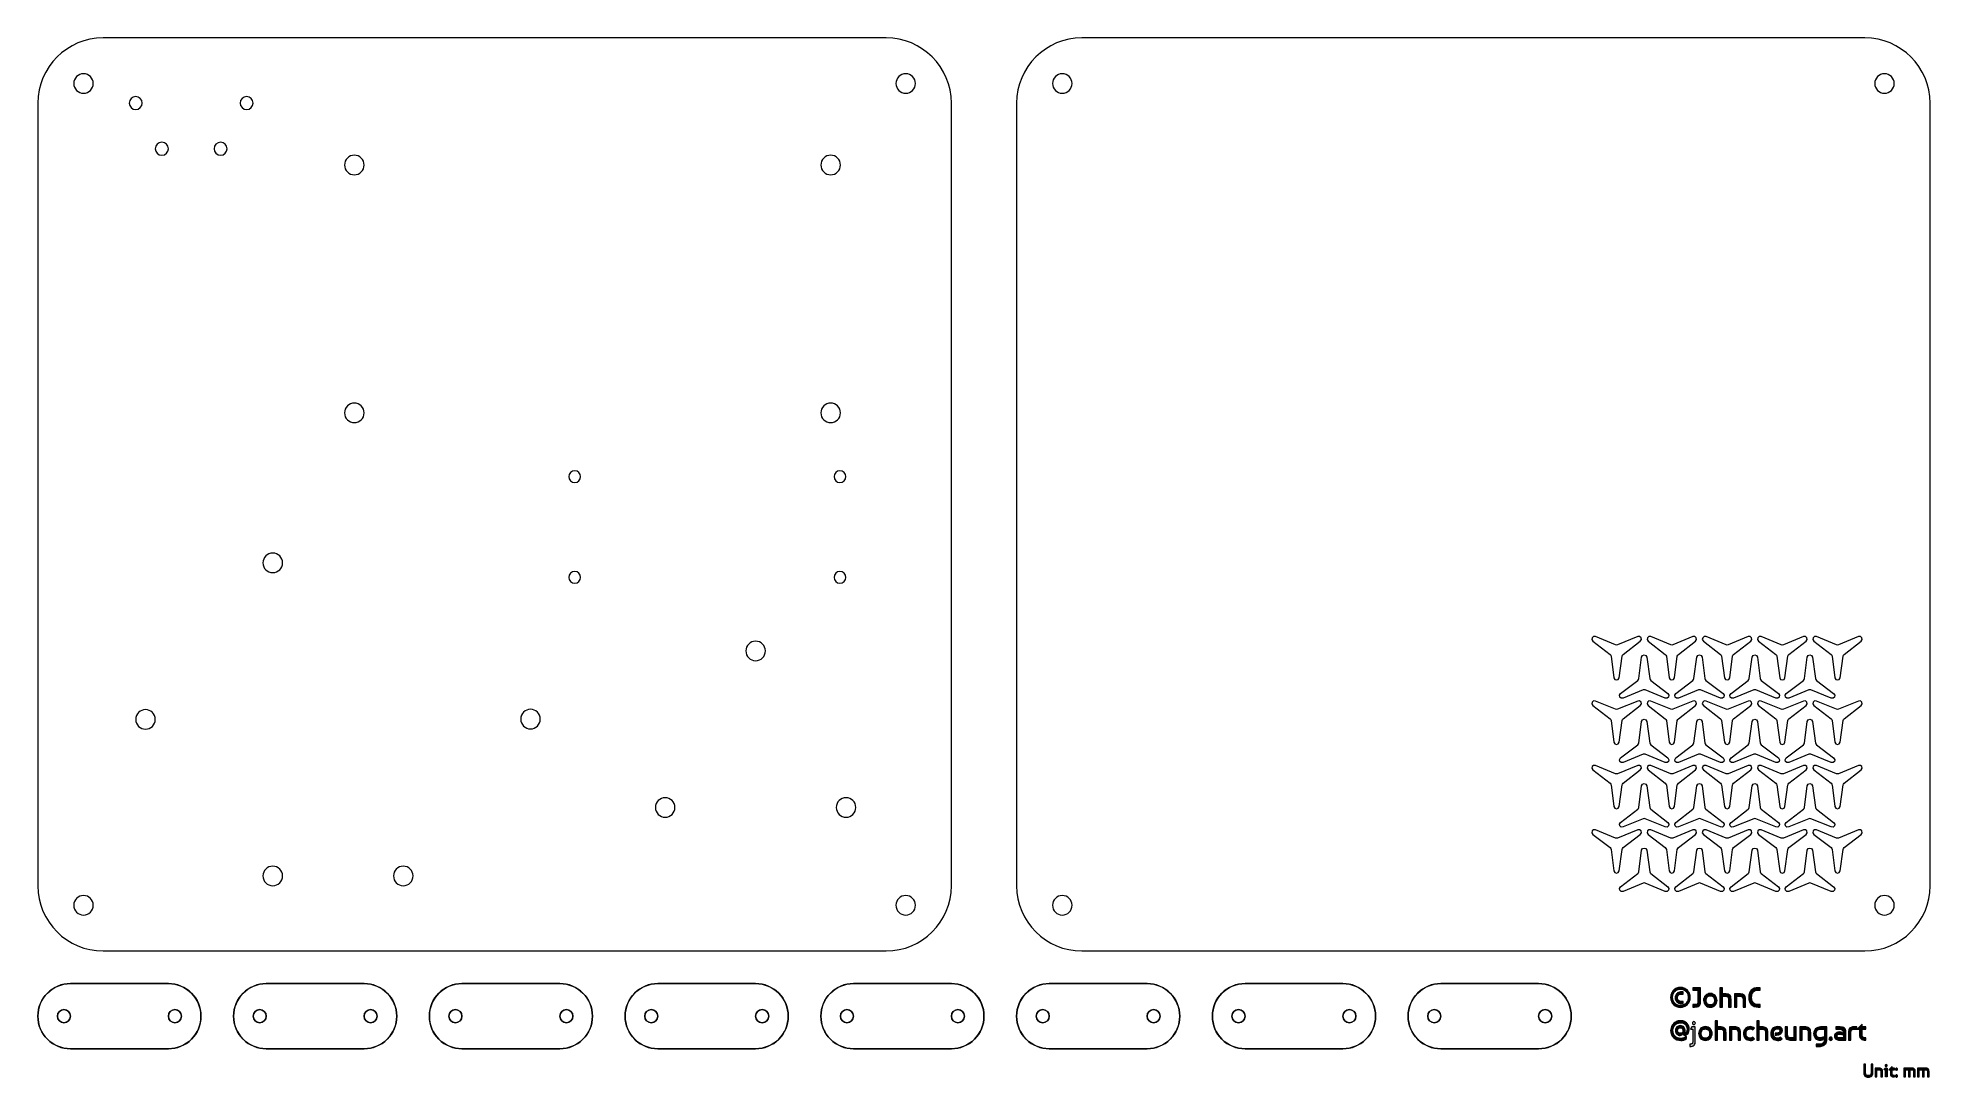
# Model space of a CAD drawing. Header units: inches. Extents: x 5 to 295, y -169 to -10.
import ezdxf

# ---------------------------------------------------------------- set-up
doc = ezdxf.new("R2010")
doc.units = ezdxf.units.IN
doc.header["$MEASUREMENT"] = 0
doc.layers.add('_U+5716_U+5C64 1', color=7, linetype='Continuous')

# ---------------------------------------------------------------- blocks, each defined once
blk = doc.blocks.new('block 3')
at = {"layer": '_U+5716_U+5C64 1', "true_color": 0x040000}
h = blk.add_hatch(color=178, dxfattribs=at)
h.dxf.hatch_style = 2
edge = h.paths.add_edge_path()
edge.add_spline(control_points=[(235, -155), (235, -155), (220, -155), (220, -155), (217.24, -155), (215, -157.24), (215, -160), (215, -162.76), (217.24, -165), (220, -165), (220, -165), (235, -165), (235, -165), (237.76, -165), (240, -162.76), (240, -160), (240, -157.24), (237.76, -155), (235, -155), (235, -155), (235, -155), (235, -155)], knot_values=[0, 0, 0, 0, 1, 1, 1, 2, 2, 2, 3, 3, 3, 4, 4, 4, 5, 5, 5, 6, 6, 6, 7, 7, 7, 7], degree=3, periodic=1)
edge = h.paths.add_edge_path()
edge.add_spline(control_points=[(235, -155), (236.34, -155), (237.59, -155.52), (238.54, -156.46), (239.48, -157.41), (240, -158.66), (240, -160), (240, -161.34), (239.48, -162.59), (238.54, -163.54), (237.59, -164.48), (236.34, -165), (235, -165), (235, -165), (220, -165), (220, -165), (218.66, -165), (217.41, -164.48), (216.46, -163.54), (215.52, -162.59), (215, -161.34), (215, -160), (215, -158.66), (215.52, -157.41), (216.46, -156.46), (217.41, -155.52), (218.66, -155), (220, -155), (220, -155), (235, -155), (235, -155)], knot_values=[0, 0, 0, 0, 0.352778, 0.352778, 0.352778, 0.705556, 0.705556, 0.705556, 1.058333, 1.058333, 1.058333, 1.411111, 1.411111, 1.411111, 1.763889, 1.763889, 1.763889, 2.116667, 2.116667, 2.116667, 2.469444, 2.469444, 2.469444, 2.822222, 2.822222, 2.822222, 3.175, 3.175, 3.175, 3.527778, 3.527778, 3.527778, 3.527778], degree=3, periodic=0)
edge.add_line((235, -155), (235, -155))
at = {"layer": '_U+5716_U+5C64 1', "lineweight": 0}
for points, knots in [([(235, -155), (236.34, -155), (237.59, -155.52), (238.54, -156.46), (239.48, -157.41), (240, -158.66), (240, -160), (240, -161.34), (239.48, -162.59), (238.54, -163.54), (237.59, -164.48), (236.34, -165), (235, -165), (235, -165), (220, -165), (220, -165), (218.66, -165), (217.41, -164.48), (216.46, -163.54), (215.52, -162.59), (215, -161.34), (215, -160), (215, -158.66), (215.52, -157.41), (216.46, -156.46), (217.41, -155.52), (218.66, -155), (220, -155), (220, -155), (235, -155), (235, -155)], [0, 0, 0, 0, 1, 1, 1, 2, 2, 2, 3, 3, 3, 4, 4, 4, 5, 5, 5, 6, 6, 6, 7, 7, 7, 8, 8, 8, 9, 9, 9, 10, 10, 10, 10]), ([(235, -155), (235, -155), (220, -155), (220, -155), (217.24, -155), (215, -157.24), (215, -160), (215, -162.76), (217.24, -165), (220, -165), (220, -165), (235, -165), (235, -165), (237.76, -165), (240, -162.76), (240, -160), (240, -157.24), (237.76, -155), (235, -155), (235, -155), (235, -155), (235, -155)], [0, 0, 0, 0, 1, 1, 1, 2, 2, 2, 3, 3, 3, 4, 4, 4, 5, 5, 5, 6, 6, 6, 7, 7, 7, 7])]:
    blk.add_open_spline(points, degree=3, knots=knots, dxfattribs=at)
blk = doc.blocks.new('block 4')
at = {"layer": '_U+5716_U+5C64 1', "true_color": 0x040000}
h = blk.add_hatch(color=178, dxfattribs=at)
h.dxf.hatch_style = 2
edge = h.paths.add_edge_path()
edge.add_spline(control_points=[(219, -159), (218.45, -159), (218, -159.45), (218, -160), (218, -160.55), (218.45, -161), (219, -161), (219.55, -161), (220, -160.55), (220, -160), (220, -159.45), (219.55, -159), (219, -159), (219, -159), (219, -159), (219, -159)], knot_values=[0, 0, 0, 0, 1, 1, 1, 2, 2, 2, 3, 3, 3, 4, 4, 4, 5, 5, 5, 5], degree=3, periodic=1)
edge = h.paths.add_edge_path()
edge.add_spline(control_points=[(219, -159), (219.55, -159), (220, -159.45), (220, -160), (220, -160.55), (219.55, -161), (219, -161), (218.45, -161), (218, -160.55), (218, -160), (218, -159.45), (218.45, -159), (219, -159)], knot_values=[0, 0, 0, 0, 0.352778, 0.352778, 0.352778, 0.705556, 0.705556, 0.705556, 1.058333, 1.058333, 1.058333, 1.411111, 1.411111, 1.411111, 1.411111], degree=3, periodic=0)
edge.add_line((219, -159), (219, -159))
at = {"layer": '_U+5716_U+5C64 1', "lineweight": 0}
for points, knots in [([(219, -159), (219.55, -159), (220, -159.45), (220, -160), (220, -160.55), (219.55, -161), (219, -161), (218.45, -161), (218, -160.55), (218, -160), (218, -159.45), (218.45, -159), (219, -159)], [0, 0, 0, 0, 1, 1, 1, 2, 2, 2, 3, 3, 3, 4, 4, 4, 4]), ([(219, -159), (218.45, -159), (218, -159.45), (218, -160), (218, -160.55), (218.45, -161), (219, -161), (219.55, -161), (220, -160.55), (220, -160), (220, -159.45), (219.55, -159), (219, -159), (219, -159), (219, -159), (219, -159)], [0, 0, 0, 0, 1, 1, 1, 2, 2, 2, 3, 3, 3, 4, 4, 4, 5, 5, 5, 5])]:
    blk.add_open_spline(points, degree=3, knots=knots, dxfattribs=at)
blk = doc.blocks.new('block 5')
at = {"layer": '_U+5716_U+5C64 1', "true_color": 0x040000}
h = blk.add_hatch(color=178, dxfattribs=at)
h.dxf.hatch_style = 2
edge = h.paths.add_edge_path()
edge.add_spline(control_points=[(236, -159), (235.45, -159), (235, -159.45), (235, -160), (235, -160.55), (235.45, -161), (236, -161), (236.55, -161), (237, -160.55), (237, -160), (237, -159.45), (236.55, -159), (236, -159), (236, -159), (236, -159), (236, -159)], knot_values=[0, 0, 0, 0, 1, 1, 1, 2, 2, 2, 3, 3, 3, 4, 4, 4, 5, 5, 5, 5], degree=3, periodic=1)
edge = h.paths.add_edge_path()
edge.add_spline(control_points=[(236, -159), (236.55, -159), (237, -159.45), (237, -160), (237, -160.55), (236.55, -161), (236, -161), (235.45, -161), (235, -160.55), (235, -160), (235, -159.45), (235.45, -159), (236, -159)], knot_values=[0, 0, 0, 0, 0.352778, 0.352778, 0.352778, 0.705556, 0.705556, 0.705556, 1.058333, 1.058333, 1.058333, 1.411111, 1.411111, 1.411111, 1.411111], degree=3, periodic=0)
edge.add_line((236, -159), (236, -159))
at = {"layer": '_U+5716_U+5C64 1', "lineweight": 0}
for points, knots in [([(236, -159), (236.55, -159), (237, -159.45), (237, -160), (237, -160.55), (236.55, -161), (236, -161), (235.45, -161), (235, -160.55), (235, -160), (235, -159.45), (235.45, -159), (236, -159)], [0, 0, 0, 0, 1, 1, 1, 2, 2, 2, 3, 3, 3, 4, 4, 4, 4]), ([(236, -159), (235.45, -159), (235, -159.45), (235, -160), (235, -160.55), (235.45, -161), (236, -161), (236.55, -161), (237, -160.55), (237, -160), (237, -159.45), (236.55, -159), (236, -159), (236, -159), (236, -159), (236, -159)], [0, 0, 0, 0, 1, 1, 1, 2, 2, 2, 3, 3, 3, 4, 4, 4, 5, 5, 5, 5])]:
    blk.add_open_spline(points, degree=3, knots=knots, dxfattribs=at)
blk = doc.blocks.new('block 2')
at = {"layer": '_U+5716_U+5C64 1'}
for name in ['block 3', 'block 4', 'block 5']:
    blk.add_blockref(name, (0, 0), dxfattribs=at)
blk = doc.blocks.new('block 7')
at = {"layer": '_U+5716_U+5C64 1', "true_color": 0x040000}
h = blk.add_hatch(color=178, dxfattribs=at)
h.dxf.hatch_style = 2
edge = h.paths.add_edge_path()
edge.add_spline(control_points=[(205, -155), (205, -155), (190, -155), (190, -155), (187.24, -155), (185, -157.24), (185, -160), (185, -162.76), (187.24, -165), (190, -165), (190, -165), (205, -165), (205, -165), (207.76, -165), (210, -162.76), (210, -160), (210, -157.24), (207.76, -155), (205, -155), (205, -155), (205, -155), (205, -155)], knot_values=[0, 0, 0, 0, 1, 1, 1, 2, 2, 2, 3, 3, 3, 4, 4, 4, 5, 5, 5, 6, 6, 6, 7, 7, 7, 7], degree=3, periodic=1)
edge = h.paths.add_edge_path()
edge.add_spline(control_points=[(205, -155), (206.34, -155), (207.59, -155.52), (208.54, -156.46), (209.48, -157.41), (210, -158.66), (210, -160), (210, -161.34), (209.48, -162.59), (208.54, -163.54), (207.59, -164.48), (206.34, -165), (205, -165), (205, -165), (190, -165), (190, -165), (188.66, -165), (187.41, -164.48), (186.46, -163.54), (185.52, -162.59), (185, -161.34), (185, -160), (185, -158.66), (185.52, -157.41), (186.46, -156.46), (187.41, -155.52), (188.66, -155), (190, -155), (190, -155), (205, -155), (205, -155)], knot_values=[0, 0, 0, 0, 0.352778, 0.352778, 0.352778, 0.705556, 0.705556, 0.705556, 1.058333, 1.058333, 1.058333, 1.411111, 1.411111, 1.411111, 1.763889, 1.763889, 1.763889, 2.116667, 2.116667, 2.116667, 2.469444, 2.469444, 2.469444, 2.822222, 2.822222, 2.822222, 3.175, 3.175, 3.175, 3.527778, 3.527778, 3.527778, 3.527778], degree=3, periodic=0)
edge.add_line((205, -155), (205, -155))
at = {"layer": '_U+5716_U+5C64 1', "lineweight": 0}
for points, knots in [([(205, -155), (206.34, -155), (207.59, -155.52), (208.54, -156.46), (209.48, -157.41), (210, -158.66), (210, -160), (210, -161.34), (209.48, -162.59), (208.54, -163.54), (207.59, -164.48), (206.34, -165), (205, -165), (205, -165), (190, -165), (190, -165), (188.66, -165), (187.41, -164.48), (186.46, -163.54), (185.52, -162.59), (185, -161.34), (185, -160), (185, -158.66), (185.52, -157.41), (186.46, -156.46), (187.41, -155.52), (188.66, -155), (190, -155), (190, -155), (205, -155), (205, -155)], [0, 0, 0, 0, 1, 1, 1, 2, 2, 2, 3, 3, 3, 4, 4, 4, 5, 5, 5, 6, 6, 6, 7, 7, 7, 8, 8, 8, 9, 9, 9, 10, 10, 10, 10]), ([(205, -155), (205, -155), (190, -155), (190, -155), (187.24, -155), (185, -157.24), (185, -160), (185, -162.76), (187.24, -165), (190, -165), (190, -165), (205, -165), (205, -165), (207.76, -165), (210, -162.76), (210, -160), (210, -157.24), (207.76, -155), (205, -155), (205, -155), (205, -155), (205, -155)], [0, 0, 0, 0, 1, 1, 1, 2, 2, 2, 3, 3, 3, 4, 4, 4, 5, 5, 5, 6, 6, 6, 7, 7, 7, 7])]:
    blk.add_open_spline(points, degree=3, knots=knots, dxfattribs=at)
blk = doc.blocks.new('block 8')
at = {"layer": '_U+5716_U+5C64 1', "true_color": 0x040000}
h = blk.add_hatch(color=178, dxfattribs=at)
h.dxf.hatch_style = 2
edge = h.paths.add_edge_path()
edge.add_spline(control_points=[(189, -159), (188.45, -159), (188, -159.45), (188, -160), (188, -160.55), (188.45, -161), (189, -161), (189.55, -161), (190, -160.55), (190, -160), (190, -159.45), (189.55, -159), (189, -159), (189, -159), (189, -159), (189, -159)], knot_values=[0, 0, 0, 0, 1, 1, 1, 2, 2, 2, 3, 3, 3, 4, 4, 4, 5, 5, 5, 5], degree=3, periodic=1)
edge = h.paths.add_edge_path()
edge.add_spline(control_points=[(189, -159), (189.55, -159), (190, -159.45), (190, -160), (190, -160.55), (189.55, -161), (189, -161), (188.45, -161), (188, -160.55), (188, -160), (188, -159.45), (188.45, -159), (189, -159)], knot_values=[0, 0, 0, 0, 0.352778, 0.352778, 0.352778, 0.705556, 0.705556, 0.705556, 1.058333, 1.058333, 1.058333, 1.411111, 1.411111, 1.411111, 1.411111], degree=3, periodic=0)
edge.add_line((189, -159), (189, -159))
at = {"layer": '_U+5716_U+5C64 1', "lineweight": 0}
for points, knots in [([(189, -159), (189.55, -159), (190, -159.45), (190, -160), (190, -160.55), (189.55, -161), (189, -161), (188.45, -161), (188, -160.55), (188, -160), (188, -159.45), (188.45, -159), (189, -159)], [0, 0, 0, 0, 1, 1, 1, 2, 2, 2, 3, 3, 3, 4, 4, 4, 4]), ([(189, -159), (188.45, -159), (188, -159.45), (188, -160), (188, -160.55), (188.45, -161), (189, -161), (189.55, -161), (190, -160.55), (190, -160), (190, -159.45), (189.55, -159), (189, -159), (189, -159), (189, -159), (189, -159)], [0, 0, 0, 0, 1, 1, 1, 2, 2, 2, 3, 3, 3, 4, 4, 4, 5, 5, 5, 5])]:
    blk.add_open_spline(points, degree=3, knots=knots, dxfattribs=at)
blk = doc.blocks.new('block 9')
at = {"layer": '_U+5716_U+5C64 1', "true_color": 0x040000}
h = blk.add_hatch(color=178, dxfattribs=at)
h.dxf.hatch_style = 2
edge = h.paths.add_edge_path()
edge.add_spline(control_points=[(206, -159), (205.45, -159), (205, -159.45), (205, -160), (205, -160.55), (205.45, -161), (206, -161), (206.55, -161), (207, -160.55), (207, -160), (207, -159.45), (206.55, -159), (206, -159), (206, -159), (206, -159), (206, -159)], knot_values=[0, 0, 0, 0, 1, 1, 1, 2, 2, 2, 3, 3, 3, 4, 4, 4, 5, 5, 5, 5], degree=3, periodic=1)
edge = h.paths.add_edge_path()
edge.add_spline(control_points=[(206, -159), (206.55, -159), (207, -159.45), (207, -160), (207, -160.55), (206.55, -161), (206, -161), (205.45, -161), (205, -160.55), (205, -160), (205, -159.45), (205.45, -159), (206, -159)], knot_values=[0, 0, 0, 0, 0.352778, 0.352778, 0.352778, 0.705556, 0.705556, 0.705556, 1.058333, 1.058333, 1.058333, 1.411111, 1.411111, 1.411111, 1.411111], degree=3, periodic=0)
edge.add_line((206, -159), (206, -159))
at = {"layer": '_U+5716_U+5C64 1', "lineweight": 0}
for points, knots in [([(206, -159), (206.55, -159), (207, -159.45), (207, -160), (207, -160.55), (206.55, -161), (206, -161), (205.45, -161), (205, -160.55), (205, -160), (205, -159.45), (205.45, -159), (206, -159)], [0, 0, 0, 0, 1, 1, 1, 2, 2, 2, 3, 3, 3, 4, 4, 4, 4]), ([(206, -159), (205.45, -159), (205, -159.45), (205, -160), (205, -160.55), (205.45, -161), (206, -161), (206.55, -161), (207, -160.55), (207, -160), (207, -159.45), (206.55, -159), (206, -159), (206, -159), (206, -159), (206, -159)], [0, 0, 0, 0, 1, 1, 1, 2, 2, 2, 3, 3, 3, 4, 4, 4, 5, 5, 5, 5])]:
    blk.add_open_spline(points, degree=3, knots=knots, dxfattribs=at)
blk = doc.blocks.new('block 6')
at = {"layer": '_U+5716_U+5C64 1'}
for name in ['block 7', 'block 8', 'block 9']:
    blk.add_blockref(name, (0, 0), dxfattribs=at)
blk = doc.blocks.new('block 11')
at = {"layer": '_U+5716_U+5C64 1', "true_color": 0x040000}
h = blk.add_hatch(color=178, dxfattribs=at)
h.dxf.hatch_style = 2
edge = h.paths.add_edge_path()
edge.add_spline(control_points=[(175, -155), (175, -155), (160, -155), (160, -155), (157.24, -155), (155, -157.24), (155, -160), (155, -162.76), (157.24, -165), (160, -165), (160, -165), (175, -165), (175, -165), (177.76, -165), (180, -162.76), (180, -160), (180, -157.24), (177.76, -155), (175, -155), (175, -155), (175, -155), (175, -155)], knot_values=[0, 0, 0, 0, 1, 1, 1, 2, 2, 2, 3, 3, 3, 4, 4, 4, 5, 5, 5, 6, 6, 6, 7, 7, 7, 7], degree=3, periodic=1)
edge = h.paths.add_edge_path()
edge.add_spline(control_points=[(175, -155), (176.34, -155), (177.59, -155.52), (178.54, -156.46), (179.48, -157.41), (180, -158.66), (180, -160), (180, -161.34), (179.48, -162.59), (178.54, -163.54), (177.59, -164.48), (176.34, -165), (175, -165), (175, -165), (160, -165), (160, -165), (158.66, -165), (157.41, -164.48), (156.46, -163.54), (155.52, -162.59), (155, -161.34), (155, -160), (155, -158.66), (155.52, -157.41), (156.46, -156.46), (157.41, -155.52), (158.66, -155), (160, -155), (160, -155), (175, -155), (175, -155)], knot_values=[0, 0, 0, 0, 0.352778, 0.352778, 0.352778, 0.705556, 0.705556, 0.705556, 1.058333, 1.058333, 1.058333, 1.411111, 1.411111, 1.411111, 1.763889, 1.763889, 1.763889, 2.116667, 2.116667, 2.116667, 2.469444, 2.469444, 2.469444, 2.822222, 2.822222, 2.822222, 3.175, 3.175, 3.175, 3.527778, 3.527778, 3.527778, 3.527778], degree=3, periodic=0)
edge.add_line((175, -155), (175, -155))
at = {"layer": '_U+5716_U+5C64 1', "lineweight": 0}
for points, knots in [([(175, -155), (176.34, -155), (177.59, -155.52), (178.54, -156.46), (179.48, -157.41), (180, -158.66), (180, -160), (180, -161.34), (179.48, -162.59), (178.54, -163.54), (177.59, -164.48), (176.34, -165), (175, -165), (175, -165), (160, -165), (160, -165), (158.66, -165), (157.41, -164.48), (156.46, -163.54), (155.52, -162.59), (155, -161.34), (155, -160), (155, -158.66), (155.52, -157.41), (156.46, -156.46), (157.41, -155.52), (158.66, -155), (160, -155), (160, -155), (175, -155), (175, -155)], [0, 0, 0, 0, 1, 1, 1, 2, 2, 2, 3, 3, 3, 4, 4, 4, 5, 5, 5, 6, 6, 6, 7, 7, 7, 8, 8, 8, 9, 9, 9, 10, 10, 10, 10]), ([(175, -155), (175, -155), (160, -155), (160, -155), (157.24, -155), (155, -157.24), (155, -160), (155, -162.76), (157.24, -165), (160, -165), (160, -165), (175, -165), (175, -165), (177.76, -165), (180, -162.76), (180, -160), (180, -157.24), (177.76, -155), (175, -155), (175, -155), (175, -155), (175, -155)], [0, 0, 0, 0, 1, 1, 1, 2, 2, 2, 3, 3, 3, 4, 4, 4, 5, 5, 5, 6, 6, 6, 7, 7, 7, 7])]:
    blk.add_open_spline(points, degree=3, knots=knots, dxfattribs=at)
blk = doc.blocks.new('block 12')
at = {"layer": '_U+5716_U+5C64 1', "true_color": 0x040000}
h = blk.add_hatch(color=178, dxfattribs=at)
h.dxf.hatch_style = 2
edge = h.paths.add_edge_path()
edge.add_spline(control_points=[(159, -159), (158.45, -159), (158, -159.45), (158, -160), (158, -160.55), (158.45, -161), (159, -161), (159.55, -161), (160, -160.55), (160, -160), (160, -159.45), (159.55, -159), (159, -159), (159, -159), (159, -159), (159, -159)], knot_values=[0, 0, 0, 0, 1, 1, 1, 2, 2, 2, 3, 3, 3, 4, 4, 4, 5, 5, 5, 5], degree=3, periodic=1)
edge = h.paths.add_edge_path()
edge.add_spline(control_points=[(159, -159), (159.55, -159), (160, -159.45), (160, -160), (160, -160.55), (159.55, -161), (159, -161), (158.45, -161), (158, -160.55), (158, -160), (158, -159.45), (158.45, -159), (159, -159)], knot_values=[0, 0, 0, 0, 0.352778, 0.352778, 0.352778, 0.705556, 0.705556, 0.705556, 1.058333, 1.058333, 1.058333, 1.411111, 1.411111, 1.411111, 1.411111], degree=3, periodic=0)
edge.add_line((159, -159), (159, -159))
at = {"layer": '_U+5716_U+5C64 1', "lineweight": 0}
for points, knots in [([(159, -159), (159.55, -159), (160, -159.45), (160, -160), (160, -160.55), (159.55, -161), (159, -161), (158.45, -161), (158, -160.55), (158, -160), (158, -159.45), (158.45, -159), (159, -159)], [0, 0, 0, 0, 1, 1, 1, 2, 2, 2, 3, 3, 3, 4, 4, 4, 4]), ([(159, -159), (158.45, -159), (158, -159.45), (158, -160), (158, -160.55), (158.45, -161), (159, -161), (159.55, -161), (160, -160.55), (160, -160), (160, -159.45), (159.55, -159), (159, -159), (159, -159), (159, -159), (159, -159)], [0, 0, 0, 0, 1, 1, 1, 2, 2, 2, 3, 3, 3, 4, 4, 4, 5, 5, 5, 5])]:
    blk.add_open_spline(points, degree=3, knots=knots, dxfattribs=at)
blk = doc.blocks.new('block 13')
at = {"layer": '_U+5716_U+5C64 1', "true_color": 0x040000}
h = blk.add_hatch(color=178, dxfattribs=at)
h.dxf.hatch_style = 2
edge = h.paths.add_edge_path()
edge.add_spline(control_points=[(176, -159), (175.45, -159), (175, -159.45), (175, -160), (175, -160.55), (175.45, -161), (176, -161), (176.55, -161), (177, -160.55), (177, -160), (177, -159.45), (176.55, -159), (176, -159), (176, -159), (176, -159), (176, -159)], knot_values=[0, 0, 0, 0, 1, 1, 1, 2, 2, 2, 3, 3, 3, 4, 4, 4, 5, 5, 5, 5], degree=3, periodic=1)
edge = h.paths.add_edge_path()
edge.add_spline(control_points=[(176, -159), (176.55, -159), (177, -159.45), (177, -160), (177, -160.55), (176.55, -161), (176, -161), (175.45, -161), (175, -160.55), (175, -160), (175, -159.45), (175.45, -159), (176, -159)], knot_values=[0, 0, 0, 0, 0.352778, 0.352778, 0.352778, 0.705556, 0.705556, 0.705556, 1.058333, 1.058333, 1.058333, 1.411111, 1.411111, 1.411111, 1.411111], degree=3, periodic=0)
edge.add_line((176, -159), (176, -159))
at = {"layer": '_U+5716_U+5C64 1', "lineweight": 0}
for points, knots in [([(176, -159), (176.55, -159), (177, -159.45), (177, -160), (177, -160.55), (176.55, -161), (176, -161), (175.45, -161), (175, -160.55), (175, -160), (175, -159.45), (175.45, -159), (176, -159)], [0, 0, 0, 0, 1, 1, 1, 2, 2, 2, 3, 3, 3, 4, 4, 4, 4]), ([(176, -159), (175.45, -159), (175, -159.45), (175, -160), (175, -160.55), (175.45, -161), (176, -161), (176.55, -161), (177, -160.55), (177, -160), (177, -159.45), (176.55, -159), (176, -159), (176, -159), (176, -159), (176, -159)], [0, 0, 0, 0, 1, 1, 1, 2, 2, 2, 3, 3, 3, 4, 4, 4, 5, 5, 5, 5])]:
    blk.add_open_spline(points, degree=3, knots=knots, dxfattribs=at)
blk = doc.blocks.new('block 10')
at = {"layer": '_U+5716_U+5C64 1'}
for name in ['block 11', 'block 12', 'block 13']:
    blk.add_blockref(name, (0, 0), dxfattribs=at)
blk = doc.blocks.new('block 15')
at = {"layer": '_U+5716_U+5C64 1', "true_color": 0x040000}
h = blk.add_hatch(color=178, dxfattribs=at)
h.dxf.hatch_style = 2
edge = h.paths.add_edge_path()
edge.add_spline(control_points=[(145, -155), (145, -155), (130, -155), (130, -155), (127.24, -155), (125, -157.24), (125, -160), (125, -162.76), (127.24, -165), (130, -165), (130, -165), (145, -165), (145, -165), (147.76, -165), (150, -162.76), (150, -160), (150, -157.24), (147.76, -155), (145, -155), (145, -155), (145, -155), (145, -155)], knot_values=[0, 0, 0, 0, 1, 1, 1, 2, 2, 2, 3, 3, 3, 4, 4, 4, 5, 5, 5, 6, 6, 6, 7, 7, 7, 7], degree=3, periodic=1)
edge = h.paths.add_edge_path()
edge.add_spline(control_points=[(145, -155), (146.34, -155), (147.59, -155.52), (148.54, -156.46), (149.48, -157.41), (150, -158.66), (150, -160), (150, -161.34), (149.48, -162.59), (148.54, -163.54), (147.59, -164.48), (146.34, -165), (145, -165), (145, -165), (130, -165), (130, -165), (128.66, -165), (127.41, -164.48), (126.46, -163.54), (125.52, -162.59), (125, -161.34), (125, -160), (125, -158.66), (125.52, -157.41), (126.46, -156.46), (127.41, -155.52), (128.66, -155), (130, -155), (130, -155), (145, -155), (145, -155)], knot_values=[0, 0, 0, 0, 0.352778, 0.352778, 0.352778, 0.705556, 0.705556, 0.705556, 1.058333, 1.058333, 1.058333, 1.411111, 1.411111, 1.411111, 1.763889, 1.763889, 1.763889, 2.116667, 2.116667, 2.116667, 2.469444, 2.469444, 2.469444, 2.822222, 2.822222, 2.822222, 3.175, 3.175, 3.175, 3.527778, 3.527778, 3.527778, 3.527778], degree=3, periodic=0)
edge.add_line((145, -155), (145, -155))
at = {"layer": '_U+5716_U+5C64 1', "lineweight": 0}
for points, knots in [([(145, -155), (146.34, -155), (147.59, -155.52), (148.54, -156.46), (149.48, -157.41), (150, -158.66), (150, -160), (150, -161.34), (149.48, -162.59), (148.54, -163.54), (147.59, -164.48), (146.34, -165), (145, -165), (145, -165), (130, -165), (130, -165), (128.66, -165), (127.41, -164.48), (126.46, -163.54), (125.52, -162.59), (125, -161.34), (125, -160), (125, -158.66), (125.52, -157.41), (126.46, -156.46), (127.41, -155.52), (128.66, -155), (130, -155), (130, -155), (145, -155), (145, -155)], [0, 0, 0, 0, 1, 1, 1, 2, 2, 2, 3, 3, 3, 4, 4, 4, 5, 5, 5, 6, 6, 6, 7, 7, 7, 8, 8, 8, 9, 9, 9, 10, 10, 10, 10]), ([(145, -155), (145, -155), (130, -155), (130, -155), (127.24, -155), (125, -157.24), (125, -160), (125, -162.76), (127.24, -165), (130, -165), (130, -165), (145, -165), (145, -165), (147.76, -165), (150, -162.76), (150, -160), (150, -157.24), (147.76, -155), (145, -155), (145, -155), (145, -155), (145, -155)], [0, 0, 0, 0, 1, 1, 1, 2, 2, 2, 3, 3, 3, 4, 4, 4, 5, 5, 5, 6, 6, 6, 7, 7, 7, 7])]:
    blk.add_open_spline(points, degree=3, knots=knots, dxfattribs=at)
blk = doc.blocks.new('block 16')
at = {"layer": '_U+5716_U+5C64 1', "true_color": 0x040000}
h = blk.add_hatch(color=178, dxfattribs=at)
h.dxf.hatch_style = 2
edge = h.paths.add_edge_path()
edge.add_spline(control_points=[(129, -159), (128.45, -159), (128, -159.45), (128, -160), (128, -160.55), (128.45, -161), (129, -161), (129.55, -161), (130, -160.55), (130, -160), (130, -159.45), (129.55, -159), (129, -159), (129, -159), (129, -159), (129, -159)], knot_values=[0, 0, 0, 0, 1, 1, 1, 2, 2, 2, 3, 3, 3, 4, 4, 4, 5, 5, 5, 5], degree=3, periodic=1)
edge = h.paths.add_edge_path()
edge.add_spline(control_points=[(129, -159), (129.55, -159), (130, -159.45), (130, -160), (130, -160.55), (129.55, -161), (129, -161), (128.45, -161), (128, -160.55), (128, -160), (128, -159.45), (128.45, -159), (129, -159)], knot_values=[0, 0, 0, 0, 0.352778, 0.352778, 0.352778, 0.705556, 0.705556, 0.705556, 1.058333, 1.058333, 1.058333, 1.411111, 1.411111, 1.411111, 1.411111], degree=3, periodic=0)
edge.add_line((129, -159), (129, -159))
at = {"layer": '_U+5716_U+5C64 1', "lineweight": 0}
for points, knots in [([(129, -159), (129.55, -159), (130, -159.45), (130, -160), (130, -160.55), (129.55, -161), (129, -161), (128.45, -161), (128, -160.55), (128, -160), (128, -159.45), (128.45, -159), (129, -159)], [0, 0, 0, 0, 1, 1, 1, 2, 2, 2, 3, 3, 3, 4, 4, 4, 4]), ([(129, -159), (128.45, -159), (128, -159.45), (128, -160), (128, -160.55), (128.45, -161), (129, -161), (129.55, -161), (130, -160.55), (130, -160), (130, -159.45), (129.55, -159), (129, -159), (129, -159), (129, -159), (129, -159)], [0, 0, 0, 0, 1, 1, 1, 2, 2, 2, 3, 3, 3, 4, 4, 4, 5, 5, 5, 5])]:
    blk.add_open_spline(points, degree=3, knots=knots, dxfattribs=at)
blk = doc.blocks.new('block 17')
at = {"layer": '_U+5716_U+5C64 1', "true_color": 0x040000}
h = blk.add_hatch(color=178, dxfattribs=at)
h.dxf.hatch_style = 2
edge = h.paths.add_edge_path()
edge.add_spline(control_points=[(146, -159), (145.45, -159), (145, -159.45), (145, -160), (145, -160.55), (145.45, -161), (146, -161), (146.55, -161), (147, -160.55), (147, -160), (147, -159.45), (146.55, -159), (146, -159), (146, -159), (146, -159), (146, -159)], knot_values=[0, 0, 0, 0, 1, 1, 1, 2, 2, 2, 3, 3, 3, 4, 4, 4, 5, 5, 5, 5], degree=3, periodic=1)
edge = h.paths.add_edge_path()
edge.add_spline(control_points=[(146, -159), (146.55, -159), (147, -159.45), (147, -160), (147, -160.55), (146.55, -161), (146, -161), (145.45, -161), (145, -160.55), (145, -160), (145, -159.45), (145.45, -159), (146, -159)], knot_values=[0, 0, 0, 0, 0.352778, 0.352778, 0.352778, 0.705556, 0.705556, 0.705556, 1.058333, 1.058333, 1.058333, 1.411111, 1.411111, 1.411111, 1.411111], degree=3, periodic=0)
edge.add_line((146, -159), (146, -159))
at = {"layer": '_U+5716_U+5C64 1', "lineweight": 0}
for points, knots in [([(146, -159), (146.55, -159), (147, -159.45), (147, -160), (147, -160.55), (146.55, -161), (146, -161), (145.45, -161), (145, -160.55), (145, -160), (145, -159.45), (145.45, -159), (146, -159)], [0, 0, 0, 0, 1, 1, 1, 2, 2, 2, 3, 3, 3, 4, 4, 4, 4]), ([(146, -159), (145.45, -159), (145, -159.45), (145, -160), (145, -160.55), (145.45, -161), (146, -161), (146.55, -161), (147, -160.55), (147, -160), (147, -159.45), (146.55, -159), (146, -159), (146, -159), (146, -159), (146, -159)], [0, 0, 0, 0, 1, 1, 1, 2, 2, 2, 3, 3, 3, 4, 4, 4, 5, 5, 5, 5])]:
    blk.add_open_spline(points, degree=3, knots=knots, dxfattribs=at)
blk = doc.blocks.new('block 14')
at = {"layer": '_U+5716_U+5C64 1'}
for name in ['block 15', 'block 16', 'block 17']:
    blk.add_blockref(name, (0, 0), dxfattribs=at)
blk = doc.blocks.new('block 19')
at = {"layer": '_U+5716_U+5C64 1', "true_color": 0x040000}
h = blk.add_hatch(color=178, dxfattribs=at)
h.dxf.hatch_style = 2
edge = h.paths.add_edge_path()
edge.add_spline(control_points=[(115, -155), (115, -155), (100, -155), (100, -155), (97.24, -155), (95, -157.24), (95, -160), (95, -162.76), (97.24, -165), (100, -165), (100, -165), (115, -165), (115, -165), (117.76, -165), (120, -162.76), (120, -160), (120, -157.24), (117.76, -155), (115, -155), (115, -155), (115, -155), (115, -155)], knot_values=[0, 0, 0, 0, 1, 1, 1, 2, 2, 2, 3, 3, 3, 4, 4, 4, 5, 5, 5, 6, 6, 6, 7, 7, 7, 7], degree=3, periodic=1)
edge = h.paths.add_edge_path()
edge.add_spline(control_points=[(115, -155), (116.34, -155), (117.59, -155.52), (118.54, -156.46), (119.48, -157.41), (120, -158.66), (120, -160), (120, -161.34), (119.48, -162.59), (118.54, -163.54), (117.59, -164.48), (116.34, -165), (115, -165), (115, -165), (100, -165), (100, -165), (98.66, -165), (97.41, -164.48), (96.46, -163.54), (95.52, -162.59), (95, -161.34), (95, -160), (95, -158.66), (95.52, -157.41), (96.46, -156.46), (97.41, -155.52), (98.66, -155), (100, -155), (100, -155), (115, -155), (115, -155)], knot_values=[0, 0, 0, 0, 0.352778, 0.352778, 0.352778, 0.705556, 0.705556, 0.705556, 1.058333, 1.058333, 1.058333, 1.411111, 1.411111, 1.411111, 1.763889, 1.763889, 1.763889, 2.116667, 2.116667, 2.116667, 2.469444, 2.469444, 2.469444, 2.822222, 2.822222, 2.822222, 3.175, 3.175, 3.175, 3.527778, 3.527778, 3.527778, 3.527778], degree=3, periodic=0)
edge.add_line((115, -155), (115, -155))
at = {"layer": '_U+5716_U+5C64 1', "lineweight": 0}
for points, knots in [([(115, -155), (116.34, -155), (117.59, -155.52), (118.54, -156.46), (119.48, -157.41), (120, -158.66), (120, -160), (120, -161.34), (119.48, -162.59), (118.54, -163.54), (117.59, -164.48), (116.34, -165), (115, -165), (115, -165), (100, -165), (100, -165), (98.66, -165), (97.41, -164.48), (96.46, -163.54), (95.52, -162.59), (95, -161.34), (95, -160), (95, -158.66), (95.52, -157.41), (96.46, -156.46), (97.41, -155.52), (98.66, -155), (100, -155), (100, -155), (115, -155), (115, -155)], [0, 0, 0, 0, 1, 1, 1, 2, 2, 2, 3, 3, 3, 4, 4, 4, 5, 5, 5, 6, 6, 6, 7, 7, 7, 8, 8, 8, 9, 9, 9, 10, 10, 10, 10]), ([(115, -155), (115, -155), (100, -155), (100, -155), (97.24, -155), (95, -157.24), (95, -160), (95, -162.76), (97.24, -165), (100, -165), (100, -165), (115, -165), (115, -165), (117.76, -165), (120, -162.76), (120, -160), (120, -157.24), (117.76, -155), (115, -155), (115, -155), (115, -155), (115, -155)], [0, 0, 0, 0, 1, 1, 1, 2, 2, 2, 3, 3, 3, 4, 4, 4, 5, 5, 5, 6, 6, 6, 7, 7, 7, 7])]:
    blk.add_open_spline(points, degree=3, knots=knots, dxfattribs=at)
blk = doc.blocks.new('block 20')
at = {"layer": '_U+5716_U+5C64 1', "true_color": 0x040000}
h = blk.add_hatch(color=178, dxfattribs=at)
h.dxf.hatch_style = 2
edge = h.paths.add_edge_path()
edge.add_spline(control_points=[(99, -159), (98.45, -159), (98, -159.45), (98, -160), (98, -160.55), (98.45, -161), (99, -161), (99.55, -161), (100, -160.55), (100, -160), (100, -159.45), (99.55, -159), (99, -159), (99, -159), (99, -159), (99, -159)], knot_values=[0, 0, 0, 0, 1, 1, 1, 2, 2, 2, 3, 3, 3, 4, 4, 4, 5, 5, 5, 5], degree=3, periodic=1)
edge = h.paths.add_edge_path()
edge.add_spline(control_points=[(99, -159), (99.55, -159), (100, -159.45), (100, -160), (100, -160.55), (99.55, -161), (99, -161), (98.45, -161), (98, -160.55), (98, -160), (98, -159.45), (98.45, -159), (99, -159)], knot_values=[0, 0, 0, 0, 0.352778, 0.352778, 0.352778, 0.705556, 0.705556, 0.705556, 1.058333, 1.058333, 1.058333, 1.411111, 1.411111, 1.411111, 1.411111], degree=3, periodic=0)
edge.add_line((99, -159), (99, -159))
at = {"layer": '_U+5716_U+5C64 1', "lineweight": 0}
for points, knots in [([(99, -159), (99.55, -159), (100, -159.45), (100, -160), (100, -160.55), (99.55, -161), (99, -161), (98.45, -161), (98, -160.55), (98, -160), (98, -159.45), (98.45, -159), (99, -159)], [0, 0, 0, 0, 1, 1, 1, 2, 2, 2, 3, 3, 3, 4, 4, 4, 4]), ([(99, -159), (98.45, -159), (98, -159.45), (98, -160), (98, -160.55), (98.45, -161), (99, -161), (99.55, -161), (100, -160.55), (100, -160), (100, -159.45), (99.55, -159), (99, -159), (99, -159), (99, -159), (99, -159)], [0, 0, 0, 0, 1, 1, 1, 2, 2, 2, 3, 3, 3, 4, 4, 4, 5, 5, 5, 5])]:
    blk.add_open_spline(points, degree=3, knots=knots, dxfattribs=at)
blk = doc.blocks.new('block 21')
at = {"layer": '_U+5716_U+5C64 1', "true_color": 0x040000}
h = blk.add_hatch(color=178, dxfattribs=at)
h.dxf.hatch_style = 2
edge = h.paths.add_edge_path()
edge.add_spline(control_points=[(116, -159), (115.45, -159), (115, -159.45), (115, -160), (115, -160.55), (115.45, -161), (116, -161), (116.55, -161), (117, -160.55), (117, -160), (117, -159.45), (116.55, -159), (116, -159), (116, -159), (116, -159), (116, -159)], knot_values=[0, 0, 0, 0, 1, 1, 1, 2, 2, 2, 3, 3, 3, 4, 4, 4, 5, 5, 5, 5], degree=3, periodic=1)
edge = h.paths.add_edge_path()
edge.add_spline(control_points=[(116, -159), (116.55, -159), (117, -159.45), (117, -160), (117, -160.55), (116.55, -161), (116, -161), (115.45, -161), (115, -160.55), (115, -160), (115, -159.45), (115.45, -159), (116, -159)], knot_values=[0, 0, 0, 0, 0.352778, 0.352778, 0.352778, 0.705556, 0.705556, 0.705556, 1.058333, 1.058333, 1.058333, 1.411111, 1.411111, 1.411111, 1.411111], degree=3, periodic=0)
edge.add_line((116, -159), (116, -159))
at = {"layer": '_U+5716_U+5C64 1', "lineweight": 0}
for points, knots in [([(116, -159), (116.55, -159), (117, -159.45), (117, -160), (117, -160.55), (116.55, -161), (116, -161), (115.45, -161), (115, -160.55), (115, -160), (115, -159.45), (115.45, -159), (116, -159)], [0, 0, 0, 0, 1, 1, 1, 2, 2, 2, 3, 3, 3, 4, 4, 4, 4]), ([(116, -159), (115.45, -159), (115, -159.45), (115, -160), (115, -160.55), (115.45, -161), (116, -161), (116.55, -161), (117, -160.55), (117, -160), (117, -159.45), (116.55, -159), (116, -159), (116, -159), (116, -159), (116, -159)], [0, 0, 0, 0, 1, 1, 1, 2, 2, 2, 3, 3, 3, 4, 4, 4, 5, 5, 5, 5])]:
    blk.add_open_spline(points, degree=3, knots=knots, dxfattribs=at)
blk = doc.blocks.new('block 18')
at = {"layer": '_U+5716_U+5C64 1'}
for name in ['block 19', 'block 20', 'block 21']:
    blk.add_blockref(name, (0, 0), dxfattribs=at)
blk = doc.blocks.new('block 23')
at = {"layer": '_U+5716_U+5C64 1', "true_color": 0x040000}
h = blk.add_hatch(color=178, dxfattribs=at)
h.dxf.hatch_style = 2
edge = h.paths.add_edge_path()
edge.add_spline(control_points=[(85, -155), (85, -155), (70, -155), (70, -155), (67.24, -155), (65, -157.24), (65, -160), (65, -162.76), (67.24, -165), (70, -165), (70, -165), (85, -165), (85, -165), (87.76, -165), (90, -162.76), (90, -160), (90, -157.24), (87.76, -155), (85, -155), (85, -155), (85, -155), (85, -155)], knot_values=[0, 0, 0, 0, 1, 1, 1, 2, 2, 2, 3, 3, 3, 4, 4, 4, 5, 5, 5, 6, 6, 6, 7, 7, 7, 7], degree=3, periodic=1)
edge = h.paths.add_edge_path()
edge.add_spline(control_points=[(85, -155), (86.34, -155), (87.59, -155.52), (88.54, -156.46), (89.48, -157.41), (90, -158.66), (90, -160), (90, -161.34), (89.48, -162.59), (88.54, -163.54), (87.59, -164.48), (86.34, -165), (85, -165), (85, -165), (70, -165), (70, -165), (68.66, -165), (67.41, -164.48), (66.46, -163.54), (65.52, -162.59), (65, -161.34), (65, -160), (65, -158.66), (65.52, -157.41), (66.46, -156.46), (67.41, -155.52), (68.66, -155), (70, -155), (70, -155), (85, -155), (85, -155)], knot_values=[0, 0, 0, 0, 0.352778, 0.352778, 0.352778, 0.705556, 0.705556, 0.705556, 1.058333, 1.058333, 1.058333, 1.411111, 1.411111, 1.411111, 1.763889, 1.763889, 1.763889, 2.116667, 2.116667, 2.116667, 2.469444, 2.469444, 2.469444, 2.822222, 2.822222, 2.822222, 3.175, 3.175, 3.175, 3.527778, 3.527778, 3.527778, 3.527778], degree=3, periodic=0)
edge.add_line((85, -155), (85, -155))
at = {"layer": '_U+5716_U+5C64 1', "lineweight": 0}
for points, knots in [([(85, -155), (86.34, -155), (87.59, -155.52), (88.54, -156.46), (89.48, -157.41), (90, -158.66), (90, -160), (90, -161.34), (89.48, -162.59), (88.54, -163.54), (87.59, -164.48), (86.34, -165), (85, -165), (85, -165), (70, -165), (70, -165), (68.66, -165), (67.41, -164.48), (66.46, -163.54), (65.52, -162.59), (65, -161.34), (65, -160), (65, -158.66), (65.52, -157.41), (66.46, -156.46), (67.41, -155.52), (68.66, -155), (70, -155), (70, -155), (85, -155), (85, -155)], [0, 0, 0, 0, 1, 1, 1, 2, 2, 2, 3, 3, 3, 4, 4, 4, 5, 5, 5, 6, 6, 6, 7, 7, 7, 8, 8, 8, 9, 9, 9, 10, 10, 10, 10]), ([(85, -155), (85, -155), (70, -155), (70, -155), (67.24, -155), (65, -157.24), (65, -160), (65, -162.76), (67.24, -165), (70, -165), (70, -165), (85, -165), (85, -165), (87.76, -165), (90, -162.76), (90, -160), (90, -157.24), (87.76, -155), (85, -155), (85, -155), (85, -155), (85, -155)], [0, 0, 0, 0, 1, 1, 1, 2, 2, 2, 3, 3, 3, 4, 4, 4, 5, 5, 5, 6, 6, 6, 7, 7, 7, 7])]:
    blk.add_open_spline(points, degree=3, knots=knots, dxfattribs=at)
blk = doc.blocks.new('block 24')
at = {"layer": '_U+5716_U+5C64 1', "true_color": 0x040000}
h = blk.add_hatch(color=178, dxfattribs=at)
h.dxf.hatch_style = 2
edge = h.paths.add_edge_path()
edge.add_spline(control_points=[(69, -159), (68.45, -159), (68, -159.45), (68, -160), (68, -160.55), (68.45, -161), (69, -161), (69.55, -161), (70, -160.55), (70, -160), (70, -159.45), (69.55, -159), (69, -159), (69, -159), (69, -159), (69, -159)], knot_values=[0, 0, 0, 0, 1, 1, 1, 2, 2, 2, 3, 3, 3, 4, 4, 4, 5, 5, 5, 5], degree=3, periodic=1)
edge = h.paths.add_edge_path()
edge.add_spline(control_points=[(69, -159), (69.55, -159), (70, -159.45), (70, -160), (70, -160.55), (69.55, -161), (69, -161), (68.45, -161), (68, -160.55), (68, -160), (68, -159.45), (68.45, -159), (69, -159)], knot_values=[0, 0, 0, 0, 0.352778, 0.352778, 0.352778, 0.705556, 0.705556, 0.705556, 1.058333, 1.058333, 1.058333, 1.411111, 1.411111, 1.411111, 1.411111], degree=3, periodic=0)
edge.add_line((69, -159), (69, -159))
at = {"layer": '_U+5716_U+5C64 1', "lineweight": 0}
for points, knots in [([(69, -159), (69.55, -159), (70, -159.45), (70, -160), (70, -160.55), (69.55, -161), (69, -161), (68.45, -161), (68, -160.55), (68, -160), (68, -159.45), (68.45, -159), (69, -159)], [0, 0, 0, 0, 1, 1, 1, 2, 2, 2, 3, 3, 3, 4, 4, 4, 4]), ([(69, -159), (68.45, -159), (68, -159.45), (68, -160), (68, -160.55), (68.45, -161), (69, -161), (69.55, -161), (70, -160.55), (70, -160), (70, -159.45), (69.55, -159), (69, -159), (69, -159), (69, -159), (69, -159)], [0, 0, 0, 0, 1, 1, 1, 2, 2, 2, 3, 3, 3, 4, 4, 4, 5, 5, 5, 5])]:
    blk.add_open_spline(points, degree=3, knots=knots, dxfattribs=at)
blk = doc.blocks.new('block 25')
at = {"layer": '_U+5716_U+5C64 1', "true_color": 0x040000}
h = blk.add_hatch(color=178, dxfattribs=at)
h.dxf.hatch_style = 2
edge = h.paths.add_edge_path()
edge.add_spline(control_points=[(86, -159), (85.45, -159), (85, -159.45), (85, -160), (85, -160.55), (85.45, -161), (86, -161), (86.55, -161), (87, -160.55), (87, -160), (87, -159.45), (86.55, -159), (86, -159), (86, -159), (86, -159), (86, -159)], knot_values=[0, 0, 0, 0, 1, 1, 1, 2, 2, 2, 3, 3, 3, 4, 4, 4, 5, 5, 5, 5], degree=3, periodic=1)
edge = h.paths.add_edge_path()
edge.add_spline(control_points=[(86, -159), (86.55, -159), (87, -159.45), (87, -160), (87, -160.55), (86.55, -161), (86, -161), (85.45, -161), (85, -160.55), (85, -160), (85, -159.45), (85.45, -159), (86, -159)], knot_values=[0, 0, 0, 0, 0.352778, 0.352778, 0.352778, 0.705556, 0.705556, 0.705556, 1.058333, 1.058333, 1.058333, 1.411111, 1.411111, 1.411111, 1.411111], degree=3, periodic=0)
edge.add_line((86, -159), (86, -159))
at = {"layer": '_U+5716_U+5C64 1', "lineweight": 0}
for points, knots in [([(86, -159), (86.55, -159), (87, -159.45), (87, -160), (87, -160.55), (86.55, -161), (86, -161), (85.45, -161), (85, -160.55), (85, -160), (85, -159.45), (85.45, -159), (86, -159)], [0, 0, 0, 0, 1, 1, 1, 2, 2, 2, 3, 3, 3, 4, 4, 4, 4]), ([(86, -159), (85.45, -159), (85, -159.45), (85, -160), (85, -160.55), (85.45, -161), (86, -161), (86.55, -161), (87, -160.55), (87, -160), (87, -159.45), (86.55, -159), (86, -159), (86, -159), (86, -159), (86, -159)], [0, 0, 0, 0, 1, 1, 1, 2, 2, 2, 3, 3, 3, 4, 4, 4, 5, 5, 5, 5])]:
    blk.add_open_spline(points, degree=3, knots=knots, dxfattribs=at)
blk = doc.blocks.new('block 22')
at = {"layer": '_U+5716_U+5C64 1'}
for name in ['block 23', 'block 24', 'block 25']:
    blk.add_blockref(name, (0, 0), dxfattribs=at)
blk = doc.blocks.new('block 27')
at = {"layer": '_U+5716_U+5C64 1', "true_color": 0x040000}
h = blk.add_hatch(color=178, dxfattribs=at)
h.dxf.hatch_style = 2
edge = h.paths.add_edge_path()
edge.add_spline(control_points=[(55, -155), (55, -155), (40, -155), (40, -155), (37.24, -155), (35, -157.24), (35, -160), (35, -162.76), (37.24, -165), (40, -165), (40, -165), (55, -165), (55, -165), (57.76, -165), (60, -162.76), (60, -160), (60, -157.24), (57.76, -155), (55, -155), (55, -155), (55, -155), (55, -155)], knot_values=[0, 0, 0, 0, 1, 1, 1, 2, 2, 2, 3, 3, 3, 4, 4, 4, 5, 5, 5, 6, 6, 6, 7, 7, 7, 7], degree=3, periodic=1)
edge = h.paths.add_edge_path()
edge.add_spline(control_points=[(55, -155), (56.34, -155), (57.59, -155.52), (58.54, -156.46), (59.48, -157.41), (60, -158.66), (60, -160), (60, -161.34), (59.48, -162.59), (58.54, -163.54), (57.59, -164.48), (56.34, -165), (55, -165), (55, -165), (40, -165), (40, -165), (38.66, -165), (37.41, -164.48), (36.46, -163.54), (35.52, -162.59), (35, -161.34), (35, -160), (35, -158.66), (35.52, -157.41), (36.46, -156.46), (37.41, -155.52), (38.66, -155), (40, -155), (40, -155), (55, -155), (55, -155)], knot_values=[0, 0, 0, 0, 0.352778, 0.352778, 0.352778, 0.705556, 0.705556, 0.705556, 1.058333, 1.058333, 1.058333, 1.411111, 1.411111, 1.411111, 1.763889, 1.763889, 1.763889, 2.116667, 2.116667, 2.116667, 2.469444, 2.469444, 2.469444, 2.822222, 2.822222, 2.822222, 3.175, 3.175, 3.175, 3.527778, 3.527778, 3.527778, 3.527778], degree=3, periodic=0)
edge.add_line((55, -155), (55, -155))
at = {"layer": '_U+5716_U+5C64 1', "lineweight": 0}
for points, knots in [([(55, -155), (56.34, -155), (57.59, -155.52), (58.54, -156.46), (59.48, -157.41), (60, -158.66), (60, -160), (60, -161.34), (59.48, -162.59), (58.54, -163.54), (57.59, -164.48), (56.34, -165), (55, -165), (55, -165), (40, -165), (40, -165), (38.66, -165), (37.41, -164.48), (36.46, -163.54), (35.52, -162.59), (35, -161.34), (35, -160), (35, -158.66), (35.52, -157.41), (36.46, -156.46), (37.41, -155.52), (38.66, -155), (40, -155), (40, -155), (55, -155), (55, -155)], [0, 0, 0, 0, 1, 1, 1, 2, 2, 2, 3, 3, 3, 4, 4, 4, 5, 5, 5, 6, 6, 6, 7, 7, 7, 8, 8, 8, 9, 9, 9, 10, 10, 10, 10]), ([(55, -155), (55, -155), (40, -155), (40, -155), (37.24, -155), (35, -157.24), (35, -160), (35, -162.76), (37.24, -165), (40, -165), (40, -165), (55, -165), (55, -165), (57.76, -165), (60, -162.76), (60, -160), (60, -157.24), (57.76, -155), (55, -155), (55, -155), (55, -155), (55, -155)], [0, 0, 0, 0, 1, 1, 1, 2, 2, 2, 3, 3, 3, 4, 4, 4, 5, 5, 5, 6, 6, 6, 7, 7, 7, 7])]:
    blk.add_open_spline(points, degree=3, knots=knots, dxfattribs=at)
blk = doc.blocks.new('block 28')
at = {"layer": '_U+5716_U+5C64 1', "true_color": 0x040000}
h = blk.add_hatch(color=178, dxfattribs=at)
h.dxf.hatch_style = 2
edge = h.paths.add_edge_path()
edge.add_spline(control_points=[(39, -159), (38.45, -159), (38, -159.45), (38, -160), (38, -160.55), (38.45, -161), (39, -161), (39.55, -161), (40, -160.55), (40, -160), (40, -159.45), (39.55, -159), (39, -159), (39, -159), (39, -159), (39, -159)], knot_values=[0, 0, 0, 0, 1, 1, 1, 2, 2, 2, 3, 3, 3, 4, 4, 4, 5, 5, 5, 5], degree=3, periodic=1)
edge = h.paths.add_edge_path()
edge.add_spline(control_points=[(39, -159), (39.55, -159), (40, -159.45), (40, -160), (40, -160.55), (39.55, -161), (39, -161), (38.45, -161), (38, -160.55), (38, -160), (38, -159.45), (38.45, -159), (39, -159)], knot_values=[0, 0, 0, 0, 0.352778, 0.352778, 0.352778, 0.705556, 0.705556, 0.705556, 1.058333, 1.058333, 1.058333, 1.411111, 1.411111, 1.411111, 1.411111], degree=3, periodic=0)
edge.add_line((39, -159), (39, -159))
at = {"layer": '_U+5716_U+5C64 1', "lineweight": 0}
for points, knots in [([(39, -159), (39.55, -159), (40, -159.45), (40, -160), (40, -160.55), (39.55, -161), (39, -161), (38.45, -161), (38, -160.55), (38, -160), (38, -159.45), (38.45, -159), (39, -159)], [0, 0, 0, 0, 1, 1, 1, 2, 2, 2, 3, 3, 3, 4, 4, 4, 4]), ([(39, -159), (38.45, -159), (38, -159.45), (38, -160), (38, -160.55), (38.45, -161), (39, -161), (39.55, -161), (40, -160.55), (40, -160), (40, -159.45), (39.55, -159), (39, -159), (39, -159), (39, -159), (39, -159)], [0, 0, 0, 0, 1, 1, 1, 2, 2, 2, 3, 3, 3, 4, 4, 4, 5, 5, 5, 5])]:
    blk.add_open_spline(points, degree=3, knots=knots, dxfattribs=at)
blk = doc.blocks.new('block 29')
at = {"layer": '_U+5716_U+5C64 1', "true_color": 0x040000}
h = blk.add_hatch(color=178, dxfattribs=at)
h.dxf.hatch_style = 2
edge = h.paths.add_edge_path()
edge.add_spline(control_points=[(56, -159), (55.45, -159), (55, -159.45), (55, -160), (55, -160.55), (55.45, -161), (56, -161), (56.55, -161), (57, -160.55), (57, -160), (57, -159.45), (56.55, -159), (56, -159), (56, -159), (56, -159), (56, -159)], knot_values=[0, 0, 0, 0, 1, 1, 1, 2, 2, 2, 3, 3, 3, 4, 4, 4, 5, 5, 5, 5], degree=3, periodic=1)
edge = h.paths.add_edge_path()
edge.add_spline(control_points=[(56, -159), (56.55, -159), (57, -159.45), (57, -160), (57, -160.55), (56.55, -161), (56, -161), (55.45, -161), (55, -160.55), (55, -160), (55, -159.45), (55.45, -159), (56, -159)], knot_values=[0, 0, 0, 0, 0.352778, 0.352778, 0.352778, 0.705556, 0.705556, 0.705556, 1.058333, 1.058333, 1.058333, 1.411111, 1.411111, 1.411111, 1.411111], degree=3, periodic=0)
edge.add_line((56, -159), (56, -159))
at = {"layer": '_U+5716_U+5C64 1', "lineweight": 0}
for points, knots in [([(56, -159), (56.55, -159), (57, -159.45), (57, -160), (57, -160.55), (56.55, -161), (56, -161), (55.45, -161), (55, -160.55), (55, -160), (55, -159.45), (55.45, -159), (56, -159)], [0, 0, 0, 0, 1, 1, 1, 2, 2, 2, 3, 3, 3, 4, 4, 4, 4]), ([(56, -159), (55.45, -159), (55, -159.45), (55, -160), (55, -160.55), (55.45, -161), (56, -161), (56.55, -161), (57, -160.55), (57, -160), (57, -159.45), (56.55, -159), (56, -159), (56, -159), (56, -159), (56, -159)], [0, 0, 0, 0, 1, 1, 1, 2, 2, 2, 3, 3, 3, 4, 4, 4, 5, 5, 5, 5])]:
    blk.add_open_spline(points, degree=3, knots=knots, dxfattribs=at)
blk = doc.blocks.new('block 26')
at = {"layer": '_U+5716_U+5C64 1'}
for name in ['block 27', 'block 28', 'block 29']:
    blk.add_blockref(name, (0, 0), dxfattribs=at)
blk = doc.blocks.new('block 31')
at = {"layer": '_U+5716_U+5C64 1', "true_color": 0x040000}
h = blk.add_hatch(color=178, dxfattribs=at)
h.dxf.hatch_style = 2
edge = h.paths.add_edge_path()
edge.add_spline(control_points=[(25, -155), (25, -155), (10, -155), (10, -155), (7.24, -155), (5, -157.24), (5, -160), (5, -162.76), (7.24, -165), (10, -165), (10, -165), (25, -165), (25, -165), (27.76, -165), (30, -162.76), (30, -160), (30, -157.24), (27.76, -155), (25, -155), (25, -155), (25, -155), (25, -155)], knot_values=[0, 0, 0, 0, 1, 1, 1, 2, 2, 2, 3, 3, 3, 4, 4, 4, 5, 5, 5, 6, 6, 6, 7, 7, 7, 7], degree=3, periodic=1)
edge = h.paths.add_edge_path()
edge.add_spline(control_points=[(25, -155), (26.34, -155), (27.59, -155.52), (28.54, -156.46), (29.48, -157.41), (30, -158.66), (30, -160), (30, -161.34), (29.48, -162.59), (28.54, -163.54), (27.59, -164.48), (26.34, -165), (25, -165), (25, -165), (10, -165), (10, -165), (8.66, -165), (7.41, -164.48), (6.46, -163.54), (5.52, -162.59), (5, -161.34), (5, -160), (5, -158.66), (5.52, -157.41), (6.46, -156.46), (7.41, -155.52), (8.66, -155), (10, -155), (10, -155), (25, -155), (25, -155)], knot_values=[0, 0, 0, 0, 0.352778, 0.352778, 0.352778, 0.705556, 0.705556, 0.705556, 1.058333, 1.058333, 1.058333, 1.411111, 1.411111, 1.411111, 1.763889, 1.763889, 1.763889, 2.116667, 2.116667, 2.116667, 2.469444, 2.469444, 2.469444, 2.822222, 2.822222, 2.822222, 3.175, 3.175, 3.175, 3.527778, 3.527778, 3.527778, 3.527778], degree=3, periodic=0)
edge.add_line((25, -155), (25, -155))
at = {"layer": '_U+5716_U+5C64 1', "lineweight": 0}
for points, knots in [([(25, -155), (26.34, -155), (27.59, -155.52), (28.54, -156.46), (29.48, -157.41), (30, -158.66), (30, -160), (30, -161.34), (29.48, -162.59), (28.54, -163.54), (27.59, -164.48), (26.34, -165), (25, -165), (25, -165), (10, -165), (10, -165), (8.66, -165), (7.41, -164.48), (6.46, -163.54), (5.52, -162.59), (5, -161.34), (5, -160), (5, -158.66), (5.52, -157.41), (6.46, -156.46), (7.41, -155.52), (8.66, -155), (10, -155), (10, -155), (25, -155), (25, -155)], [0, 0, 0, 0, 1, 1, 1, 2, 2, 2, 3, 3, 3, 4, 4, 4, 5, 5, 5, 6, 6, 6, 7, 7, 7, 8, 8, 8, 9, 9, 9, 10, 10, 10, 10]), ([(25, -155), (25, -155), (10, -155), (10, -155), (7.24, -155), (5, -157.24), (5, -160), (5, -162.76), (7.24, -165), (10, -165), (10, -165), (25, -165), (25, -165), (27.76, -165), (30, -162.76), (30, -160), (30, -157.24), (27.76, -155), (25, -155), (25, -155), (25, -155), (25, -155)], [0, 0, 0, 0, 1, 1, 1, 2, 2, 2, 3, 3, 3, 4, 4, 4, 5, 5, 5, 6, 6, 6, 7, 7, 7, 7])]:
    blk.add_open_spline(points, degree=3, knots=knots, dxfattribs=at)
blk = doc.blocks.new('block 32')
at = {"layer": '_U+5716_U+5C64 1', "true_color": 0x040000}
h = blk.add_hatch(color=178, dxfattribs=at)
h.dxf.hatch_style = 2
edge = h.paths.add_edge_path()
edge.add_spline(control_points=[(9, -159), (8.45, -159), (8, -159.45), (8, -160), (8, -160.55), (8.45, -161), (9, -161), (9.55, -161), (10, -160.55), (10, -160), (10, -159.45), (9.55, -159), (9, -159), (9, -159), (9, -159), (9, -159)], knot_values=[0, 0, 0, 0, 1, 1, 1, 2, 2, 2, 3, 3, 3, 4, 4, 4, 5, 5, 5, 5], degree=3, periodic=1)
edge = h.paths.add_edge_path()
edge.add_spline(control_points=[(9, -159), (9.55, -159), (10, -159.45), (10, -160), (10, -160.55), (9.55, -161), (9, -161), (8.45, -161), (8, -160.55), (8, -160), (8, -159.45), (8.45, -159), (9, -159)], knot_values=[0, 0, 0, 0, 0.352778, 0.352778, 0.352778, 0.705556, 0.705556, 0.705556, 1.058333, 1.058333, 1.058333, 1.411111, 1.411111, 1.411111, 1.411111], degree=3, periodic=0)
edge.add_line((9, -159), (9, -159))
at = {"layer": '_U+5716_U+5C64 1', "lineweight": 0}
for points, knots in [([(9, -159), (9.55, -159), (10, -159.45), (10, -160), (10, -160.55), (9.55, -161), (9, -161), (8.45, -161), (8, -160.55), (8, -160), (8, -159.45), (8.45, -159), (9, -159)], [0, 0, 0, 0, 1, 1, 1, 2, 2, 2, 3, 3, 3, 4, 4, 4, 4]), ([(9, -159), (8.45, -159), (8, -159.45), (8, -160), (8, -160.55), (8.45, -161), (9, -161), (9.55, -161), (10, -160.55), (10, -160), (10, -159.45), (9.55, -159), (9, -159), (9, -159), (9, -159), (9, -159)], [0, 0, 0, 0, 1, 1, 1, 2, 2, 2, 3, 3, 3, 4, 4, 4, 5, 5, 5, 5])]:
    blk.add_open_spline(points, degree=3, knots=knots, dxfattribs=at)
blk = doc.blocks.new('block 33')
at = {"layer": '_U+5716_U+5C64 1', "true_color": 0x040000}
h = blk.add_hatch(color=178, dxfattribs=at)
h.dxf.hatch_style = 2
edge = h.paths.add_edge_path()
edge.add_spline(control_points=[(26, -159), (25.45, -159), (25, -159.45), (25, -160), (25, -160.55), (25.45, -161), (26, -161), (26.55, -161), (27, -160.55), (27, -160), (27, -159.45), (26.55, -159), (26, -159), (26, -159), (26, -159), (26, -159)], knot_values=[0, 0, 0, 0, 1, 1, 1, 2, 2, 2, 3, 3, 3, 4, 4, 4, 5, 5, 5, 5], degree=3, periodic=1)
edge = h.paths.add_edge_path()
edge.add_spline(control_points=[(26, -159), (26.55, -159), (27, -159.45), (27, -160), (27, -160.55), (26.55, -161), (26, -161), (25.45, -161), (25, -160.55), (25, -160), (25, -159.45), (25.45, -159), (26, -159)], knot_values=[0, 0, 0, 0, 0.352778, 0.352778, 0.352778, 0.705556, 0.705556, 0.705556, 1.058333, 1.058333, 1.058333, 1.411111, 1.411111, 1.411111, 1.411111], degree=3, periodic=0)
edge.add_line((26, -159), (26, -159))
at = {"layer": '_U+5716_U+5C64 1', "lineweight": 0}
for points, knots in [([(26, -159), (26.55, -159), (27, -159.45), (27, -160), (27, -160.55), (26.55, -161), (26, -161), (25.45, -161), (25, -160.55), (25, -160), (25, -159.45), (25.45, -159), (26, -159)], [0, 0, 0, 0, 1, 1, 1, 2, 2, 2, 3, 3, 3, 4, 4, 4, 4]), ([(26, -159), (25.45, -159), (25, -159.45), (25, -160), (25, -160.55), (25.45, -161), (26, -161), (26.55, -161), (27, -160.55), (27, -160), (27, -159.45), (26.55, -159), (26, -159), (26, -159), (26, -159), (26, -159)], [0, 0, 0, 0, 1, 1, 1, 2, 2, 2, 3, 3, 3, 4, 4, 4, 5, 5, 5, 5])]:
    blk.add_open_spline(points, degree=3, knots=knots, dxfattribs=at)
blk = doc.blocks.new('block 30')
at = {"layer": '_U+5716_U+5C64 1'}
for name in ['block 31', 'block 32', 'block 33']:
    blk.add_blockref(name, (0, 0), dxfattribs=at)

msp = doc.modelspace()

# ---------------------------------------------------------------- hatches: boundary and pattern name
at = {"layer": '_U+5716_U+5C64 1', "true_color": 0x221814}
h = msp.add_hatch(color=179, dxfattribs=at)
h.dxf.hatch_style = 2
edge = h.paths.add_edge_path()
edge.add_spline(control_points=[(255.67, -158.21), (255.38, -157.92), (255.23, -157.56), (255.23, -157.12), (255.23, -156.9), (255.27, -156.69), (255.35, -156.51), (255.43, -156.32), (255.54, -156.16), (255.67, -156.02), (255.81, -155.89), (255.97, -155.78), (256.15, -155.7), (256.33, -155.62), (256.53, -155.58), (256.73, -155.58), (256.94, -155.58), (257.13, -155.62), (257.31, -155.7), (257.5, -155.78), (257.65, -155.89), (257.79, -156.02), (257.93, -156.16), (258.03, -156.32), (258.11, -156.51), (258.19, -156.7), (258.23, -156.9), (258.23, -157.12), (258.23, -157.33), (258.19, -157.54), (258.11, -157.72), (258.03, -157.91), (257.93, -158.07), (257.79, -158.21), (257.65, -158.35), (257.5, -158.45), (257.31, -158.53), (257.13, -158.61), (256.94, -158.65), (256.73, -158.65), (256.31, -158.65), (255.96, -158.5), (255.67, -158.21)], knot_values=[0, 0, 0, 0, 1, 1, 1, 2, 2, 2, 3, 3, 3, 4, 4, 4, 5, 5, 5, 6, 6, 6, 7, 7, 7, 8, 8, 8, 9, 9, 9, 10, 10, 10, 11, 11, 11, 12, 12, 12, 13, 13, 13, 14, 14, 14, 14], degree=3, periodic=1)
edge = h.paths.add_edge_path()
edge.add_spline(control_points=[(255.53, -157.12), (255.53, -157.29), (255.56, -157.45), (255.62, -157.61), (255.68, -157.76), (255.76, -157.89), (255.87, -158.01), (255.97, -158.12), (256.1, -158.21), (256.25, -158.28), (256.4, -158.34), (256.56, -158.38), (256.73, -158.38), (256.9, -158.38), (257.06, -158.34), (257.21, -158.28), (257.36, -158.21), (257.49, -158.12), (257.59, -158), (257.7, -157.89), (257.78, -157.76), (257.84, -157.6), (257.9, -157.45), (257.93, -157.29), (257.93, -157.12), (257.93, -156.94), (257.9, -156.78), (257.85, -156.63), (257.79, -156.48), (257.7, -156.34), (257.6, -156.23), (257.49, -156.12), (257.36, -156.02), (257.21, -155.96), (257.07, -155.89), (256.91, -155.85), (256.73, -155.85), (256.56, -155.85), (256.4, -155.89), (256.25, -155.96), (256.1, -156.02), (255.98, -156.12), (255.87, -156.23), (255.76, -156.34), (255.68, -156.48), (255.62, -156.63), (255.56, -156.78), (255.53, -156.94), (255.53, -157.12)], knot_values=[0, 0, 0, 0, 1, 1, 1, 2, 2, 2, 3, 3, 3, 4, 4, 4, 5, 5, 5, 6, 6, 6, 7, 7, 7, 8, 8, 8, 9, 9, 9, 10, 10, 10, 11, 11, 11, 12, 12, 12, 13, 13, 13, 14, 14, 14, 15, 15, 15, 16, 16, 16, 16], degree=3, periodic=1)
edge = h.paths.add_edge_path()
edge.add_spline(control_points=[(257.13, -156.28), (257.13, -156.28), (257.13, -156.6), (257.13, -156.6), (257.13, -156.6), (256.94, -156.6), (256.94, -156.6), (256.73, -156.6), (256.57, -156.64), (256.47, -156.71), (256.33, -156.82), (256.26, -156.97), (256.26, -157.17), (256.26, -157.33), (256.32, -157.47), (256.43, -157.58), (256.54, -157.69), (256.7, -157.75), (256.9, -157.75), (256.9, -157.75), (257.13, -157.75), (257.13, -157.75), (257.13, -157.75), (257.13, -158.06), (257.13, -158.06), (257.13, -158.06), (256.89, -158.06), (256.89, -158.06), (256.58, -158.06), (256.34, -157.98), (256.17, -157.8), (256, -157.62), (255.92, -157.41), (255.92, -157.17), (255.92, -157.02), (255.95, -156.89), (256.02, -156.76), (256.08, -156.63), (256.18, -156.52), (256.3, -156.44), (256.4, -156.37), (256.49, -156.33), (256.59, -156.31), (256.69, -156.29), (256.8, -156.28), (256.94, -156.28), (256.94, -156.28), (257.13, -156.28), (257.13, -156.28)], knot_values=[0, 0, 0, 0, 1, 1, 1, 2, 2, 2, 3, 3, 3, 4, 4, 4, 5, 5, 5, 6, 6, 6, 7, 7, 7, 8, 8, 8, 9, 9, 9, 10, 10, 10, 11, 11, 11, 12, 12, 12, 13, 13, 13, 14, 14, 14, 15, 15, 15, 16, 16, 16, 16], degree=3, periodic=1)
h = msp.add_hatch(color=179, dxfattribs=at)
h.dxf.hatch_style = 2
edge = h.paths.add_edge_path()
edge.add_spline(control_points=[(259.41, -157.84), (259.41, -157.84), (259.41, -156.01), (259.41, -156.01), (259.41, -156.01), (258.62, -156.01), (258.62, -156.01), (258.62, -156.01), (258.62, -155.63), (258.62, -155.63), (258.62, -155.63), (259.81, -155.63), (259.81, -155.63), (259.81, -155.63), (259.81, -157.89), (259.81, -157.89), (259.81, -158.1), (259.74, -158.27), (259.61, -158.39), (259.52, -158.48), (259.42, -158.53), (259.31, -158.56), (259.19, -158.59), (259.05, -158.6), (258.89, -158.6), (258.89, -158.6), (258.61, -158.6), (258.61, -158.6), (258.61, -158.6), (258.61, -158.23), (258.61, -158.23), (258.61, -158.23), (258.95, -158.23), (258.95, -158.23), (259.26, -158.23), (259.41, -158.1), (259.41, -157.84)], knot_values=[0, 0, 0, 0, 1, 1, 1, 2, 2, 2, 3, 3, 3, 4, 4, 4, 5, 5, 5, 6, 6, 6, 7, 7, 7, 8, 8, 8, 9, 9, 9, 10, 10, 10, 11, 11, 11, 12, 12, 12, 12], degree=3, periodic=1)
h = msp.add_hatch(color=179, dxfattribs=at)
h.dxf.hatch_style = 2
edge = h.paths.add_edge_path()
edge.add_spline(control_points=[(260.57, -156.83), (260.77, -156.63), (261.02, -156.52), (261.31, -156.52), (261.46, -156.52), (261.59, -156.55), (261.72, -156.61), (261.84, -156.66), (261.95, -156.74), (262.05, -156.83), (262.14, -156.93), (262.22, -157.04), (262.27, -157.17), (262.32, -157.3), (262.35, -157.44), (262.35, -157.58), (262.35, -157.73), (262.32, -157.87), (262.27, -157.99), (262.22, -158.12), (262.15, -158.24), (262.05, -158.33), (261.96, -158.43), (261.85, -158.5), (261.72, -158.56), (261.6, -158.61), (261.46, -158.64), (261.31, -158.64), (261.16, -158.64), (261.02, -158.61), (260.9, -158.56), (260.77, -158.5), (260.66, -158.43), (260.57, -158.33), (260.48, -158.24), (260.41, -158.12), (260.35, -157.99), (260.3, -157.87), (260.27, -157.73), (260.27, -157.58), (260.27, -157.28), (260.37, -157.03), (260.57, -156.83)], knot_values=[0, 0, 0, 0, 1, 1, 1, 2, 2, 2, 3, 3, 3, 4, 4, 4, 5, 5, 5, 6, 6, 6, 7, 7, 7, 8, 8, 8, 9, 9, 9, 10, 10, 10, 11, 11, 11, 12, 12, 12, 13, 13, 13, 14, 14, 14, 14], degree=3, periodic=1)
edge = h.paths.add_edge_path()
edge.add_spline(control_points=[(261.31, -156.88), (261.11, -156.88), (260.96, -156.94), (260.84, -157.07), (260.72, -157.2), (260.66, -157.37), (260.66, -157.58), (260.66, -157.79), (260.72, -157.96), (260.84, -158.09), (260.96, -158.22), (261.11, -158.28), (261.31, -158.28), (261.51, -158.28), (261.67, -158.22), (261.79, -158.09), (261.91, -157.96), (261.97, -157.79), (261.97, -157.58), (261.97, -157.38), (261.91, -157.21), (261.79, -157.08), (261.67, -156.95), (261.51, -156.88), (261.31, -156.88)], knot_values=[0, 0, 0, 0, 1, 1, 1, 2, 2, 2, 3, 3, 3, 4, 4, 4, 5, 5, 5, 6, 6, 6, 7, 7, 7, 8, 8, 8, 8], degree=3, periodic=1)
h = msp.add_hatch(color=179, dxfattribs=at)
h.dxf.hatch_style = 2
edge = h.paths.add_edge_path()
edge.add_spline(control_points=[(263.17, -155.63), (263.17, -155.63), (263.17, -156.57), (263.17, -156.57), (263.17, -156.57), (263.53, -156.57), (263.53, -156.57), (263.84, -156.57), (264.06, -156.61), (264.2, -156.71), (264.32, -156.79), (264.4, -156.89), (264.43, -157), (264.46, -157.11), (264.48, -157.26), (264.48, -157.45), (264.48, -157.45), (264.48, -158.6), (264.48, -158.6), (264.48, -158.6), (264.11, -158.6), (264.11, -158.6), (264.11, -158.6), (264.11, -157.45), (264.11, -157.45), (264.11, -157.4), (264.1, -157.36), (264.1, -157.33), (264.1, -157.29), (264.09, -157.25), (264.07, -157.19), (264.06, -157.14), (264.03, -157.09), (264, -157.06), (263.97, -157.02), (263.92, -156.99), (263.86, -156.96), (263.81, -156.94), (263.73, -156.92), (263.65, -156.92), (263.65, -156.92), (263.17, -156.92), (263.17, -156.92), (263.17, -156.92), (263.17, -158.6), (263.17, -158.6), (263.17, -158.6), (262.79, -158.6), (262.79, -158.6), (262.79, -158.6), (262.79, -155.63), (262.79, -155.63), (262.79, -155.63), (263.17, -155.63), (263.17, -155.63)], knot_values=[0, 0, 0, 0, 1, 1, 1, 2, 2, 2, 3, 3, 3, 4, 4, 4, 5, 5, 5, 6, 6, 6, 7, 7, 7, 8, 8, 8, 9, 9, 9, 10, 10, 10, 11, 11, 11, 12, 12, 12, 13, 13, 13, 14, 14, 14, 15, 15, 15, 16, 16, 16, 17, 17, 17, 18, 18, 18, 18], degree=3, periodic=1)
h = msp.add_hatch(color=179, dxfattribs=at)
h.dxf.hatch_style = 2
edge = h.paths.add_edge_path()
edge.add_spline(control_points=[(265.01, -156.57), (265.01, -156.57), (265.74, -156.57), (265.74, -156.57), (266.05, -156.57), (266.28, -156.61), (266.41, -156.71), (266.53, -156.79), (266.61, -156.89), (266.64, -157), (266.68, -157.11), (266.69, -157.26), (266.69, -157.45), (266.69, -157.45), (266.69, -158.6), (266.69, -158.6), (266.69, -158.6), (266.32, -158.6), (266.32, -158.6), (266.32, -158.6), (266.32, -157.45), (266.32, -157.45), (266.32, -157.4), (266.32, -157.36), (266.32, -157.33), (266.31, -157.29), (266.3, -157.25), (266.29, -157.19), (266.27, -157.14), (266.25, -157.09), (266.21, -157.06), (266.18, -157.02), (266.14, -156.99), (266.08, -156.96), (266.02, -156.94), (265.95, -156.92), (265.86, -156.92), (265.86, -156.92), (265.38, -156.92), (265.38, -156.92), (265.38, -156.92), (265.38, -158.6), (265.38, -158.6), (265.38, -158.6), (265.01, -158.6), (265.01, -158.6), (265.01, -158.6), (265.01, -156.57), (265.01, -156.57)], knot_values=[0, 0, 0, 0, 1, 1, 1, 2, 2, 2, 3, 3, 3, 4, 4, 4, 5, 5, 5, 6, 6, 6, 7, 7, 7, 8, 8, 8, 9, 9, 9, 10, 10, 10, 11, 11, 11, 12, 12, 12, 13, 13, 13, 14, 14, 14, 15, 15, 15, 16, 16, 16, 16], degree=3, periodic=1)
h = msp.add_hatch(color=179, dxfattribs=at)
h.dxf.hatch_style = 2
edge = h.paths.add_edge_path()
edge.add_spline(control_points=[(267.2, -157.12), (267.2, -156.65), (267.33, -156.28), (267.59, -156.02), (267.85, -155.76), (268.21, -155.63), (268.66, -155.63), (268.66, -155.63), (268.94, -155.63), (268.94, -155.63), (268.94, -155.63), (268.94, -156.01), (268.94, -156.01), (268.94, -156.01), (268.61, -156.01), (268.61, -156.01), (268.3, -156.01), (268.06, -156.11), (267.89, -156.32), (267.72, -156.53), (267.63, -156.79), (267.63, -157.12), (267.63, -157.44), (267.72, -157.71), (267.89, -157.91), (268.06, -158.12), (268.3, -158.23), (268.61, -158.23), (268.61, -158.23), (268.94, -158.23), (268.94, -158.23), (268.94, -158.23), (268.94, -158.6), (268.94, -158.6), (268.94, -158.6), (268.66, -158.6), (268.66, -158.6), (268.21, -158.6), (267.85, -158.47), (267.59, -158.21), (267.33, -157.95), (267.2, -157.59), (267.2, -157.12)], knot_values=[0, 0, 0, 0, 1, 1, 1, 2, 2, 2, 3, 3, 3, 4, 4, 4, 5, 5, 5, 6, 6, 6, 7, 7, 7, 8, 8, 8, 9, 9, 9, 10, 10, 10, 11, 11, 11, 12, 12, 12, 13, 13, 13, 14, 14, 14, 14], degree=3, periodic=1)
h = msp.add_hatch(color=179, dxfattribs=at)
h.dxf.hatch_style = 2
edge = h.paths.add_edge_path()
edge.add_spline(control_points=[(257.64, -163.1), (257.64, -163.1), (257.64, -163.44), (257.64, -163.44), (257.39, -163.63), (257.1, -163.73), (256.78, -163.73), (256.35, -163.73), (255.98, -163.58), (255.68, -163.29), (255.38, -162.99), (255.23, -162.63), (255.23, -162.21), (255.23, -161.89), (255.31, -161.62), (255.47, -161.39), (255.62, -161.16), (255.82, -160.99), (256.06, -160.86), (256.27, -160.75), (256.5, -160.69), (256.76, -160.69), (256.98, -160.69), (257.19, -160.74), (257.38, -160.82), (257.57, -160.92), (257.74, -161.07), (257.88, -161.26), (258.02, -161.45), (258.09, -161.68), (258.09, -161.95), (258.09, -162.22), (258.02, -162.46), (257.89, -162.65), (257.76, -162.85), (257.6, -162.95), (257.43, -162.95), (257.22, -162.95), (257.11, -162.81), (257.11, -162.54), (257.11, -162.54), (257.11, -162.33), (257.11, -162.33), (257.11, -161.96), (256.97, -161.77), (256.7, -161.77), (256.57, -161.77), (256.48, -161.81), (256.4, -161.9), (256.33, -161.98), (256.3, -162.09), (256.3, -162.21), (256.3, -162.33), (256.34, -162.43), (256.42, -162.51), (256.5, -162.59), (256.6, -162.62), (256.72, -162.62), (256.82, -162.62), (256.91, -162.59), (256.99, -162.53), (256.99, -162.53), (256.99, -162.86), (256.99, -162.86), (256.91, -162.92), (256.81, -162.95), (256.69, -162.95), (256.48, -162.95), (256.31, -162.88), (256.17, -162.74), (256.03, -162.61), (255.96, -162.43), (255.96, -162.21), (255.96, -161.9), (256.1, -161.67), (256.37, -161.53), (256.47, -161.48), (256.59, -161.45), (256.72, -161.45), (256.97, -161.45), (257.16, -161.54), (257.29, -161.72), (257.39, -161.86), (257.45, -162.07), (257.45, -162.34), (257.45, -162.34), (257.45, -162.51), (257.45, -162.51), (257.45, -162.58), (257.47, -162.61), (257.51, -162.61), (257.57, -162.61), (257.62, -162.54), (257.67, -162.42), (257.72, -162.29), (257.75, -162.15), (257.75, -161.99), (257.75, -161.6), (257.59, -161.32), (257.28, -161.13), (257.28, -161.13), (257.28, -161.13), (257.28, -161.13), (257.12, -161.05), (256.93, -161.01), (256.72, -161.01), (256.52, -161.01), (256.33, -161.06), (256.15, -161.16), (255.98, -161.26), (255.84, -161.41), (255.73, -161.59), (255.62, -161.78), (255.57, -161.99), (255.57, -162.22), (255.57, -162.56), (255.68, -162.85), (255.91, -163.07), (256.13, -163.29), (256.42, -163.41), (256.76, -163.41), (256.95, -163.41), (257.11, -163.38), (257.23, -163.34), (257.35, -163.29), (257.49, -163.21), (257.64, -163.1)], knot_values=[0, 0, 0, 0, 1, 1, 1, 2, 2, 2, 3, 3, 3, 4, 4, 4, 5, 5, 5, 6, 6, 6, 7, 7, 7, 8, 8, 8, 9, 9, 9, 10, 10, 10, 11, 11, 11, 12, 12, 12, 13, 13, 13, 14, 14, 14, 15, 15, 15, 16, 16, 16, 17, 17, 17, 18, 18, 18, 19, 19, 19, 20, 20, 20, 21, 21, 21, 22, 22, 22, 23, 23, 23, 24, 24, 24, 25, 25, 25, 26, 26, 26, 27, 27, 27, 28, 28, 28, 29, 29, 29, 30, 30, 30, 31, 31, 31, 32, 32, 32, 33, 33, 33, 34, 34, 34, 35, 35, 35, 36, 36, 36, 37, 37, 37, 38, 38, 38, 39, 39, 39, 40, 40, 40, 41, 41, 41, 42, 42, 42, 42], degree=3, periodic=1)
h = msp.add_hatch(color=179, dxfattribs=at)
h.dxf.hatch_style = 2
edge = h.paths.add_edge_path()
edge.add_spline(control_points=[(259.01, -161.65), (259.01, -161.65), (259.01, -163.84), (259.01, -163.84), (259.01, -164.13), (258.95, -164.34), (258.82, -164.46), (258.69, -164.58), (258.47, -164.64), (258.15, -164.64), (258.15, -164.64), (258.15, -164.29), (258.15, -164.29), (258.23, -164.29), (258.29, -164.28), (258.34, -164.28), (258.39, -164.27), (258.44, -164.25), (258.49, -164.22), (258.54, -164.2), (258.58, -164.15), (258.6, -164.09), (258.63, -164.02), (258.64, -163.94), (258.64, -163.84), (258.64, -163.84), (258.64, -162), (258.64, -162), (258.64, -162), (258.29, -162), (258.29, -162), (258.29, -162), (258.46, -161.65), (258.46, -161.65), (258.46, -161.65), (259.01, -161.65), (259.01, -161.65)], knot_values=[0, 0, 0, 0, 1, 1, 1, 2, 2, 2, 3, 3, 3, 4, 4, 4, 5, 5, 5, 6, 6, 6, 7, 7, 7, 8, 8, 8, 9, 9, 9, 10, 10, 10, 11, 11, 11, 12, 12, 12, 12], degree=3, periodic=1)
edge = h.paths.add_edge_path()
edge.add_spline(control_points=[(258.62, -161.22), (258.59, -161.18), (258.57, -161.12), (258.57, -161.07), (258.57, -161.01), (258.59, -160.96), (258.62, -160.91), (258.66, -160.87), (258.72, -160.84), (258.79, -160.84), (258.87, -160.84), (258.93, -160.87), (258.96, -160.91), (259, -160.96), (259.02, -161.01), (259.02, -161.07), (259.02, -161.12), (259, -161.17), (258.96, -161.22), (258.93, -161.27), (258.87, -161.29), (258.79, -161.29), (258.72, -161.29), (258.66, -161.27), (258.62, -161.22)], knot_values=[0, 0, 0, 0, 1, 1, 1, 2, 2, 2, 3, 3, 3, 4, 4, 4, 5, 5, 5, 6, 6, 6, 7, 7, 7, 8, 8, 8, 8], degree=3, periodic=1)
h = msp.add_hatch(color=179, dxfattribs=at)
h.dxf.hatch_style = 2
edge = h.paths.add_edge_path()
edge.add_spline(control_points=[(259.81, -161.91), (260.01, -161.71), (260.26, -161.6), (260.55, -161.6), (260.7, -161.6), (260.83, -161.63), (260.96, -161.69), (261.08, -161.74), (261.19, -161.82), (261.29, -161.91), (261.38, -162.01), (261.46, -162.12), (261.51, -162.25), (261.56, -162.38), (261.59, -162.52), (261.59, -162.66), (261.59, -162.81), (261.57, -162.95), (261.51, -163.07), (261.46, -163.2), (261.39, -163.32), (261.29, -163.41), (261.2, -163.51), (261.09, -163.58), (260.96, -163.64), (260.84, -163.69), (260.7, -163.72), (260.55, -163.72), (260.4, -163.72), (260.27, -163.69), (260.14, -163.64), (260.02, -163.58), (259.91, -163.51), (259.81, -163.41), (259.72, -163.32), (259.65, -163.2), (259.6, -163.07), (259.54, -162.95), (259.52, -162.81), (259.52, -162.66), (259.52, -162.36), (259.62, -162.11), (259.81, -161.91)], knot_values=[0, 0, 0, 0, 1, 1, 1, 2, 2, 2, 3, 3, 3, 4, 4, 4, 5, 5, 5, 6, 6, 6, 7, 7, 7, 8, 8, 8, 9, 9, 9, 10, 10, 10, 11, 11, 11, 12, 12, 12, 13, 13, 13, 14, 14, 14, 14], degree=3, periodic=1)
edge = h.paths.add_edge_path()
edge.add_spline(control_points=[(260.55, -161.96), (260.36, -161.96), (260.2, -162.02), (260.08, -162.15), (259.96, -162.28), (259.9, -162.45), (259.9, -162.66), (259.9, -162.87), (259.96, -163.04), (260.08, -163.17), (260.2, -163.3), (260.36, -163.37), (260.55, -163.37), (260.75, -163.37), (260.91, -163.3), (261.03, -163.17), (261.15, -163.04), (261.21, -162.87), (261.21, -162.66), (261.21, -162.46), (261.15, -162.29), (261.03, -162.16), (260.91, -162.03), (260.75, -161.96), (260.55, -161.96)], knot_values=[0, 0, 0, 0, 1, 1, 1, 2, 2, 2, 3, 3, 3, 4, 4, 4, 5, 5, 5, 6, 6, 6, 7, 7, 7, 8, 8, 8, 8], degree=3, periodic=1)
h = msp.add_hatch(color=179, dxfattribs=at)
h.dxf.hatch_style = 2
edge = h.paths.add_edge_path()
edge.add_spline(control_points=[(262.41, -160.71), (262.41, -160.71), (262.41, -161.65), (262.41, -161.65), (262.41, -161.65), (262.77, -161.65), (262.77, -161.65), (263.08, -161.65), (263.31, -161.69), (263.44, -161.79), (263.56, -161.87), (263.64, -161.97), (263.67, -162.08), (263.7, -162.19), (263.72, -162.34), (263.72, -162.53), (263.72, -162.53), (263.72, -163.68), (263.72, -163.68), (263.72, -163.68), (263.35, -163.68), (263.35, -163.68), (263.35, -163.68), (263.35, -162.54), (263.35, -162.54), (263.35, -162.48), (263.35, -162.44), (263.34, -162.41), (263.34, -162.37), (263.33, -162.33), (263.31, -162.27), (263.3, -162.22), (263.27, -162.17), (263.24, -162.14), (263.21, -162.1), (263.17, -162.07), (263.11, -162.04), (263.05, -162.02), (262.98, -162), (262.89, -162), (262.89, -162), (262.41, -162), (262.41, -162), (262.41, -162), (262.41, -163.68), (262.41, -163.68), (262.41, -163.68), (262.04, -163.68), (262.04, -163.68), (262.04, -163.68), (262.04, -160.71), (262.04, -160.71), (262.04, -160.71), (262.41, -160.71), (262.41, -160.71)], knot_values=[0, 0, 0, 0, 1, 1, 1, 2, 2, 2, 3, 3, 3, 4, 4, 4, 5, 5, 5, 6, 6, 6, 7, 7, 7, 8, 8, 8, 9, 9, 9, 10, 10, 10, 11, 11, 11, 12, 12, 12, 13, 13, 13, 14, 14, 14, 15, 15, 15, 16, 16, 16, 17, 17, 17, 18, 18, 18, 18], degree=3, periodic=1)
h = msp.add_hatch(color=179, dxfattribs=at)
h.dxf.hatch_style = 2
edge = h.paths.add_edge_path()
edge.add_spline(control_points=[(264.25, -161.65), (264.25, -161.65), (264.98, -161.65), (264.98, -161.65), (265.3, -161.65), (265.52, -161.69), (265.66, -161.79), (265.78, -161.87), (265.85, -161.97), (265.89, -162.08), (265.92, -162.19), (265.93, -162.34), (265.93, -162.53), (265.93, -162.53), (265.93, -163.68), (265.93, -163.68), (265.93, -163.68), (265.56, -163.68), (265.56, -163.68), (265.56, -163.68), (265.56, -162.54), (265.56, -162.54), (265.56, -162.48), (265.56, -162.44), (265.56, -162.41), (265.55, -162.37), (265.55, -162.33), (265.53, -162.27), (265.51, -162.22), (265.49, -162.17), (265.46, -162.14), (265.43, -162.1), (265.38, -162.07), (265.32, -162.04), (265.26, -162.02), (265.19, -162), (265.1, -162), (265.1, -162), (264.62, -162), (264.62, -162), (264.62, -162), (264.62, -163.68), (264.62, -163.68), (264.62, -163.68), (264.25, -163.68), (264.25, -163.68), (264.25, -163.68), (264.25, -161.65), (264.25, -161.65)], knot_values=[0, 0, 0, 0, 1, 1, 1, 2, 2, 2, 3, 3, 3, 4, 4, 4, 5, 5, 5, 6, 6, 6, 7, 7, 7, 8, 8, 8, 9, 9, 9, 10, 10, 10, 11, 11, 11, 12, 12, 12, 13, 13, 13, 14, 14, 14, 15, 15, 15, 16, 16, 16, 16], degree=3, periodic=1)
h = msp.add_hatch(color=179, dxfattribs=at)
h.dxf.hatch_style = 2
edge = h.paths.add_edge_path()
edge.add_spline(control_points=[(267.83, -163.23), (267.83, -163.23), (268.09, -163.48), (268.09, -163.48), (267.89, -163.64), (267.67, -163.72), (267.42, -163.72), (267.1, -163.72), (266.85, -163.62), (266.66, -163.42), (266.47, -163.22), (266.38, -162.96), (266.38, -162.66), (266.38, -162.37), (266.48, -162.12), (266.68, -161.91), (266.88, -161.71), (267.12, -161.6), (267.42, -161.6), (267.67, -161.6), (267.89, -161.68), (268.09, -161.84), (268.09, -161.84), (267.84, -162.09), (267.84, -162.09), (267.72, -162), (267.58, -161.96), (267.42, -161.96), (267.22, -161.96), (267.07, -162.02), (266.95, -162.15), (266.84, -162.28), (266.78, -162.45), (266.78, -162.66), (266.78, -162.87), (266.84, -163.04), (266.95, -163.17), (267.07, -163.3), (267.22, -163.37), (267.42, -163.37), (267.58, -163.37), (267.72, -163.32), (267.83, -163.23)], knot_values=[0, 0, 0, 0, 1, 1, 1, 2, 2, 2, 3, 3, 3, 4, 4, 4, 5, 5, 5, 6, 6, 6, 7, 7, 7, 8, 8, 8, 9, 9, 9, 10, 10, 10, 11, 11, 11, 12, 12, 12, 13, 13, 13, 14, 14, 14, 14], degree=3, periodic=1)
h = msp.add_hatch(color=179, dxfattribs=at)
h.dxf.hatch_style = 2
edge = h.paths.add_edge_path()
edge.add_spline(control_points=[(268.82, -160.71), (268.82, -160.71), (268.82, -161.65), (268.82, -161.65), (268.82, -161.65), (269.18, -161.65), (269.18, -161.65), (269.49, -161.65), (269.72, -161.69), (269.85, -161.79), (269.97, -161.87), (270.05, -161.97), (270.08, -162.08), (270.11, -162.19), (270.13, -162.34), (270.13, -162.53), (270.13, -162.53), (270.13, -163.68), (270.13, -163.68), (270.13, -163.68), (269.76, -163.68), (269.76, -163.68), (269.76, -163.68), (269.76, -162.54), (269.76, -162.54), (269.76, -162.48), (269.76, -162.44), (269.75, -162.41), (269.75, -162.37), (269.74, -162.33), (269.72, -162.27), (269.71, -162.22), (269.68, -162.17), (269.65, -162.14), (269.62, -162.1), (269.58, -162.07), (269.52, -162.04), (269.46, -162.02), (269.38, -162), (269.3, -162), (269.3, -162), (268.82, -162), (268.82, -162), (268.82, -162), (268.82, -163.68), (268.82, -163.68), (268.82, -163.68), (268.44, -163.68), (268.44, -163.68), (268.44, -163.68), (268.44, -160.71), (268.44, -160.71), (268.44, -160.71), (268.82, -160.71), (268.82, -160.71)], knot_values=[0, 0, 0, 0, 1, 1, 1, 2, 2, 2, 3, 3, 3, 4, 4, 4, 5, 5, 5, 6, 6, 6, 7, 7, 7, 8, 8, 8, 9, 9, 9, 10, 10, 10, 11, 11, 11, 12, 12, 12, 13, 13, 13, 14, 14, 14, 15, 15, 15, 16, 16, 16, 17, 17, 17, 18, 18, 18, 18], degree=3, periodic=1)
h = msp.add_hatch(color=179, dxfattribs=at)
h.dxf.hatch_style = 2
edge = h.paths.add_edge_path()
edge.add_spline(control_points=[(271.63, -161.6), (272.11, -161.62), (272.35, -161.82), (272.35, -162.2), (272.35, -162.67), (272.04, -162.91), (271.43, -162.91), (271.43, -162.91), (271.25, -162.91), (271.25, -162.91), (271.25, -162.91), (271.25, -162.58), (271.25, -162.58), (271.25, -162.58), (271.45, -162.58), (271.45, -162.58), (271.64, -162.58), (271.78, -162.55), (271.85, -162.5), (271.92, -162.44), (271.96, -162.34), (271.96, -162.21), (271.96, -162.12), (271.93, -162.05), (271.86, -162.01), (271.8, -161.96), (271.71, -161.94), (271.61, -161.94), (271.41, -161.94), (271.25, -162.01), (271.14, -162.15), (271.03, -162.3), (270.97, -162.46), (270.97, -162.66), (270.97, -162.87), (271.03, -163.04), (271.15, -163.17), (271.28, -163.3), (271.43, -163.37), (271.63, -163.37), (271.81, -163.37), (271.96, -163.32), (272.07, -163.23), (272.07, -163.23), (272.32, -163.48), (272.32, -163.48), (272.13, -163.64), (271.9, -163.72), (271.63, -163.72), (271.31, -163.72), (271.05, -163.63), (270.86, -163.44), (270.67, -163.25), (270.57, -163), (270.57, -162.7), (270.57, -162.37), (270.67, -162.1), (270.86, -161.9), (271.05, -161.69), (271.31, -161.59), (271.63, -161.6)], knot_values=[0, 0, 0, 0, 1, 1, 1, 2, 2, 2, 3, 3, 3, 4, 4, 4, 5, 5, 5, 6, 6, 6, 7, 7, 7, 8, 8, 8, 9, 9, 9, 10, 10, 10, 11, 11, 11, 12, 12, 12, 13, 13, 13, 14, 14, 14, 15, 15, 15, 16, 16, 16, 17, 17, 17, 18, 18, 18, 19, 19, 19, 20, 20, 20, 20], degree=3, periodic=1)
h = msp.add_hatch(color=179, dxfattribs=at)
h.dxf.hatch_style = 2
edge = h.paths.add_edge_path()
edge.add_spline(control_points=[(274.46, -163.68), (274.46, -163.68), (273.73, -163.68), (273.73, -163.68), (273.41, -163.68), (273.19, -163.63), (273.05, -163.54), (272.93, -163.46), (272.86, -163.36), (272.82, -163.24), (272.79, -163.13), (272.78, -162.98), (272.78, -162.79), (272.78, -162.79), (272.78, -161.65), (272.78, -161.65), (272.78, -161.65), (273.15, -161.65), (273.15, -161.65), (273.15, -161.65), (273.15, -162.79), (273.15, -162.79), (273.15, -162.84), (273.15, -162.88), (273.15, -162.92), (273.16, -162.95), (273.17, -163), (273.18, -163.05), (273.2, -163.11), (273.22, -163.15), (273.25, -163.19), (273.28, -163.22), (273.33, -163.26), (273.39, -163.28), (273.45, -163.31), (273.52, -163.32), (273.61, -163.32), (273.61, -163.32), (274.09, -163.32), (274.09, -163.32), (274.09, -163.32), (274.09, -161.65), (274.09, -161.65), (274.09, -161.65), (274.46, -161.65), (274.46, -161.65), (274.46, -161.65), (274.46, -163.68), (274.46, -163.68)], knot_values=[0, 0, 0, 0, 1, 1, 1, 2, 2, 2, 3, 3, 3, 4, 4, 4, 5, 5, 5, 6, 6, 6, 7, 7, 7, 8, 8, 8, 9, 9, 9, 10, 10, 10, 11, 11, 11, 12, 12, 12, 13, 13, 13, 14, 14, 14, 15, 15, 15, 16, 16, 16, 16], degree=3, periodic=1)
h = msp.add_hatch(color=179, dxfattribs=at)
h.dxf.hatch_style = 2
edge = h.paths.add_edge_path()
edge.add_spline(control_points=[(275.01, -161.65), (275.01, -161.65), (275.74, -161.65), (275.74, -161.65), (276.06, -161.65), (276.28, -161.69), (276.42, -161.79), (276.54, -161.87), (276.61, -161.97), (276.65, -162.08), (276.68, -162.19), (276.7, -162.34), (276.7, -162.53), (276.7, -162.53), (276.7, -163.68), (276.7, -163.68), (276.7, -163.68), (276.32, -163.68), (276.32, -163.68), (276.32, -163.68), (276.32, -162.54), (276.32, -162.54), (276.32, -162.48), (276.32, -162.44), (276.32, -162.41), (276.32, -162.37), (276.31, -162.33), (276.29, -162.27), (276.27, -162.22), (276.25, -162.17), (276.22, -162.14), (276.19, -162.1), (276.14, -162.07), (276.08, -162.04), (276.02, -162.02), (275.95, -162), (275.87, -162), (275.87, -162), (275.38, -162), (275.38, -162), (275.38, -162), (275.38, -163.68), (275.38, -163.68), (275.38, -163.68), (275.01, -163.68), (275.01, -163.68), (275.01, -163.68), (275.01, -161.65), (275.01, -161.65)], knot_values=[0, 0, 0, 0, 1, 1, 1, 2, 2, 2, 3, 3, 3, 4, 4, 4, 5, 5, 5, 6, 6, 6, 7, 7, 7, 8, 8, 8, 9, 9, 9, 10, 10, 10, 11, 11, 11, 12, 12, 12, 13, 13, 13, 14, 14, 14, 15, 15, 15, 16, 16, 16, 16], degree=3, periodic=1)
h = msp.add_hatch(color=179, dxfattribs=at)
h.dxf.hatch_style = 2
edge = h.paths.add_edge_path()
edge.add_spline(control_points=[(278.15, -163.68), (277.87, -163.68), (277.63, -163.59), (277.44, -163.4), (277.24, -163.21), (277.14, -162.97), (277.14, -162.68), (277.14, -162.39), (277.24, -162.14), (277.44, -161.94), (277.64, -161.75), (277.88, -161.65), (278.18, -161.65), (278.18, -161.65), (279.17, -161.65), (279.17, -161.65), (279.17, -161.65), (279.17, -163.62), (279.17, -163.62), (279.17, -163.75), (279.16, -163.86), (279.12, -163.96), (279.09, -164.06), (279.05, -164.15), (278.99, -164.22), (278.93, -164.29), (278.87, -164.35), (278.83, -164.39), (278.78, -164.42), (278.72, -164.47), (278.65, -164.51), (278.48, -164.6), (278.26, -164.64), (278.01, -164.64), (278.01, -164.64), (277.54, -164.64), (277.54, -164.64), (277.54, -164.64), (277.54, -164.29), (277.54, -164.29), (277.54, -164.29), (277.97, -164.29), (277.97, -164.29), (278.22, -164.29), (278.4, -164.26), (278.5, -164.19), (278.7, -164.09), (278.79, -163.91), (278.79, -163.66), (278.79, -163.66), (278.79, -162), (278.79, -162), (278.79, -162), (278.18, -162), (278.18, -162), (277.98, -162), (277.82, -162.06), (277.7, -162.19), (277.58, -162.31), (277.52, -162.48), (277.52, -162.68), (277.52, -162.88), (277.58, -163.04), (277.71, -163.15), (277.83, -163.27), (277.98, -163.32), (278.15, -163.32), (278.33, -163.32), (278.5, -163.27), (278.64, -163.17), (278.64, -163.17), (278.64, -163.55), (278.64, -163.55), (278.49, -163.64), (278.32, -163.68), (278.15, -163.68)], knot_values=[0, 0, 0, 0, 1, 1, 1, 2, 2, 2, 3, 3, 3, 4, 4, 4, 5, 5, 5, 6, 6, 6, 7, 7, 7, 8, 8, 8, 9, 9, 9, 10, 10, 10, 11, 11, 11, 12, 12, 12, 13, 13, 13, 14, 14, 14, 15, 15, 15, 16, 16, 16, 17, 17, 17, 18, 18, 18, 19, 19, 19, 20, 20, 20, 21, 21, 21, 22, 22, 22, 23, 23, 23, 24, 24, 24, 25, 25, 25, 25], degree=3, periodic=1)
h = msp.add_hatch(color=179, dxfattribs=at)
h.dxf.hatch_style = 2
edge = h.paths.add_edge_path()
edge.add_spline(control_points=[(281.55, -162.48), (281.55, -162.48), (281.55, -162.87), (281.55, -162.87), (281.44, -162.78), (281.31, -162.74), (281.15, -162.74), (281.02, -162.74), (280.92, -162.77), (280.84, -162.82), (280.77, -162.87), (280.73, -162.95), (280.73, -163.04), (280.73, -163.23), (280.87, -163.32), (281.15, -163.32), (281.15, -163.32), (281.71, -163.32), (281.71, -163.32), (281.71, -163.32), (281.71, -162.51), (281.71, -162.51), (281.71, -162.17), (281.54, -162), (281.21, -162), (281.21, -162), (280.53, -162), (280.53, -162), (280.53, -162), (280.53, -161.65), (280.53, -161.65), (280.53, -161.65), (281.23, -161.65), (281.23, -161.65), (281.5, -161.65), (281.71, -161.71), (281.86, -161.85), (282.01, -161.98), (282.08, -162.18), (282.08, -162.43), (282.08, -162.43), (282.08, -163.68), (282.08, -163.68), (282.08, -163.68), (281.14, -163.68), (281.14, -163.68), (280.9, -163.68), (280.71, -163.62), (280.56, -163.52), (280.42, -163.41), (280.35, -163.25), (280.35, -163.05), (280.35, -162.84), (280.43, -162.68), (280.58, -162.58), (280.73, -162.47), (280.91, -162.42), (281.14, -162.42), (281.27, -162.42), (281.4, -162.44), (281.55, -162.48)], knot_values=[0, 0, 0, 0, 1, 1, 1, 2, 2, 2, 3, 3, 3, 4, 4, 4, 5, 5, 5, 6, 6, 6, 7, 7, 7, 8, 8, 8, 9, 9, 9, 10, 10, 10, 11, 11, 11, 12, 12, 12, 13, 13, 13, 14, 14, 14, 15, 15, 15, 16, 16, 16, 17, 17, 17, 18, 18, 18, 19, 19, 19, 20, 20, 20, 20], degree=3, periodic=1)
h = msp.add_hatch(color=179, dxfattribs=at)
h.dxf.hatch_style = 2
edge = h.paths.add_edge_path()
edge.add_spline(control_points=[(282.48, -163.68), (282.48, -163.68), (282.48, -162.52), (282.48, -162.52), (282.48, -162.2), (282.54, -161.97), (282.66, -161.85), (282.72, -161.79), (282.8, -161.74), (282.88, -161.71), (282.96, -161.68), (283.04, -161.66), (283.1, -161.65), (283.17, -161.65), (283.25, -161.65), (283.36, -161.65), (283.36, -161.65), (283.74, -161.65), (283.74, -161.65), (283.74, -161.65), (283.74, -162), (283.74, -162), (283.74, -162), (283.29, -162), (283.29, -162), (283.23, -162), (283.19, -162), (283.16, -162.01), (283.12, -162.01), (283.09, -162.02), (283.05, -162.04), (283, -162.05), (282.97, -162.08), (282.94, -162.12), (282.88, -162.18), (282.85, -162.32), (282.85, -162.52), (282.85, -162.52), (282.85, -163.68), (282.85, -163.68), (282.85, -163.68), (282.48, -163.68), (282.48, -163.68)], knot_values=[0, 0, 0, 0, 1, 1, 1, 2, 2, 2, 3, 3, 3, 4, 4, 4, 5, 5, 5, 6, 6, 6, 7, 7, 7, 8, 8, 8, 9, 9, 9, 10, 10, 10, 11, 11, 11, 12, 12, 12, 13, 13, 13, 14, 14, 14, 14], degree=3, periodic=1)
h = msp.add_hatch(color=179, dxfattribs=at)
h.dxf.hatch_style = 2
edge = h.paths.add_edge_path()
edge.add_spline(control_points=[(283.8, -162), (283.8, -162), (284.56, -161.24), (284.56, -161.24), (284.56, -161.24), (284.56, -161.65), (284.56, -161.65), (284.56, -161.65), (285.13, -161.65), (285.13, -161.65), (285.13, -161.65), (285.13, -162), (285.13, -162), (285.13, -162), (284.56, -162), (284.56, -162), (284.56, -162), (284.56, -162.87), (284.56, -162.87), (284.56, -162.97), (284.57, -163.05), (284.61, -163.12), (284.64, -163.18), (284.69, -163.23), (284.75, -163.26), (284.81, -163.28), (284.87, -163.3), (284.92, -163.31), (284.98, -163.32), (285.05, -163.32), (285.13, -163.32), (285.13, -163.32), (285.13, -163.68), (285.13, -163.68), (284.8, -163.68), (284.56, -163.62), (284.41, -163.49), (284.25, -163.37), (284.18, -163.16), (284.18, -162.87), (284.18, -162.87), (284.18, -162), (284.18, -162), (284.18, -162), (283.8, -162), (283.8, -162)], knot_values=[0, 0, 0, 0, 1, 1, 1, 2, 2, 2, 3, 3, 3, 4, 4, 4, 5, 5, 5, 6, 6, 6, 7, 7, 7, 8, 8, 8, 9, 9, 9, 10, 10, 10, 11, 11, 11, 12, 12, 12, 13, 13, 13, 14, 14, 14, 15, 15, 15, 15], degree=3, periodic=1)
h = msp.add_hatch(color=179, dxfattribs=at)
h.dxf.hatch_style = 2
edge = h.paths.add_edge_path()
edge.add_spline(control_points=[(279.57, -163.64), (279.52, -163.59), (279.49, -163.53), (279.49, -163.46), (279.49, -163.38), (279.52, -163.32), (279.57, -163.27), (279.62, -163.22), (279.68, -163.2), (279.75, -163.2), (279.83, -163.2), (279.89, -163.22), (279.94, -163.27), (279.99, -163.32), (280.01, -163.38), (280.01, -163.46), (280.01, -163.53), (279.99, -163.59), (279.94, -163.64), (279.89, -163.7), (279.83, -163.72), (279.75, -163.72), (279.68, -163.72), (279.62, -163.7), (279.57, -163.64)], knot_values=[0, 0, 0, 0, 1, 1, 1, 2, 2, 2, 3, 3, 3, 4, 4, 4, 5, 5, 5, 6, 6, 6, 7, 7, 7, 8, 8, 8, 8], degree=3, periodic=1)
h = msp.add_hatch(color=179, dxfattribs=at)
h.dxf.hatch_style = 2
edge = h.paths.add_edge_path()
edge.add_spline(control_points=[(285.95, -167.35), (285.95, -167.35), (286.22, -167.35), (286.22, -167.35), (286.22, -167.35), (286.22, -168.7), (286.22, -168.7), (286.22, -168.93), (286.16, -169.09), (286.05, -169.19), (285.93, -169.3), (285.76, -169.35), (285.52, -169.35), (285.29, -169.35), (285.12, -169.3), (285, -169.19), (284.89, -169.09), (284.83, -168.93), (284.83, -168.7), (284.83, -168.7), (284.83, -167.35), (284.83, -167.35), (284.83, -167.35), (285.09, -167.35), (285.09, -167.35), (285.09, -167.35), (285.09, -168.74), (285.09, -168.74), (285.09, -168.87), (285.13, -168.96), (285.21, -169.02), (285.29, -169.07), (285.39, -169.1), (285.52, -169.1), (285.65, -169.1), (285.76, -169.07), (285.84, -169.02), (285.92, -168.96), (285.95, -168.87), (285.95, -168.74), (285.95, -168.74), (285.95, -167.35), (285.95, -167.35)], knot_values=[0, 0, 0, 0, 1, 1, 1, 2, 2, 2, 3, 3, 3, 4, 4, 4, 5, 5, 5, 6, 6, 6, 7, 7, 7, 8, 8, 8, 9, 9, 9, 10, 10, 10, 11, 11, 11, 12, 12, 12, 13, 13, 13, 14, 14, 14, 14], degree=3, periodic=1)
h = msp.add_hatch(color=179, dxfattribs=at)
h.dxf.hatch_style = 2
edge = h.paths.add_edge_path()
edge.add_spline(control_points=[(286.59, -167.97), (286.59, -167.97), (287.08, -167.97), (287.08, -167.97), (287.28, -167.97), (287.43, -168), (287.52, -168.06), (287.6, -168.12), (287.66, -168.18), (287.68, -168.26), (287.7, -168.33), (287.71, -168.43), (287.71, -168.56), (287.71, -168.56), (287.71, -169.32), (287.71, -169.32), (287.71, -169.32), (287.46, -169.32), (287.46, -169.32), (287.46, -169.32), (287.46, -168.56), (287.46, -168.56), (287.46, -168.53), (287.46, -168.5), (287.46, -168.47), (287.46, -168.45), (287.45, -168.42), (287.44, -168.38), (287.43, -168.35), (287.41, -168.32), (287.39, -168.29), (287.37, -168.27), (287.34, -168.25), (287.3, -168.23), (287.26, -168.21), (287.21, -168.21), (287.16, -168.21), (287.16, -168.21), (286.84, -168.21), (286.84, -168.21), (286.84, -168.21), (286.84, -169.32), (286.84, -169.32), (286.84, -169.32), (286.59, -169.32), (286.59, -169.32), (286.59, -169.32), (286.59, -167.97), (286.59, -167.97)], knot_values=[0, 0, 0, 0, 1, 1, 1, 2, 2, 2, 3, 3, 3, 4, 4, 4, 5, 5, 5, 6, 6, 6, 7, 7, 7, 8, 8, 8, 9, 9, 9, 10, 10, 10, 11, 11, 11, 12, 12, 12, 13, 13, 13, 14, 14, 14, 15, 15, 15, 16, 16, 16, 16], degree=3, periodic=1)
h = msp.add_hatch(color=179, dxfattribs=at)
h.dxf.hatch_style = 2
h.paths.add_polyline_path([(288.42, -169.32), (288.17, -169.32), (288.17, -168.21), (287.94, -168.21), (288.05, -167.97), (288.42, -167.97)])
edge = h.paths.add_edge_path()
edge.add_spline(control_points=[(288.16, -167.69), (288.13, -167.65), (288.12, -167.62), (288.12, -167.58), (288.12, -167.54), (288.13, -167.51), (288.16, -167.48), (288.18, -167.45), (288.22, -167.43), (288.27, -167.43), (288.32, -167.43), (288.36, -167.45), (288.38, -167.48), (288.41, -167.51), (288.42, -167.54), (288.42, -167.58), (288.42, -167.62), (288.41, -167.65), (288.38, -167.68), (288.36, -167.72), (288.32, -167.73), (288.27, -167.73), (288.22, -167.73), (288.18, -167.72), (288.16, -167.69)], knot_values=[0, 0, 0, 0, 1, 1, 1, 2, 2, 2, 3, 3, 3, 4, 4, 4, 5, 5, 5, 6, 6, 6, 7, 7, 7, 8, 8, 8, 8], degree=3, periodic=1)
h = msp.add_hatch(color=179, dxfattribs=at)
h.dxf.hatch_style = 2
edge = h.paths.add_edge_path()
edge.add_spline(control_points=[(288.65, -168.21), (288.65, -168.21), (289.16, -167.7), (289.16, -167.7), (289.16, -167.7), (289.16, -167.97), (289.16, -167.97), (289.16, -167.97), (289.54, -167.97), (289.54, -167.97), (289.54, -167.97), (289.54, -168.21), (289.54, -168.21), (289.54, -168.21), (289.16, -168.21), (289.16, -168.21), (289.16, -168.21), (289.16, -168.79), (289.16, -168.79), (289.16, -168.85), (289.17, -168.91), (289.19, -168.95), (289.21, -168.99), (289.24, -169.02), (289.29, -169.04), (289.33, -169.06), (289.37, -169.07), (289.4, -169.08), (289.44, -169.08), (289.48, -169.09), (289.54, -169.09), (289.54, -169.09), (289.54, -169.32), (289.54, -169.32), (289.32, -169.32), (289.16, -169.28), (289.06, -169.2), (288.96, -169.12), (288.9, -168.98), (288.9, -168.79), (288.9, -168.79), (288.9, -168.21), (288.9, -168.21), (288.9, -168.21), (288.65, -168.21), (288.65, -168.21)], knot_values=[0, 0, 0, 0, 1, 1, 1, 2, 2, 2, 3, 3, 3, 4, 4, 4, 5, 5, 5, 6, 6, 6, 7, 7, 7, 8, 8, 8, 9, 9, 9, 10, 10, 10, 11, 11, 11, 12, 12, 12, 13, 13, 13, 14, 14, 14, 15, 15, 15, 15], degree=3, periodic=1)
h = msp.add_hatch(color=179, dxfattribs=at)
h.dxf.hatch_style = 2
edge = h.paths.add_edge_path()
edge.add_spline(control_points=[(289.72, -168.26), (289.68, -168.22), (289.67, -168.18), (289.67, -168.13), (289.67, -168.08), (289.68, -168.04), (289.72, -168.01), (289.75, -167.97), (289.79, -167.96), (289.84, -167.96), (289.89, -167.96), (289.93, -167.97), (289.97, -168.01), (290, -168.04), (290.02, -168.08), (290.02, -168.13), (290.02, -168.18), (290, -168.22), (289.97, -168.26), (289.93, -168.29), (289.89, -168.31), (289.84, -168.31), (289.79, -168.31), (289.75, -168.29), (289.72, -168.26)], knot_values=[0, 0, 0, 0, 1, 1, 1, 2, 2, 2, 3, 3, 3, 4, 4, 4, 5, 5, 5, 6, 6, 6, 7, 7, 7, 8, 8, 8, 8], degree=3, periodic=1)
edge = h.paths.add_edge_path()
edge.add_spline(control_points=[(289.72, -169.3), (289.68, -169.27), (289.67, -169.22), (289.67, -169.18), (289.67, -169.13), (289.68, -169.09), (289.72, -169.05), (289.75, -169.02), (289.79, -169), (289.84, -169), (289.89, -169), (289.93, -169.02), (289.97, -169.05), (290, -169.09), (290.02, -169.13), (290.02, -169.18), (290.02, -169.22), (290, -169.27), (289.97, -169.3), (289.93, -169.33), (289.89, -169.35), (289.84, -169.35), (289.79, -169.35), (289.75, -169.33), (289.72, -169.3)], knot_values=[0, 0, 0, 0, 1, 1, 1, 2, 2, 2, 3, 3, 3, 4, 4, 4, 5, 5, 5, 6, 6, 6, 7, 7, 7, 8, 8, 8, 8], degree=3, periodic=1)
h = msp.add_hatch(color=179, dxfattribs=at)
h.dxf.hatch_style = 2
edge = h.paths.add_edge_path()
edge.add_spline(control_points=[(290.96, -167.97), (290.96, -167.97), (292.2, -167.97), (292.2, -167.97), (292.33, -167.97), (292.44, -167.99), (292.52, -168.04), (292.6, -168.09), (292.65, -168.16), (292.68, -168.24), (292.7, -168.32), (292.72, -168.42), (292.72, -168.53), (292.72, -168.53), (292.72, -169.32), (292.72, -169.32), (292.72, -169.32), (292.47, -169.32), (292.47, -169.32), (292.47, -169.32), (292.47, -168.53), (292.47, -168.53), (292.47, -168.39), (292.42, -168.29), (292.34, -168.24), (292.29, -168.22), (292.2, -168.21), (292.06, -168.21), (292.06, -168.21), (291.95, -168.21), (291.95, -168.21), (291.95, -168.21), (291.95, -169.32), (291.95, -169.32), (291.95, -169.32), (291.7, -169.32), (291.7, -169.32), (291.7, -169.32), (291.7, -168.21), (291.7, -168.21), (291.7, -168.21), (291.2, -168.21), (291.2, -168.21), (291.2, -168.21), (291.2, -169.32), (291.2, -169.32), (291.2, -169.32), (290.96, -169.32), (290.96, -169.32), (290.96, -169.32), (290.96, -167.97), (290.96, -167.97)], knot_values=[0, 0, 0, 0, 1, 1, 1, 2, 2, 2, 3, 3, 3, 4, 4, 4, 5, 5, 5, 6, 6, 6, 7, 7, 7, 8, 8, 8, 9, 9, 9, 10, 10, 10, 11, 11, 11, 12, 12, 12, 13, 13, 13, 14, 14, 14, 15, 15, 15, 16, 16, 16, 17, 17, 17, 17], degree=3, periodic=1)
h = msp.add_hatch(color=179, dxfattribs=at)
h.dxf.hatch_style = 2
edge = h.paths.add_edge_path()
edge.add_spline(control_points=[(293.07, -167.97), (293.07, -167.97), (294.31, -167.97), (294.31, -167.97), (294.45, -167.97), (294.55, -167.99), (294.63, -168.04), (294.71, -168.09), (294.77, -168.16), (294.79, -168.24), (294.82, -168.32), (294.83, -168.42), (294.83, -168.53), (294.83, -168.53), (294.83, -169.32), (294.83, -169.32), (294.83, -169.32), (294.58, -169.32), (294.58, -169.32), (294.58, -169.32), (294.58, -168.53), (294.58, -168.53), (294.58, -168.39), (294.54, -168.29), (294.45, -168.24), (294.4, -168.22), (294.31, -168.21), (294.18, -168.21), (294.18, -168.21), (294.06, -168.21), (294.06, -168.21), (294.06, -168.21), (294.06, -169.32), (294.06, -169.32), (294.06, -169.32), (293.81, -169.32), (293.81, -169.32), (293.81, -169.32), (293.81, -168.21), (293.81, -168.21), (293.81, -168.21), (293.32, -168.21), (293.32, -168.21), (293.32, -168.21), (293.32, -169.32), (293.32, -169.32), (293.32, -169.32), (293.07, -169.32), (293.07, -169.32), (293.07, -169.32), (293.07, -167.97), (293.07, -167.97)], knot_values=[0, 0, 0, 0, 1, 1, 1, 2, 2, 2, 3, 3, 3, 4, 4, 4, 5, 5, 5, 6, 6, 6, 7, 7, 7, 8, 8, 8, 9, 9, 9, 10, 10, 10, 11, 11, 11, 12, 12, 12, 13, 13, 13, 14, 14, 14, 15, 15, 15, 16, 16, 16, 17, 17, 17, 17], degree=3, periodic=1)

# ---------------------------------------------------------------- linework, layer by layer
at = {"layer": '_U+5716_U+5C64 1', "lineweight": 0}
msp.add_lwpolyline([(288.42, -169.32), (288.17, -169.32), (288.17, -168.21), (287.94, -168.21), (288.05, -167.97), (288.42, -167.97), (288.42, -169.32)], dxfattribs=at)
for points, knots in [([(135, -150), (135, -150), (15, -150), (15, -150), (9.5, -150), (5, -145.5), (5, -140), (5, -140), (5, -20), (5, -20), (5, -14.5), (9.5, -10), (15, -10), (15, -10), (135, -10), (135, -10), (140.5, -10), (145, -14.5), (145, -20), (145, -20), (145, -140), (145, -140), (145, -145.5), (140.5, -150), (135, -150)], [0, 0, 0, 0, 1, 1, 1, 2, 2, 2, 3, 3, 3, 4, 4, 4, 5, 5, 5, 6, 6, 6, 7, 7, 7, 8, 8, 8, 8]), ([(285, -150), (285, -150), (165, -150), (165, -150), (159.5, -150), (155, -145.5), (155, -140), (155, -140), (155, -20), (155, -20), (155, -14.5), (159.5, -10), (165, -10), (165, -10), (285, -10), (285, -10), (290.5, -10), (295, -14.5), (295, -20), (295, -20), (295, -140), (295, -140), (295, -145.5), (290.5, -150), (285, -150)], [0, 0, 0, 0, 1, 1, 1, 2, 2, 2, 3, 3, 3, 4, 4, 4, 5, 5, 5, 6, 6, 6, 7, 7, 7, 8, 8, 8, 8]), ([(13.5, -17), (13.5, -17.83), (12.83, -18.5), (12, -18.5), (11.17, -18.5), (10.5, -17.83), (10.5, -17), (10.5, -16.17), (11.17, -15.5), (12, -15.5), (12.83, -15.5), (13.5, -16.17), (13.5, -17)], [0, 0, 0, 0, 1, 1, 1, 2, 2, 2, 3, 3, 3, 4, 4, 4, 4]), ([(139.5, -17), (139.5, -17.83), (138.83, -18.5), (138, -18.5), (137.17, -18.5), (136.5, -17.83), (136.5, -17), (136.5, -16.17), (137.17, -15.5), (138, -15.5), (138.83, -15.5), (139.5, -16.17), (139.5, -17)], [0, 0, 0, 0, 1, 1, 1, 2, 2, 2, 3, 3, 3, 4, 4, 4, 4]), ([(163.5, -17), (163.5, -17.83), (162.83, -18.5), (162, -18.5), (161.17, -18.5), (160.5, -17.83), (160.5, -17), (160.5, -16.17), (161.17, -15.5), (162, -15.5), (162.83, -15.5), (163.5, -16.17), (163.5, -17)], [0, 0, 0, 0, 1, 1, 1, 2, 2, 2, 3, 3, 3, 4, 4, 4, 4]), ([(289.5, -17), (289.5, -17.83), (288.83, -18.5), (288, -18.5), (287.17, -18.5), (286.5, -17.83), (286.5, -17), (286.5, -16.17), (287.17, -15.5), (288, -15.5), (288.83, -15.5), (289.5, -16.17), (289.5, -17)], [0, 0, 0, 0, 1, 1, 1, 2, 2, 2, 3, 3, 3, 4, 4, 4, 4]), ([(21, -20), (21, -20.55), (20.55, -21), (20, -21), (19.45, -21), (19, -20.55), (19, -20), (19, -19.45), (19.45, -19), (20, -19), (20.55, -19), (21, -19.45), (21, -20)], [0, 0, 0, 0, 1, 1, 1, 2, 2, 2, 3, 3, 3, 4, 4, 4, 4]), ([(38, -20), (38, -20.55), (37.55, -21), (37, -21), (36.45, -21), (36, -20.55), (36, -20), (36, -19.45), (36.45, -19), (37, -19), (37.55, -19), (38, -19.45), (38, -20)], [0, 0, 0, 0, 1, 1, 1, 2, 2, 2, 3, 3, 3, 4, 4, 4, 4]), ([(25, -27), (25, -27.55), (24.55, -28), (24, -28), (23.45, -28), (23, -27.55), (23, -27), (23, -26.45), (23.45, -26), (24, -26), (24.55, -26), (25, -26.45), (25, -27)], [0, 0, 0, 0, 1, 1, 1, 2, 2, 2, 3, 3, 3, 4, 4, 4, 4]), ([(34, -27), (34, -27.55), (33.55, -28), (33, -28), (32.45, -28), (32, -27.55), (32, -27), (32, -26.45), (32.45, -26), (33, -26), (33.55, -26), (34, -26.45), (34, -27)], [0, 0, 0, 0, 1, 1, 1, 2, 2, 2, 3, 3, 3, 4, 4, 4, 4]), ([(55, -29.5), (55, -30.33), (54.33, -31), (53.5, -31), (52.67, -31), (52, -30.33), (52, -29.5), (52, -28.67), (52.67, -28), (53.5, -28), (54.33, -28), (55, -28.67), (55, -29.5)], [0, 0, 0, 0, 1, 1, 1, 2, 2, 2, 3, 3, 3, 4, 4, 4, 4]), ([(128, -29.5), (128, -30.33), (127.33, -31), (126.5, -31), (125.67, -31), (125, -30.33), (125, -29.5), (125, -28.67), (125.67, -28), (126.5, -28), (127.33, -28), (128, -28.67), (128, -29.5)], [0, 0, 0, 0, 1, 1, 1, 2, 2, 2, 3, 3, 3, 4, 4, 4, 4]), ([(55, -67.5), (55, -68.33), (54.33, -69), (53.5, -69), (52.67, -69), (52, -68.33), (52, -67.5), (52, -66.67), (52.67, -66), (53.5, -66), (54.33, -66), (55, -66.67), (55, -67.5)], [0, 0, 0, 0, 1, 1, 1, 2, 2, 2, 3, 3, 3, 4, 4, 4, 4]), ([(128, -67.5), (128, -68.33), (127.33, -69), (126.5, -69), (125.67, -69), (125, -68.33), (125, -67.5), (125, -66.67), (125.67, -66), (126.5, -66), (127.33, -66), (128, -66.67), (128, -67.5)], [0, 0, 0, 0, 1, 1, 1, 2, 2, 2, 3, 3, 3, 4, 4, 4, 4]), ([(88.18, -77.28), (88.18, -77.78), (87.78, -78.18), (87.28, -78.18), (86.78, -78.18), (86.38, -77.78), (86.38, -77.28), (86.38, -76.78), (86.78, -76.38), (87.28, -76.38), (87.78, -76.38), (88.18, -76.78), (88.18, -77.28)], [0, 0, 0, 0, 1, 1, 1, 2, 2, 2, 3, 3, 3, 4, 4, 4, 4]), ([(128.82, -77.28), (128.82, -77.78), (128.42, -78.18), (127.92, -78.18), (127.42, -78.18), (127.02, -77.78), (127.02, -77.28), (127.02, -76.78), (127.42, -76.38), (127.92, -76.38), (128.42, -76.38), (128.82, -76.78), (128.82, -77.28)], [0, 0, 0, 0, 1, 1, 1, 2, 2, 2, 3, 3, 3, 4, 4, 4, 4]), ([(42.5, -90.5), (42.5, -91.33), (41.83, -92), (41, -92), (40.17, -92), (39.5, -91.33), (39.5, -90.5), (39.5, -89.67), (40.17, -89), (41, -89), (41.83, -89), (42.5, -89.67), (42.5, -90.5)], [0, 0, 0, 0, 1, 1, 1, 2, 2, 2, 3, 3, 3, 4, 4, 4, 4]), ([(88.18, -92.72), (88.18, -93.22), (87.78, -93.62), (87.28, -93.62), (86.78, -93.62), (86.38, -93.22), (86.38, -92.72), (86.38, -92.22), (86.78, -91.82), (87.28, -91.82), (87.78, -91.82), (88.18, -92.22), (88.18, -92.72)], [0, 0, 0, 0, 1, 1, 1, 2, 2, 2, 3, 3, 3, 4, 4, 4, 4]), ([(128.82, -92.72), (128.82, -93.22), (128.42, -93.62), (127.92, -93.62), (127.42, -93.62), (127.02, -93.22), (127.02, -92.72), (127.02, -92.22), (127.42, -91.82), (127.92, -91.82), (128.42, -91.82), (128.82, -92.22), (128.82, -92.72)], [0, 0, 0, 0, 1, 1, 1, 2, 2, 2, 3, 3, 3, 4, 4, 4, 4]), ([(116.5, -104), (116.5, -104.83), (115.83, -105.5), (115, -105.5), (114.17, -105.5), (113.5, -104.83), (113.5, -104), (113.5, -103.17), (114.17, -102.5), (115, -102.5), (115.83, -102.5), (116.5, -103.17), (116.5, -104)], [0, 0, 0, 0, 1, 1, 1, 2, 2, 2, 3, 3, 3, 4, 4, 4, 4]), ([(247.1, -103.07), (247.1, -103.07), (250.18, -101.8), (250.18, -101.8), (250.62, -101.62), (250.96, -102.21), (250.58, -102.5), (250.58, -102.5), (247.94, -104.53), (247.94, -104.53), (247.86, -104.59), (247.8, -104.69), (247.79, -104.8), (247.79, -104.8), (247.35, -108.1), (247.35, -108.1), (247.29, -108.57), (246.6, -108.57), (246.54, -108.1), (246.54, -108.1), (246.1, -104.8), (246.1, -104.8), (246.09, -104.69), (246.03, -104.59), (245.95, -104.53), (245.95, -104.53), (243.31, -102.5), (243.31, -102.5), (242.93, -102.21), (243.27, -101.62), (243.71, -101.8), (243.71, -101.8), (246.79, -103.07), (246.79, -103.07), (246.89, -103.11), (247, -103.11), (247.1, -103.07)], [0, 0, 0, 0, 1, 1, 1, 2, 2, 2, 3, 3, 3, 4, 4, 4, 5, 5, 5, 6, 6, 6, 7, 7, 7, 8, 8, 8, 9, 9, 9, 10, 10, 10, 11, 11, 11, 12, 12, 12, 12]), ([(255.57, -103.07), (255.57, -103.07), (258.64, -101.8), (258.64, -101.8), (259.08, -101.62), (259.42, -102.21), (259.05, -102.5), (259.05, -102.5), (256.41, -104.53), (256.41, -104.53), (256.33, -104.59), (256.27, -104.69), (256.25, -104.8), (256.25, -104.8), (255.82, -108.1), (255.82, -108.1), (255.75, -108.57), (255.07, -108.57), (255.01, -108.1), (255.01, -108.1), (254.57, -104.8), (254.57, -104.8), (254.55, -104.69), (254.5, -104.59), (254.41, -104.53), (254.41, -104.53), (251.78, -102.5), (251.78, -102.5), (251.4, -102.21), (251.74, -101.62), (252.18, -101.8), (252.18, -101.8), (255.26, -103.07), (255.26, -103.07), (255.36, -103.11), (255.47, -103.11), (255.57, -103.07)], [0, 0, 0, 0, 1, 1, 1, 2, 2, 2, 3, 3, 3, 4, 4, 4, 5, 5, 5, 6, 6, 6, 7, 7, 7, 8, 8, 8, 9, 9, 9, 10, 10, 10, 11, 11, 11, 12, 12, 12, 12]), ([(264.03, -103.07), (264.03, -103.07), (267.11, -101.8), (267.11, -101.8), (267.55, -101.62), (267.89, -102.21), (267.51, -102.5), (267.51, -102.5), (264.88, -104.53), (264.88, -104.53), (264.79, -104.59), (264.74, -104.69), (264.72, -104.8), (264.72, -104.8), (264.28, -108.1), (264.28, -108.1), (264.22, -108.57), (263.54, -108.57), (263.47, -108.1), (263.47, -108.1), (263.03, -104.8), (263.03, -104.8), (263.02, -104.69), (262.96, -104.59), (262.88, -104.53), (262.88, -104.53), (260.24, -102.5), (260.24, -102.5), (259.86, -102.21), (260.21, -101.62), (260.65, -101.8), (260.65, -101.8), (263.72, -103.07), (263.72, -103.07), (263.82, -103.11), (263.93, -103.11), (264.03, -103.07)], [0, 0, 0, 0, 1, 1, 1, 2, 2, 2, 3, 3, 3, 4, 4, 4, 5, 5, 5, 6, 6, 6, 7, 7, 7, 8, 8, 8, 9, 9, 9, 10, 10, 10, 11, 11, 11, 12, 12, 12, 12]), ([(272.5, -103.07), (272.5, -103.07), (275.58, -101.8), (275.58, -101.8), (276.02, -101.62), (276.36, -102.21), (275.98, -102.5), (275.98, -102.5), (273.34, -104.53), (273.34, -104.53), (273.26, -104.59), (273.2, -104.69), (273.19, -104.8), (273.19, -104.8), (272.75, -108.1), (272.75, -108.1), (272.69, -108.57), (272, -108.57), (271.94, -108.1), (271.94, -108.1), (271.5, -104.8), (271.5, -104.8), (271.49, -104.69), (271.43, -104.59), (271.35, -104.53), (271.35, -104.53), (268.71, -102.5), (268.71, -102.5), (268.33, -102.21), (268.67, -101.62), (269.11, -101.8), (269.11, -101.8), (272.19, -103.07), (272.19, -103.07), (272.29, -103.11), (272.4, -103.11), (272.5, -103.07)], [0, 0, 0, 0, 1, 1, 1, 2, 2, 2, 3, 3, 3, 4, 4, 4, 5, 5, 5, 6, 6, 6, 7, 7, 7, 8, 8, 8, 9, 9, 9, 10, 10, 10, 11, 11, 11, 12, 12, 12, 12]), ([(280.97, -103.07), (280.97, -103.07), (284.04, -101.8), (284.04, -101.8), (284.48, -101.62), (284.82, -102.21), (284.45, -102.5), (284.45, -102.5), (281.81, -104.53), (281.81, -104.53), (281.73, -104.59), (281.67, -104.69), (281.65, -104.8), (281.65, -104.8), (281.22, -108.1), (281.22, -108.1), (281.15, -108.57), (280.47, -108.57), (280.41, -108.1), (280.41, -108.1), (279.97, -104.8), (279.97, -104.8), (279.95, -104.69), (279.9, -104.59), (279.81, -104.53), (279.81, -104.53), (277.18, -102.5), (277.18, -102.5), (276.8, -102.21), (277.14, -101.62), (277.58, -101.8), (277.58, -101.8), (280.66, -103.07), (280.66, -103.07), (280.76, -103.11), (280.87, -103.11), (280.97, -103.07)], [0, 0, 0, 0, 1, 1, 1, 2, 2, 2, 3, 3, 3, 4, 4, 4, 5, 5, 5, 6, 6, 6, 7, 7, 7, 8, 8, 8, 9, 9, 9, 10, 10, 10, 11, 11, 11, 12, 12, 12, 12]), ([(251.33, -109.97), (251.33, -109.97), (254.41, -111.24), (254.41, -111.24), (254.85, -111.42), (255.19, -110.83), (254.81, -110.54), (254.81, -110.54), (252.18, -108.51), (252.18, -108.51), (252.09, -108.44), (252.04, -108.34), (252.02, -108.24), (252.02, -108.24), (251.58, -104.94), (251.58, -104.94), (251.52, -104.47), (250.84, -104.47), (250.77, -104.94), (250.77, -104.94), (250.33, -108.24), (250.33, -108.24), (250.32, -108.34), (250.26, -108.44), (250.18, -108.51), (250.18, -108.51), (247.54, -110.54), (247.54, -110.54), (247.16, -110.83), (247.51, -111.42), (247.95, -111.24), (247.95, -111.24), (251.02, -109.97), (251.02, -109.97), (251.12, -109.93), (251.23, -109.93), (251.33, -109.97)], [0, 0, 0, 0, 1, 1, 1, 2, 2, 2, 3, 3, 3, 4, 4, 4, 5, 5, 5, 6, 6, 6, 7, 7, 7, 8, 8, 8, 9, 9, 9, 10, 10, 10, 11, 11, 11, 12, 12, 12, 12]), ([(259.8, -109.97), (259.8, -109.97), (262.88, -111.24), (262.88, -111.24), (263.32, -111.42), (263.66, -110.83), (263.28, -110.54), (263.28, -110.54), (260.64, -108.51), (260.64, -108.51), (260.56, -108.44), (260.5, -108.34), (260.49, -108.24), (260.49, -108.24), (260.05, -104.94), (260.05, -104.94), (259.99, -104.47), (259.3, -104.47), (259.24, -104.94), (259.24, -104.94), (258.8, -108.24), (258.8, -108.24), (258.79, -108.34), (258.73, -108.44), (258.65, -108.51), (258.65, -108.51), (256.01, -110.54), (256.01, -110.54), (255.63, -110.83), (255.97, -111.42), (256.41, -111.24), (256.41, -111.24), (259.49, -109.97), (259.49, -109.97), (259.59, -109.93), (259.7, -109.93), (259.8, -109.97)], [0, 0, 0, 0, 1, 1, 1, 2, 2, 2, 3, 3, 3, 4, 4, 4, 5, 5, 5, 6, 6, 6, 7, 7, 7, 8, 8, 8, 9, 9, 9, 10, 10, 10, 11, 11, 11, 12, 12, 12, 12]), ([(268.27, -109.97), (268.27, -109.97), (271.34, -111.24), (271.34, -111.24), (271.78, -111.42), (272.12, -110.83), (271.75, -110.54), (271.75, -110.54), (269.11, -108.51), (269.11, -108.51), (269.03, -108.44), (268.97, -108.34), (268.95, -108.24), (268.95, -108.24), (268.52, -104.94), (268.52, -104.94), (268.45, -104.47), (267.77, -104.47), (267.71, -104.94), (267.71, -104.94), (267.27, -108.24), (267.27, -108.24), (267.25, -108.34), (267.2, -108.44), (267.11, -108.51), (267.11, -108.51), (264.48, -110.54), (264.48, -110.54), (264.1, -110.83), (264.44, -111.42), (264.88, -111.24), (264.88, -111.24), (267.96, -109.97), (267.96, -109.97), (268.06, -109.93), (268.17, -109.93), (268.27, -109.97)], [0, 0, 0, 0, 1, 1, 1, 2, 2, 2, 3, 3, 3, 4, 4, 4, 5, 5, 5, 6, 6, 6, 7, 7, 7, 8, 8, 8, 9, 9, 9, 10, 10, 10, 11, 11, 11, 12, 12, 12, 12]), ([(276.73, -109.97), (276.73, -109.97), (279.81, -111.24), (279.81, -111.24), (280.25, -111.42), (280.59, -110.83), (280.21, -110.54), (280.21, -110.54), (277.58, -108.51), (277.58, -108.51), (277.49, -108.44), (277.44, -108.34), (277.42, -108.24), (277.42, -108.24), (276.98, -104.94), (276.98, -104.94), (276.92, -104.47), (276.24, -104.47), (276.17, -104.94), (276.17, -104.94), (275.73, -108.24), (275.73, -108.24), (275.72, -108.34), (275.66, -108.44), (275.58, -108.51), (275.58, -108.51), (272.94, -110.54), (272.94, -110.54), (272.56, -110.83), (272.91, -111.42), (273.35, -111.24), (273.35, -111.24), (276.42, -109.97), (276.42, -109.97), (276.52, -109.93), (276.63, -109.93), (276.73, -109.97)], [0, 0, 0, 0, 1, 1, 1, 2, 2, 2, 3, 3, 3, 4, 4, 4, 5, 5, 5, 6, 6, 6, 7, 7, 7, 8, 8, 8, 9, 9, 9, 10, 10, 10, 11, 11, 11, 12, 12, 12, 12]), ([(23, -114.5), (23, -115.33), (22.33, -116), (21.5, -116), (20.67, -116), (20, -115.33), (20, -114.5), (20, -113.67), (20.67, -113), (21.5, -113), (22.33, -113), (23, -113.67), (23, -114.5)], [0, 0, 0, 0, 1, 1, 1, 2, 2, 2, 3, 3, 3, 4, 4, 4, 4]), ([(82, -114.45), (82, -115.28), (81.33, -115.95), (80.5, -115.95), (79.67, -115.95), (79, -115.28), (79, -114.45), (79, -113.62), (79.67, -112.95), (80.5, -112.95), (81.33, -112.95), (82, -113.62), (82, -114.45)], [0, 0, 0, 0, 1, 1, 1, 2, 2, 2, 3, 3, 3, 4, 4, 4, 4]), ([(247.1, -112.94), (247.1, -112.94), (250.18, -111.68), (250.18, -111.68), (250.62, -111.49), (250.96, -112.09), (250.58, -112.38), (250.58, -112.38), (247.94, -114.41), (247.94, -114.41), (247.86, -114.47), (247.8, -114.57), (247.79, -114.68), (247.79, -114.68), (247.35, -117.97), (247.35, -117.97), (247.29, -118.44), (246.6, -118.44), (246.54, -117.97), (246.54, -117.97), (246.1, -114.68), (246.1, -114.68), (246.09, -114.57), (246.03, -114.47), (245.95, -114.41), (245.95, -114.41), (243.31, -112.38), (243.31, -112.38), (242.93, -112.09), (243.27, -111.49), (243.71, -111.68), (243.71, -111.68), (246.79, -112.94), (246.79, -112.94), (246.89, -112.99), (247, -112.99), (247.1, -112.94)], [0, 0, 0, 0, 1, 1, 1, 2, 2, 2, 3, 3, 3, 4, 4, 4, 5, 5, 5, 6, 6, 6, 7, 7, 7, 8, 8, 8, 9, 9, 9, 10, 10, 10, 11, 11, 11, 12, 12, 12, 12]), ([(255.57, -112.94), (255.57, -112.94), (258.64, -111.68), (258.64, -111.68), (259.08, -111.49), (259.42, -112.09), (259.05, -112.38), (259.05, -112.38), (256.41, -114.41), (256.41, -114.41), (256.33, -114.47), (256.27, -114.57), (256.25, -114.68), (256.25, -114.68), (255.82, -117.97), (255.82, -117.97), (255.75, -118.44), (255.07, -118.44), (255.01, -117.97), (255.01, -117.97), (254.57, -114.68), (254.57, -114.68), (254.55, -114.57), (254.5, -114.47), (254.41, -114.41), (254.41, -114.41), (251.78, -112.38), (251.78, -112.38), (251.4, -112.09), (251.74, -111.49), (252.18, -111.68), (252.18, -111.68), (255.26, -112.94), (255.26, -112.94), (255.36, -112.99), (255.47, -112.99), (255.57, -112.94)], [0, 0, 0, 0, 1, 1, 1, 2, 2, 2, 3, 3, 3, 4, 4, 4, 5, 5, 5, 6, 6, 6, 7, 7, 7, 8, 8, 8, 9, 9, 9, 10, 10, 10, 11, 11, 11, 12, 12, 12, 12]), ([(264.03, -112.94), (264.03, -112.94), (267.11, -111.68), (267.11, -111.68), (267.55, -111.49), (267.89, -112.09), (267.51, -112.38), (267.51, -112.38), (264.88, -114.41), (264.88, -114.41), (264.79, -114.47), (264.74, -114.57), (264.72, -114.68), (264.72, -114.68), (264.28, -117.97), (264.28, -117.97), (264.22, -118.44), (263.54, -118.44), (263.47, -117.97), (263.47, -117.97), (263.03, -114.68), (263.03, -114.68), (263.02, -114.57), (262.96, -114.47), (262.88, -114.41), (262.88, -114.41), (260.24, -112.38), (260.24, -112.38), (259.86, -112.09), (260.21, -111.49), (260.65, -111.68), (260.65, -111.68), (263.72, -112.94), (263.72, -112.94), (263.82, -112.99), (263.93, -112.99), (264.03, -112.94)], [0, 0, 0, 0, 1, 1, 1, 2, 2, 2, 3, 3, 3, 4, 4, 4, 5, 5, 5, 6, 6, 6, 7, 7, 7, 8, 8, 8, 9, 9, 9, 10, 10, 10, 11, 11, 11, 12, 12, 12, 12]), ([(272.5, -112.94), (272.5, -112.94), (275.58, -111.68), (275.58, -111.68), (276.02, -111.49), (276.36, -112.09), (275.98, -112.38), (275.98, -112.38), (273.34, -114.41), (273.34, -114.41), (273.26, -114.47), (273.2, -114.57), (273.19, -114.68), (273.19, -114.68), (272.75, -117.97), (272.75, -117.97), (272.69, -118.44), (272, -118.44), (271.94, -117.97), (271.94, -117.97), (271.5, -114.68), (271.5, -114.68), (271.49, -114.57), (271.43, -114.47), (271.35, -114.41), (271.35, -114.41), (268.71, -112.38), (268.71, -112.38), (268.33, -112.09), (268.67, -111.49), (269.11, -111.68), (269.11, -111.68), (272.19, -112.94), (272.19, -112.94), (272.29, -112.99), (272.4, -112.99), (272.5, -112.94)], [0, 0, 0, 0, 1, 1, 1, 2, 2, 2, 3, 3, 3, 4, 4, 4, 5, 5, 5, 6, 6, 6, 7, 7, 7, 8, 8, 8, 9, 9, 9, 10, 10, 10, 11, 11, 11, 12, 12, 12, 12]), ([(280.97, -112.94), (280.97, -112.94), (284.04, -111.68), (284.04, -111.68), (284.48, -111.49), (284.82, -112.09), (284.45, -112.38), (284.45, -112.38), (281.81, -114.41), (281.81, -114.41), (281.73, -114.47), (281.67, -114.57), (281.65, -114.68), (281.65, -114.68), (281.22, -117.97), (281.22, -117.97), (281.15, -118.44), (280.47, -118.44), (280.41, -117.97), (280.41, -117.97), (279.97, -114.68), (279.97, -114.68), (279.95, -114.57), (279.9, -114.47), (279.81, -114.41), (279.81, -114.41), (277.18, -112.38), (277.18, -112.38), (276.8, -112.09), (277.14, -111.49), (277.58, -111.68), (277.58, -111.68), (280.66, -112.94), (280.66, -112.94), (280.76, -112.99), (280.87, -112.99), (280.97, -112.94)], [0, 0, 0, 0, 1, 1, 1, 2, 2, 2, 3, 3, 3, 4, 4, 4, 5, 5, 5, 6, 6, 6, 7, 7, 7, 8, 8, 8, 9, 9, 9, 10, 10, 10, 11, 11, 11, 12, 12, 12, 12]), ([(251.33, -119.85), (251.33, -119.85), (254.41, -121.12), (254.41, -121.12), (254.85, -121.3), (255.19, -120.71), (254.81, -120.41), (254.81, -120.41), (252.18, -118.39), (252.18, -118.39), (252.09, -118.32), (252.04, -118.22), (252.02, -118.12), (252.02, -118.12), (251.58, -114.82), (251.58, -114.82), (251.52, -114.35), (250.84, -114.35), (250.77, -114.82), (250.77, -114.82), (250.33, -118.12), (250.33, -118.12), (250.32, -118.22), (250.26, -118.32), (250.18, -118.39), (250.18, -118.39), (247.54, -120.41), (247.54, -120.41), (247.16, -120.71), (247.51, -121.3), (247.95, -121.12), (247.95, -121.12), (251.02, -119.85), (251.02, -119.85), (251.12, -119.81), (251.23, -119.81), (251.33, -119.85)], [0, 0, 0, 0, 1, 1, 1, 2, 2, 2, 3, 3, 3, 4, 4, 4, 5, 5, 5, 6, 6, 6, 7, 7, 7, 8, 8, 8, 9, 9, 9, 10, 10, 10, 11, 11, 11, 12, 12, 12, 12]), ([(259.8, -119.85), (259.8, -119.85), (262.88, -121.12), (262.88, -121.12), (263.32, -121.3), (263.66, -120.71), (263.28, -120.41), (263.28, -120.41), (260.64, -118.39), (260.64, -118.39), (260.56, -118.32), (260.5, -118.22), (260.49, -118.12), (260.49, -118.12), (260.05, -114.82), (260.05, -114.82), (259.99, -114.35), (259.3, -114.35), (259.24, -114.82), (259.24, -114.82), (258.8, -118.12), (258.8, -118.12), (258.79, -118.22), (258.73, -118.32), (258.65, -118.39), (258.65, -118.39), (256.01, -120.41), (256.01, -120.41), (255.63, -120.71), (255.97, -121.3), (256.41, -121.12), (256.41, -121.12), (259.49, -119.85), (259.49, -119.85), (259.59, -119.81), (259.7, -119.81), (259.8, -119.85)], [0, 0, 0, 0, 1, 1, 1, 2, 2, 2, 3, 3, 3, 4, 4, 4, 5, 5, 5, 6, 6, 6, 7, 7, 7, 8, 8, 8, 9, 9, 9, 10, 10, 10, 11, 11, 11, 12, 12, 12, 12]), ([(268.27, -119.85), (268.27, -119.85), (271.34, -121.12), (271.34, -121.12), (271.78, -121.3), (272.12, -120.71), (271.75, -120.41), (271.75, -120.41), (269.11, -118.39), (269.11, -118.39), (269.03, -118.32), (268.97, -118.22), (268.95, -118.12), (268.95, -118.12), (268.52, -114.82), (268.52, -114.82), (268.45, -114.35), (267.77, -114.35), (267.71, -114.82), (267.71, -114.82), (267.27, -118.12), (267.27, -118.12), (267.25, -118.22), (267.2, -118.32), (267.11, -118.39), (267.11, -118.39), (264.48, -120.41), (264.48, -120.41), (264.1, -120.71), (264.44, -121.3), (264.88, -121.12), (264.88, -121.12), (267.96, -119.85), (267.96, -119.85), (268.06, -119.81), (268.17, -119.81), (268.27, -119.85)], [0, 0, 0, 0, 1, 1, 1, 2, 2, 2, 3, 3, 3, 4, 4, 4, 5, 5, 5, 6, 6, 6, 7, 7, 7, 8, 8, 8, 9, 9, 9, 10, 10, 10, 11, 11, 11, 12, 12, 12, 12]), ([(276.73, -119.85), (276.73, -119.85), (279.81, -121.12), (279.81, -121.12), (280.25, -121.3), (280.59, -120.71), (280.21, -120.41), (280.21, -120.41), (277.58, -118.39), (277.58, -118.39), (277.49, -118.32), (277.44, -118.22), (277.42, -118.12), (277.42, -118.12), (276.98, -114.82), (276.98, -114.82), (276.92, -114.35), (276.24, -114.35), (276.17, -114.82), (276.17, -114.82), (275.73, -118.12), (275.73, -118.12), (275.72, -118.22), (275.66, -118.32), (275.58, -118.39), (275.58, -118.39), (272.94, -120.41), (272.94, -120.41), (272.56, -120.71), (272.91, -121.3), (273.35, -121.12), (273.35, -121.12), (276.42, -119.85), (276.42, -119.85), (276.52, -119.81), (276.63, -119.81), (276.73, -119.85)], [0, 0, 0, 0, 1, 1, 1, 2, 2, 2, 3, 3, 3, 4, 4, 4, 5, 5, 5, 6, 6, 6, 7, 7, 7, 8, 8, 8, 9, 9, 9, 10, 10, 10, 11, 11, 11, 12, 12, 12, 12]), ([(247.1, -122.82), (247.1, -122.82), (250.18, -121.55), (250.18, -121.55), (250.62, -121.37), (250.96, -121.96), (250.58, -122.25), (250.58, -122.25), (247.94, -124.28), (247.94, -124.28), (247.86, -124.35), (247.8, -124.45), (247.79, -124.55), (247.79, -124.55), (247.35, -127.85), (247.35, -127.85), (247.29, -128.32), (246.6, -128.32), (246.54, -127.85), (246.54, -127.85), (246.1, -124.55), (246.1, -124.55), (246.09, -124.45), (246.03, -124.35), (245.95, -124.28), (245.95, -124.28), (243.31, -122.25), (243.31, -122.25), (242.93, -121.96), (243.27, -121.37), (243.71, -121.55), (243.71, -121.55), (246.79, -122.82), (246.79, -122.82), (246.89, -122.86), (247, -122.86), (247.1, -122.82)], [0, 0, 0, 0, 1, 1, 1, 2, 2, 2, 3, 3, 3, 4, 4, 4, 5, 5, 5, 6, 6, 6, 7, 7, 7, 8, 8, 8, 9, 9, 9, 10, 10, 10, 11, 11, 11, 12, 12, 12, 12]), ([(255.57, -122.82), (255.57, -122.82), (258.64, -121.55), (258.64, -121.55), (259.08, -121.37), (259.42, -121.96), (259.05, -122.25), (259.05, -122.25), (256.41, -124.28), (256.41, -124.28), (256.33, -124.35), (256.27, -124.45), (256.25, -124.55), (256.25, -124.55), (255.82, -127.85), (255.82, -127.85), (255.75, -128.32), (255.07, -128.32), (255.01, -127.85), (255.01, -127.85), (254.57, -124.55), (254.57, -124.55), (254.55, -124.45), (254.5, -124.35), (254.41, -124.28), (254.41, -124.28), (251.78, -122.25), (251.78, -122.25), (251.4, -121.96), (251.74, -121.37), (252.18, -121.55), (252.18, -121.55), (255.26, -122.82), (255.26, -122.82), (255.36, -122.86), (255.47, -122.86), (255.57, -122.82)], [0, 0, 0, 0, 1, 1, 1, 2, 2, 2, 3, 3, 3, 4, 4, 4, 5, 5, 5, 6, 6, 6, 7, 7, 7, 8, 8, 8, 9, 9, 9, 10, 10, 10, 11, 11, 11, 12, 12, 12, 12]), ([(264.03, -122.82), (264.03, -122.82), (267.11, -121.55), (267.11, -121.55), (267.55, -121.37), (267.89, -121.96), (267.51, -122.25), (267.51, -122.25), (264.88, -124.28), (264.88, -124.28), (264.79, -124.35), (264.74, -124.45), (264.72, -124.55), (264.72, -124.55), (264.28, -127.85), (264.28, -127.85), (264.22, -128.32), (263.54, -128.32), (263.47, -127.85), (263.47, -127.85), (263.03, -124.55), (263.03, -124.55), (263.02, -124.45), (262.96, -124.35), (262.88, -124.28), (262.88, -124.28), (260.24, -122.25), (260.24, -122.25), (259.86, -121.96), (260.21, -121.37), (260.65, -121.55), (260.65, -121.55), (263.72, -122.82), (263.72, -122.82), (263.82, -122.86), (263.93, -122.86), (264.03, -122.82)], [0, 0, 0, 0, 1, 1, 1, 2, 2, 2, 3, 3, 3, 4, 4, 4, 5, 5, 5, 6, 6, 6, 7, 7, 7, 8, 8, 8, 9, 9, 9, 10, 10, 10, 11, 11, 11, 12, 12, 12, 12]), ([(272.5, -122.82), (272.5, -122.82), (275.58, -121.55), (275.58, -121.55), (276.02, -121.37), (276.36, -121.96), (275.98, -122.25), (275.98, -122.25), (273.34, -124.28), (273.34, -124.28), (273.26, -124.35), (273.2, -124.45), (273.19, -124.55), (273.19, -124.55), (272.75, -127.85), (272.75, -127.85), (272.69, -128.32), (272, -128.32), (271.94, -127.85), (271.94, -127.85), (271.5, -124.55), (271.5, -124.55), (271.49, -124.45), (271.43, -124.35), (271.35, -124.28), (271.35, -124.28), (268.71, -122.25), (268.71, -122.25), (268.33, -121.96), (268.67, -121.37), (269.11, -121.55), (269.11, -121.55), (272.19, -122.82), (272.19, -122.82), (272.29, -122.86), (272.4, -122.86), (272.5, -122.82)], [0, 0, 0, 0, 1, 1, 1, 2, 2, 2, 3, 3, 3, 4, 4, 4, 5, 5, 5, 6, 6, 6, 7, 7, 7, 8, 8, 8, 9, 9, 9, 10, 10, 10, 11, 11, 11, 12, 12, 12, 12]), ([(280.97, -122.82), (280.97, -122.82), (284.04, -121.55), (284.04, -121.55), (284.48, -121.37), (284.82, -121.96), (284.45, -122.25), (284.45, -122.25), (281.81, -124.28), (281.81, -124.28), (281.73, -124.35), (281.67, -124.45), (281.65, -124.55), (281.65, -124.55), (281.22, -127.85), (281.22, -127.85), (281.15, -128.32), (280.47, -128.32), (280.41, -127.85), (280.41, -127.85), (279.97, -124.55), (279.97, -124.55), (279.95, -124.45), (279.9, -124.35), (279.81, -124.28), (279.81, -124.28), (277.18, -122.25), (277.18, -122.25), (276.8, -121.96), (277.14, -121.37), (277.58, -121.55), (277.58, -121.55), (280.66, -122.82), (280.66, -122.82), (280.76, -122.86), (280.87, -122.86), (280.97, -122.82)], [0, 0, 0, 0, 1, 1, 1, 2, 2, 2, 3, 3, 3, 4, 4, 4, 5, 5, 5, 6, 6, 6, 7, 7, 7, 8, 8, 8, 9, 9, 9, 10, 10, 10, 11, 11, 11, 12, 12, 12, 12]), ([(251.33, -129.72), (251.33, -129.72), (254.41, -130.99), (254.41, -130.99), (254.85, -131.17), (255.19, -130.58), (254.81, -130.29), (254.81, -130.29), (252.18, -128.26), (252.18, -128.26), (252.09, -128.2), (252.04, -128.1), (252.02, -127.99), (252.02, -127.99), (251.58, -124.7), (251.58, -124.7), (251.52, -124.22), (250.84, -124.22), (250.77, -124.7), (250.77, -124.7), (250.33, -127.99), (250.33, -127.99), (250.32, -128.1), (250.26, -128.2), (250.18, -128.26), (250.18, -128.26), (247.54, -130.29), (247.54, -130.29), (247.16, -130.58), (247.51, -131.17), (247.95, -130.99), (247.95, -130.99), (251.02, -129.72), (251.02, -129.72), (251.12, -129.68), (251.23, -129.68), (251.33, -129.72)], [0, 0, 0, 0, 1, 1, 1, 2, 2, 2, 3, 3, 3, 4, 4, 4, 5, 5, 5, 6, 6, 6, 7, 7, 7, 8, 8, 8, 9, 9, 9, 10, 10, 10, 11, 11, 11, 12, 12, 12, 12]), ([(259.8, -129.72), (259.8, -129.72), (262.88, -130.99), (262.88, -130.99), (263.32, -131.17), (263.66, -130.58), (263.28, -130.29), (263.28, -130.29), (260.64, -128.26), (260.64, -128.26), (260.56, -128.2), (260.5, -128.1), (260.49, -127.99), (260.49, -127.99), (260.05, -124.7), (260.05, -124.7), (259.99, -124.22), (259.3, -124.22), (259.24, -124.7), (259.24, -124.7), (258.8, -127.99), (258.8, -127.99), (258.79, -128.1), (258.73, -128.2), (258.65, -128.26), (258.65, -128.26), (256.01, -130.29), (256.01, -130.29), (255.63, -130.58), (255.97, -131.17), (256.41, -130.99), (256.41, -130.99), (259.49, -129.72), (259.49, -129.72), (259.59, -129.68), (259.7, -129.68), (259.8, -129.72)], [0, 0, 0, 0, 1, 1, 1, 2, 2, 2, 3, 3, 3, 4, 4, 4, 5, 5, 5, 6, 6, 6, 7, 7, 7, 8, 8, 8, 9, 9, 9, 10, 10, 10, 11, 11, 11, 12, 12, 12, 12]), ([(268.27, -129.72), (268.27, -129.72), (271.34, -130.99), (271.34, -130.99), (271.78, -131.17), (272.12, -130.58), (271.75, -130.29), (271.75, -130.29), (269.11, -128.26), (269.11, -128.26), (269.03, -128.2), (268.97, -128.1), (268.95, -127.99), (268.95, -127.99), (268.52, -124.7), (268.52, -124.7), (268.45, -124.22), (267.77, -124.22), (267.71, -124.7), (267.71, -124.7), (267.27, -127.99), (267.27, -127.99), (267.25, -128.1), (267.2, -128.2), (267.11, -128.26), (267.11, -128.26), (264.48, -130.29), (264.48, -130.29), (264.1, -130.58), (264.44, -131.17), (264.88, -130.99), (264.88, -130.99), (267.96, -129.72), (267.96, -129.72), (268.06, -129.68), (268.17, -129.68), (268.27, -129.72)], [0, 0, 0, 0, 1, 1, 1, 2, 2, 2, 3, 3, 3, 4, 4, 4, 5, 5, 5, 6, 6, 6, 7, 7, 7, 8, 8, 8, 9, 9, 9, 10, 10, 10, 11, 11, 11, 12, 12, 12, 12]), ([(276.73, -129.72), (276.73, -129.72), (279.81, -130.99), (279.81, -130.99), (280.25, -131.17), (280.59, -130.58), (280.21, -130.29), (280.21, -130.29), (277.58, -128.26), (277.58, -128.26), (277.49, -128.2), (277.44, -128.1), (277.42, -127.99), (277.42, -127.99), (276.98, -124.7), (276.98, -124.7), (276.92, -124.22), (276.24, -124.22), (276.17, -124.7), (276.17, -124.7), (275.73, -127.99), (275.73, -127.99), (275.72, -128.1), (275.66, -128.2), (275.58, -128.26), (275.58, -128.26), (272.94, -130.29), (272.94, -130.29), (272.56, -130.58), (272.91, -131.17), (273.35, -130.99), (273.35, -130.99), (276.42, -129.72), (276.42, -129.72), (276.52, -129.68), (276.63, -129.68), (276.73, -129.72)], [0, 0, 0, 0, 1, 1, 1, 2, 2, 2, 3, 3, 3, 4, 4, 4, 5, 5, 5, 6, 6, 6, 7, 7, 7, 8, 8, 8, 9, 9, 9, 10, 10, 10, 11, 11, 11, 12, 12, 12, 12]), ([(102.64, -128), (102.64, -128.83), (101.97, -129.5), (101.14, -129.5), (100.31, -129.5), (99.64, -128.83), (99.64, -128), (99.64, -127.17), (100.31, -126.5), (101.14, -126.5), (101.97, -126.5), (102.64, -127.17), (102.64, -128)], [0, 0, 0, 0, 1, 1, 1, 2, 2, 2, 3, 3, 3, 4, 4, 4, 4]), ([(130.36, -128), (130.36, -128.83), (129.69, -129.5), (128.86, -129.5), (128.03, -129.5), (127.36, -128.83), (127.36, -128), (127.36, -127.17), (128.03, -126.5), (128.86, -126.5), (129.69, -126.5), (130.36, -127.17), (130.36, -128)], [0, 0, 0, 0, 1, 1, 1, 2, 2, 2, 3, 3, 3, 4, 4, 4, 4]), ([(247.1, -132.7), (247.1, -132.7), (250.18, -131.43), (250.18, -131.43), (250.62, -131.25), (250.96, -131.84), (250.58, -132.13), (250.58, -132.13), (247.94, -134.16), (247.94, -134.16), (247.86, -134.23), (247.8, -134.32), (247.79, -134.43), (247.79, -134.43), (247.35, -137.73), (247.35, -137.73), (247.29, -138.2), (246.6, -138.2), (246.54, -137.73), (246.54, -137.73), (246.1, -134.43), (246.1, -134.43), (246.09, -134.32), (246.03, -134.23), (245.95, -134.16), (245.95, -134.16), (243.31, -132.13), (243.31, -132.13), (242.93, -131.84), (243.27, -131.25), (243.71, -131.43), (243.71, -131.43), (246.79, -132.7), (246.79, -132.7), (246.89, -132.74), (247, -132.74), (247.1, -132.7)], [0, 0, 0, 0, 1, 1, 1, 2, 2, 2, 3, 3, 3, 4, 4, 4, 5, 5, 5, 6, 6, 6, 7, 7, 7, 8, 8, 8, 9, 9, 9, 10, 10, 10, 11, 11, 11, 12, 12, 12, 12]), ([(255.57, -132.7), (255.57, -132.7), (258.64, -131.43), (258.64, -131.43), (259.08, -131.25), (259.42, -131.84), (259.05, -132.13), (259.05, -132.13), (256.41, -134.16), (256.41, -134.16), (256.33, -134.23), (256.27, -134.32), (256.25, -134.43), (256.25, -134.43), (255.82, -137.73), (255.82, -137.73), (255.75, -138.2), (255.07, -138.2), (255.01, -137.73), (255.01, -137.73), (254.57, -134.43), (254.57, -134.43), (254.55, -134.32), (254.5, -134.23), (254.41, -134.16), (254.41, -134.16), (251.78, -132.13), (251.78, -132.13), (251.4, -131.84), (251.74, -131.25), (252.18, -131.43), (252.18, -131.43), (255.26, -132.7), (255.26, -132.7), (255.36, -132.74), (255.47, -132.74), (255.57, -132.7)], [0, 0, 0, 0, 1, 1, 1, 2, 2, 2, 3, 3, 3, 4, 4, 4, 5, 5, 5, 6, 6, 6, 7, 7, 7, 8, 8, 8, 9, 9, 9, 10, 10, 10, 11, 11, 11, 12, 12, 12, 12]), ([(264.03, -132.7), (264.03, -132.7), (267.11, -131.43), (267.11, -131.43), (267.55, -131.25), (267.89, -131.84), (267.51, -132.13), (267.51, -132.13), (264.88, -134.16), (264.88, -134.16), (264.79, -134.23), (264.74, -134.32), (264.72, -134.43), (264.72, -134.43), (264.28, -137.73), (264.28, -137.73), (264.22, -138.2), (263.54, -138.2), (263.47, -137.73), (263.47, -137.73), (263.03, -134.43), (263.03, -134.43), (263.02, -134.32), (262.96, -134.23), (262.88, -134.16), (262.88, -134.16), (260.24, -132.13), (260.24, -132.13), (259.86, -131.84), (260.21, -131.25), (260.65, -131.43), (260.65, -131.43), (263.72, -132.7), (263.72, -132.7), (263.82, -132.74), (263.93, -132.74), (264.03, -132.7)], [0, 0, 0, 0, 1, 1, 1, 2, 2, 2, 3, 3, 3, 4, 4, 4, 5, 5, 5, 6, 6, 6, 7, 7, 7, 8, 8, 8, 9, 9, 9, 10, 10, 10, 11, 11, 11, 12, 12, 12, 12]), ([(272.5, -132.7), (272.5, -132.7), (275.58, -131.43), (275.58, -131.43), (276.02, -131.25), (276.36, -131.84), (275.98, -132.13), (275.98, -132.13), (273.34, -134.16), (273.34, -134.16), (273.26, -134.23), (273.2, -134.32), (273.19, -134.43), (273.19, -134.43), (272.75, -137.73), (272.75, -137.73), (272.69, -138.2), (272, -138.2), (271.94, -137.73), (271.94, -137.73), (271.5, -134.43), (271.5, -134.43), (271.49, -134.32), (271.43, -134.23), (271.35, -134.16), (271.35, -134.16), (268.71, -132.13), (268.71, -132.13), (268.33, -131.84), (268.67, -131.25), (269.11, -131.43), (269.11, -131.43), (272.19, -132.7), (272.19, -132.7), (272.29, -132.74), (272.4, -132.74), (272.5, -132.7)], [0, 0, 0, 0, 1, 1, 1, 2, 2, 2, 3, 3, 3, 4, 4, 4, 5, 5, 5, 6, 6, 6, 7, 7, 7, 8, 8, 8, 9, 9, 9, 10, 10, 10, 11, 11, 11, 12, 12, 12, 12]), ([(280.97, -132.7), (280.97, -132.7), (284.04, -131.43), (284.04, -131.43), (284.48, -131.25), (284.82, -131.84), (284.45, -132.13), (284.45, -132.13), (281.81, -134.16), (281.81, -134.16), (281.73, -134.23), (281.67, -134.32), (281.65, -134.43), (281.65, -134.43), (281.22, -137.73), (281.22, -137.73), (281.15, -138.2), (280.47, -138.2), (280.41, -137.73), (280.41, -137.73), (279.97, -134.43), (279.97, -134.43), (279.95, -134.32), (279.9, -134.23), (279.81, -134.16), (279.81, -134.16), (277.18, -132.13), (277.18, -132.13), (276.8, -131.84), (277.14, -131.25), (277.58, -131.43), (277.58, -131.43), (280.66, -132.7), (280.66, -132.7), (280.76, -132.74), (280.87, -132.74), (280.97, -132.7)], [0, 0, 0, 0, 1, 1, 1, 2, 2, 2, 3, 3, 3, 4, 4, 4, 5, 5, 5, 6, 6, 6, 7, 7, 7, 8, 8, 8, 9, 9, 9, 10, 10, 10, 11, 11, 11, 12, 12, 12, 12]), ([(251.33, -139.6), (251.33, -139.6), (254.41, -140.87), (254.41, -140.87), (254.85, -141.05), (255.19, -140.46), (254.81, -140.17), (254.81, -140.17), (252.18, -138.14), (252.18, -138.14), (252.09, -138.08), (252.04, -137.98), (252.02, -137.87), (252.02, -137.87), (251.58, -134.57), (251.58, -134.57), (251.52, -134.1), (250.84, -134.1), (250.77, -134.57), (250.77, -134.57), (250.33, -137.87), (250.33, -137.87), (250.32, -137.98), (250.26, -138.08), (250.18, -138.14), (250.18, -138.14), (247.54, -140.17), (247.54, -140.17), (247.16, -140.46), (247.51, -141.05), (247.95, -140.87), (247.95, -140.87), (251.02, -139.6), (251.02, -139.6), (251.12, -139.56), (251.23, -139.56), (251.33, -139.6)], [0, 0, 0, 0, 1, 1, 1, 2, 2, 2, 3, 3, 3, 4, 4, 4, 5, 5, 5, 6, 6, 6, 7, 7, 7, 8, 8, 8, 9, 9, 9, 10, 10, 10, 11, 11, 11, 12, 12, 12, 12]), ([(259.8, -139.6), (259.8, -139.6), (262.88, -140.87), (262.88, -140.87), (263.32, -141.05), (263.66, -140.46), (263.28, -140.17), (263.28, -140.17), (260.64, -138.14), (260.64, -138.14), (260.56, -138.08), (260.5, -137.98), (260.49, -137.87), (260.49, -137.87), (260.05, -134.57), (260.05, -134.57), (259.99, -134.1), (259.3, -134.1), (259.24, -134.57), (259.24, -134.57), (258.8, -137.87), (258.8, -137.87), (258.79, -137.98), (258.73, -138.08), (258.65, -138.14), (258.65, -138.14), (256.01, -140.17), (256.01, -140.17), (255.63, -140.46), (255.97, -141.05), (256.41, -140.87), (256.41, -140.87), (259.49, -139.6), (259.49, -139.6), (259.59, -139.56), (259.7, -139.56), (259.8, -139.6)], [0, 0, 0, 0, 1, 1, 1, 2, 2, 2, 3, 3, 3, 4, 4, 4, 5, 5, 5, 6, 6, 6, 7, 7, 7, 8, 8, 8, 9, 9, 9, 10, 10, 10, 11, 11, 11, 12, 12, 12, 12]), ([(268.27, -139.6), (268.27, -139.6), (271.34, -140.87), (271.34, -140.87), (271.78, -141.05), (272.12, -140.46), (271.75, -140.17), (271.75, -140.17), (269.11, -138.14), (269.11, -138.14), (269.03, -138.08), (268.97, -137.98), (268.95, -137.87), (268.95, -137.87), (268.52, -134.57), (268.52, -134.57), (268.45, -134.1), (267.77, -134.1), (267.71, -134.57), (267.71, -134.57), (267.27, -137.87), (267.27, -137.87), (267.25, -137.98), (267.2, -138.08), (267.11, -138.14), (267.11, -138.14), (264.48, -140.17), (264.48, -140.17), (264.1, -140.46), (264.44, -141.05), (264.88, -140.87), (264.88, -140.87), (267.96, -139.6), (267.96, -139.6), (268.06, -139.56), (268.17, -139.56), (268.27, -139.6)], [0, 0, 0, 0, 1, 1, 1, 2, 2, 2, 3, 3, 3, 4, 4, 4, 5, 5, 5, 6, 6, 6, 7, 7, 7, 8, 8, 8, 9, 9, 9, 10, 10, 10, 11, 11, 11, 12, 12, 12, 12]), ([(276.73, -139.6), (276.73, -139.6), (279.81, -140.87), (279.81, -140.87), (280.25, -141.05), (280.59, -140.46), (280.21, -140.17), (280.21, -140.17), (277.58, -138.14), (277.58, -138.14), (277.49, -138.08), (277.44, -137.98), (277.42, -137.87), (277.42, -137.87), (276.98, -134.57), (276.98, -134.57), (276.92, -134.1), (276.24, -134.1), (276.17, -134.57), (276.17, -134.57), (275.73, -137.87), (275.73, -137.87), (275.72, -137.98), (275.66, -138.08), (275.58, -138.14), (275.58, -138.14), (272.94, -140.17), (272.94, -140.17), (272.56, -140.46), (272.91, -141.05), (273.35, -140.87), (273.35, -140.87), (276.42, -139.6), (276.42, -139.6), (276.52, -139.56), (276.63, -139.56), (276.73, -139.6)], [0, 0, 0, 0, 1, 1, 1, 2, 2, 2, 3, 3, 3, 4, 4, 4, 5, 5, 5, 6, 6, 6, 7, 7, 7, 8, 8, 8, 9, 9, 9, 10, 10, 10, 11, 11, 11, 12, 12, 12, 12]), ([(42.5, -138.5), (42.5, -139.33), (41.83, -140), (41, -140), (40.17, -140), (39.5, -139.33), (39.5, -138.5), (39.5, -137.67), (40.17, -137), (41, -137), (41.83, -137), (42.5, -137.67), (42.5, -138.5)], [0, 0, 0, 0, 1, 1, 1, 2, 2, 2, 3, 3, 3, 4, 4, 4, 4]), ([(62.5, -138.5), (62.5, -139.33), (61.83, -140), (61, -140), (60.17, -140), (59.5, -139.33), (59.5, -138.5), (59.5, -137.67), (60.17, -137), (61, -137), (61.83, -137), (62.5, -137.67), (62.5, -138.5)], [0, 0, 0, 0, 1, 1, 1, 2, 2, 2, 3, 3, 3, 4, 4, 4, 4]), ([(13.5, -143), (13.5, -143.83), (12.83, -144.5), (12, -144.5), (11.17, -144.5), (10.5, -143.83), (10.5, -143), (10.5, -142.17), (11.17, -141.5), (12, -141.5), (12.83, -141.5), (13.5, -142.17), (13.5, -143)], [0, 0, 0, 0, 1, 1, 1, 2, 2, 2, 3, 3, 3, 4, 4, 4, 4]), ([(139.5, -143), (139.5, -143.83), (138.83, -144.5), (138, -144.5), (137.17, -144.5), (136.5, -143.83), (136.5, -143), (136.5, -142.17), (137.17, -141.5), (138, -141.5), (138.83, -141.5), (139.5, -142.17), (139.5, -143)], [0, 0, 0, 0, 1, 1, 1, 2, 2, 2, 3, 3, 3, 4, 4, 4, 4]), ([(163.5, -143), (163.5, -143.83), (162.83, -144.5), (162, -144.5), (161.17, -144.5), (160.5, -143.83), (160.5, -143), (160.5, -142.17), (161.17, -141.5), (162, -141.5), (162.83, -141.5), (163.5, -142.17), (163.5, -143)], [0, 0, 0, 0, 1, 1, 1, 2, 2, 2, 3, 3, 3, 4, 4, 4, 4]), ([(289.5, -143), (289.5, -143.83), (288.83, -144.5), (288, -144.5), (287.17, -144.5), (286.5, -143.83), (286.5, -143), (286.5, -142.17), (287.17, -141.5), (288, -141.5), (288.83, -141.5), (289.5, -142.17), (289.5, -143)], [0, 0, 0, 0, 1, 1, 1, 2, 2, 2, 3, 3, 3, 4, 4, 4, 4]), ([(255.67, -158.21), (255.38, -157.92), (255.23, -157.56), (255.23, -157.12), (255.23, -156.9), (255.27, -156.69), (255.35, -156.51), (255.43, -156.32), (255.54, -156.16), (255.67, -156.02), (255.81, -155.89), (255.97, -155.78), (256.15, -155.7), (256.33, -155.62), (256.53, -155.58), (256.73, -155.58), (256.94, -155.58), (257.13, -155.62), (257.31, -155.7), (257.5, -155.78), (257.65, -155.89), (257.79, -156.02), (257.93, -156.16), (258.03, -156.32), (258.11, -156.51), (258.19, -156.7), (258.23, -156.9), (258.23, -157.12), (258.23, -157.33), (258.19, -157.54), (258.11, -157.72), (258.03, -157.91), (257.93, -158.07), (257.79, -158.21), (257.65, -158.35), (257.5, -158.45), (257.31, -158.53), (257.13, -158.61), (256.94, -158.65), (256.73, -158.65), (256.31, -158.65), (255.96, -158.5), (255.67, -158.21)], [0, 0, 0, 0, 1, 1, 1, 2, 2, 2, 3, 3, 3, 4, 4, 4, 5, 5, 5, 6, 6, 6, 7, 7, 7, 8, 8, 8, 9, 9, 9, 10, 10, 10, 11, 11, 11, 12, 12, 12, 13, 13, 13, 14, 14, 14, 14]), ([(255.53, -157.12), (255.53, -157.29), (255.56, -157.45), (255.62, -157.61), (255.68, -157.76), (255.76, -157.89), (255.87, -158.01), (255.97, -158.12), (256.1, -158.21), (256.25, -158.28), (256.4, -158.34), (256.56, -158.38), (256.73, -158.38), (256.9, -158.38), (257.06, -158.34), (257.21, -158.28), (257.36, -158.21), (257.49, -158.12), (257.59, -158), (257.7, -157.89), (257.78, -157.76), (257.84, -157.6), (257.9, -157.45), (257.93, -157.29), (257.93, -157.12), (257.93, -156.94), (257.9, -156.78), (257.85, -156.63), (257.79, -156.48), (257.7, -156.34), (257.6, -156.23), (257.49, -156.12), (257.36, -156.02), (257.21, -155.96), (257.07, -155.89), (256.91, -155.85), (256.73, -155.85), (256.56, -155.85), (256.4, -155.89), (256.25, -155.96), (256.1, -156.02), (255.98, -156.12), (255.87, -156.23), (255.76, -156.34), (255.68, -156.48), (255.62, -156.63), (255.56, -156.78), (255.53, -156.94), (255.53, -157.12)], [0, 0, 0, 0, 1, 1, 1, 2, 2, 2, 3, 3, 3, 4, 4, 4, 5, 5, 5, 6, 6, 6, 7, 7, 7, 8, 8, 8, 9, 9, 9, 10, 10, 10, 11, 11, 11, 12, 12, 12, 13, 13, 13, 14, 14, 14, 15, 15, 15, 16, 16, 16, 16]), ([(257.13, -156.28), (257.13, -156.28), (257.13, -156.6), (257.13, -156.6), (257.13, -156.6), (256.94, -156.6), (256.94, -156.6), (256.73, -156.6), (256.57, -156.64), (256.47, -156.71), (256.33, -156.82), (256.26, -156.97), (256.26, -157.17), (256.26, -157.33), (256.32, -157.47), (256.43, -157.58), (256.54, -157.69), (256.7, -157.75), (256.9, -157.75), (256.9, -157.75), (257.13, -157.75), (257.13, -157.75), (257.13, -157.75), (257.13, -158.06), (257.13, -158.06), (257.13, -158.06), (256.89, -158.06), (256.89, -158.06), (256.58, -158.06), (256.34, -157.98), (256.17, -157.8), (256, -157.62), (255.92, -157.41), (255.92, -157.17), (255.92, -157.02), (255.95, -156.89), (256.02, -156.76), (256.08, -156.63), (256.18, -156.52), (256.3, -156.44), (256.4, -156.37), (256.49, -156.33), (256.59, -156.31), (256.69, -156.29), (256.8, -156.28), (256.94, -156.28), (256.94, -156.28), (257.13, -156.28), (257.13, -156.28)], [0, 0, 0, 0, 1, 1, 1, 2, 2, 2, 3, 3, 3, 4, 4, 4, 5, 5, 5, 6, 6, 6, 7, 7, 7, 8, 8, 8, 9, 9, 9, 10, 10, 10, 11, 11, 11, 12, 12, 12, 13, 13, 13, 14, 14, 14, 15, 15, 15, 16, 16, 16, 16]), ([(259.41, -157.84), (259.41, -157.84), (259.41, -156.01), (259.41, -156.01), (259.41, -156.01), (258.62, -156.01), (258.62, -156.01), (258.62, -156.01), (258.62, -155.63), (258.62, -155.63), (258.62, -155.63), (259.81, -155.63), (259.81, -155.63), (259.81, -155.63), (259.81, -157.89), (259.81, -157.89), (259.81, -158.1), (259.74, -158.27), (259.61, -158.39), (259.52, -158.48), (259.42, -158.53), (259.31, -158.56), (259.19, -158.59), (259.05, -158.6), (258.89, -158.6), (258.89, -158.6), (258.61, -158.6), (258.61, -158.6), (258.61, -158.6), (258.61, -158.23), (258.61, -158.23), (258.61, -158.23), (258.95, -158.23), (258.95, -158.23), (259.26, -158.23), (259.41, -158.1), (259.41, -157.84)], [0, 0, 0, 0, 1, 1, 1, 2, 2, 2, 3, 3, 3, 4, 4, 4, 5, 5, 5, 6, 6, 6, 7, 7, 7, 8, 8, 8, 9, 9, 9, 10, 10, 10, 11, 11, 11, 12, 12, 12, 12]), ([(260.57, -156.83), (260.77, -156.63), (261.02, -156.52), (261.31, -156.52), (261.46, -156.52), (261.59, -156.55), (261.72, -156.61), (261.84, -156.66), (261.95, -156.74), (262.05, -156.83), (262.14, -156.93), (262.22, -157.04), (262.27, -157.17), (262.32, -157.3), (262.35, -157.44), (262.35, -157.58), (262.35, -157.73), (262.32, -157.87), (262.27, -157.99), (262.22, -158.12), (262.15, -158.24), (262.05, -158.33), (261.96, -158.43), (261.85, -158.5), (261.72, -158.56), (261.6, -158.61), (261.46, -158.64), (261.31, -158.64), (261.16, -158.64), (261.02, -158.61), (260.9, -158.56), (260.77, -158.5), (260.66, -158.43), (260.57, -158.33), (260.48, -158.24), (260.41, -158.12), (260.35, -157.99), (260.3, -157.87), (260.27, -157.73), (260.27, -157.58), (260.27, -157.28), (260.37, -157.03), (260.57, -156.83)], [0, 0, 0, 0, 1, 1, 1, 2, 2, 2, 3, 3, 3, 4, 4, 4, 5, 5, 5, 6, 6, 6, 7, 7, 7, 8, 8, 8, 9, 9, 9, 10, 10, 10, 11, 11, 11, 12, 12, 12, 13, 13, 13, 14, 14, 14, 14]), ([(263.17, -155.63), (263.17, -155.63), (263.17, -156.57), (263.17, -156.57), (263.17, -156.57), (263.53, -156.57), (263.53, -156.57), (263.84, -156.57), (264.06, -156.61), (264.2, -156.71), (264.32, -156.79), (264.4, -156.89), (264.43, -157), (264.46, -157.11), (264.48, -157.26), (264.48, -157.45), (264.48, -157.45), (264.48, -158.6), (264.48, -158.6), (264.48, -158.6), (264.11, -158.6), (264.11, -158.6), (264.11, -158.6), (264.11, -157.45), (264.11, -157.45), (264.11, -157.4), (264.1, -157.36), (264.1, -157.33), (264.1, -157.29), (264.09, -157.25), (264.07, -157.19), (264.06, -157.14), (264.03, -157.09), (264, -157.06), (263.97, -157.02), (263.92, -156.99), (263.86, -156.96), (263.81, -156.94), (263.73, -156.92), (263.65, -156.92), (263.65, -156.92), (263.17, -156.92), (263.17, -156.92), (263.17, -156.92), (263.17, -158.6), (263.17, -158.6), (263.17, -158.6), (262.79, -158.6), (262.79, -158.6), (262.79, -158.6), (262.79, -155.63), (262.79, -155.63), (262.79, -155.63), (263.17, -155.63), (263.17, -155.63)], [0, 0, 0, 0, 1, 1, 1, 2, 2, 2, 3, 3, 3, 4, 4, 4, 5, 5, 5, 6, 6, 6, 7, 7, 7, 8, 8, 8, 9, 9, 9, 10, 10, 10, 11, 11, 11, 12, 12, 12, 13, 13, 13, 14, 14, 14, 15, 15, 15, 16, 16, 16, 17, 17, 17, 18, 18, 18, 18]), ([(265.01, -156.57), (265.01, -156.57), (265.74, -156.57), (265.74, -156.57), (266.05, -156.57), (266.28, -156.61), (266.41, -156.71), (266.53, -156.79), (266.61, -156.89), (266.64, -157), (266.68, -157.11), (266.69, -157.26), (266.69, -157.45), (266.69, -157.45), (266.69, -158.6), (266.69, -158.6), (266.69, -158.6), (266.32, -158.6), (266.32, -158.6), (266.32, -158.6), (266.32, -157.45), (266.32, -157.45), (266.32, -157.4), (266.32, -157.36), (266.32, -157.33), (266.31, -157.29), (266.3, -157.25), (266.29, -157.19), (266.27, -157.14), (266.25, -157.09), (266.21, -157.06), (266.18, -157.02), (266.14, -156.99), (266.08, -156.96), (266.02, -156.94), (265.95, -156.92), (265.86, -156.92), (265.86, -156.92), (265.38, -156.92), (265.38, -156.92), (265.38, -156.92), (265.38, -158.6), (265.38, -158.6), (265.38, -158.6), (265.01, -158.6), (265.01, -158.6), (265.01, -158.6), (265.01, -156.57), (265.01, -156.57)], [0, 0, 0, 0, 1, 1, 1, 2, 2, 2, 3, 3, 3, 4, 4, 4, 5, 5, 5, 6, 6, 6, 7, 7, 7, 8, 8, 8, 9, 9, 9, 10, 10, 10, 11, 11, 11, 12, 12, 12, 13, 13, 13, 14, 14, 14, 15, 15, 15, 16, 16, 16, 16]), ([(267.2, -157.12), (267.2, -156.65), (267.33, -156.28), (267.59, -156.02), (267.85, -155.76), (268.21, -155.63), (268.66, -155.63), (268.66, -155.63), (268.94, -155.63), (268.94, -155.63), (268.94, -155.63), (268.94, -156.01), (268.94, -156.01), (268.94, -156.01), (268.61, -156.01), (268.61, -156.01), (268.3, -156.01), (268.06, -156.11), (267.89, -156.32), (267.72, -156.53), (267.63, -156.79), (267.63, -157.12), (267.63, -157.44), (267.72, -157.71), (267.89, -157.91), (268.06, -158.12), (268.3, -158.23), (268.61, -158.23), (268.61, -158.23), (268.94, -158.23), (268.94, -158.23), (268.94, -158.23), (268.94, -158.6), (268.94, -158.6), (268.94, -158.6), (268.66, -158.6), (268.66, -158.6), (268.21, -158.6), (267.85, -158.47), (267.59, -158.21), (267.33, -157.95), (267.2, -157.59), (267.2, -157.12)], [0, 0, 0, 0, 1, 1, 1, 2, 2, 2, 3, 3, 3, 4, 4, 4, 5, 5, 5, 6, 6, 6, 7, 7, 7, 8, 8, 8, 9, 9, 9, 10, 10, 10, 11, 11, 11, 12, 12, 12, 13, 13, 13, 14, 14, 14, 14]), ([(261.31, -156.88), (261.11, -156.88), (260.96, -156.94), (260.84, -157.07), (260.72, -157.2), (260.66, -157.37), (260.66, -157.58), (260.66, -157.79), (260.72, -157.96), (260.84, -158.09), (260.96, -158.22), (261.11, -158.28), (261.31, -158.28), (261.51, -158.28), (261.67, -158.22), (261.79, -158.09), (261.91, -157.96), (261.97, -157.79), (261.97, -157.58), (261.97, -157.38), (261.91, -157.21), (261.79, -157.08), (261.67, -156.95), (261.51, -156.88), (261.31, -156.88)], [0, 0, 0, 0, 1, 1, 1, 2, 2, 2, 3, 3, 3, 4, 4, 4, 5, 5, 5, 6, 6, 6, 7, 7, 7, 8, 8, 8, 8]), ([(257.64, -163.1), (257.64, -163.1), (257.64, -163.44), (257.64, -163.44), (257.39, -163.63), (257.1, -163.73), (256.78, -163.73), (256.35, -163.73), (255.98, -163.58), (255.68, -163.29), (255.38, -162.99), (255.23, -162.63), (255.23, -162.21), (255.23, -161.89), (255.31, -161.62), (255.47, -161.39), (255.62, -161.16), (255.82, -160.99), (256.06, -160.86), (256.27, -160.75), (256.5, -160.69), (256.76, -160.69), (256.98, -160.69), (257.19, -160.74), (257.38, -160.82), (257.57, -160.92), (257.74, -161.07), (257.88, -161.26), (258.02, -161.45), (258.09, -161.68), (258.09, -161.95), (258.09, -162.22), (258.02, -162.46), (257.89, -162.65), (257.76, -162.85), (257.6, -162.95), (257.43, -162.95), (257.22, -162.95), (257.11, -162.81), (257.11, -162.54), (257.11, -162.54), (257.11, -162.33), (257.11, -162.33), (257.11, -161.96), (256.97, -161.77), (256.7, -161.77), (256.57, -161.77), (256.48, -161.81), (256.4, -161.9), (256.33, -161.98), (256.3, -162.09), (256.3, -162.21), (256.3, -162.33), (256.34, -162.43), (256.42, -162.51), (256.5, -162.59), (256.6, -162.62), (256.72, -162.62), (256.82, -162.62), (256.91, -162.59), (256.99, -162.53), (256.99, -162.53), (256.99, -162.86), (256.99, -162.86), (256.91, -162.92), (256.81, -162.95), (256.69, -162.95), (256.48, -162.95), (256.31, -162.88), (256.17, -162.74), (256.03, -162.61), (255.96, -162.43), (255.96, -162.21), (255.96, -161.9), (256.1, -161.67), (256.37, -161.53), (256.47, -161.48), (256.59, -161.45), (256.72, -161.45), (256.97, -161.45), (257.16, -161.54), (257.29, -161.72), (257.39, -161.86), (257.45, -162.07), (257.45, -162.34), (257.45, -162.34), (257.45, -162.51), (257.45, -162.51), (257.45, -162.58), (257.47, -162.61), (257.51, -162.61), (257.57, -162.61), (257.62, -162.54), (257.67, -162.42), (257.72, -162.29), (257.75, -162.15), (257.75, -161.99), (257.75, -161.6), (257.59, -161.32), (257.28, -161.13), (257.28, -161.13), (257.28, -161.13), (257.28, -161.13), (257.12, -161.05), (256.93, -161.01), (256.72, -161.01), (256.52, -161.01), (256.33, -161.06), (256.15, -161.16), (255.98, -161.26), (255.84, -161.41), (255.73, -161.59), (255.62, -161.78), (255.57, -161.99), (255.57, -162.22), (255.57, -162.56), (255.68, -162.85), (255.91, -163.07), (256.13, -163.29), (256.42, -163.41), (256.76, -163.41), (256.95, -163.41), (257.11, -163.38), (257.23, -163.34), (257.35, -163.29), (257.49, -163.21), (257.64, -163.1)], [0, 0, 0, 0, 1, 1, 1, 2, 2, 2, 3, 3, 3, 4, 4, 4, 5, 5, 5, 6, 6, 6, 7, 7, 7, 8, 8, 8, 9, 9, 9, 10, 10, 10, 11, 11, 11, 12, 12, 12, 13, 13, 13, 14, 14, 14, 15, 15, 15, 16, 16, 16, 17, 17, 17, 18, 18, 18, 19, 19, 19, 20, 20, 20, 21, 21, 21, 22, 22, 22, 23, 23, 23, 24, 24, 24, 25, 25, 25, 26, 26, 26, 27, 27, 27, 28, 28, 28, 29, 29, 29, 30, 30, 30, 31, 31, 31, 32, 32, 32, 33, 33, 33, 34, 34, 34, 35, 35, 35, 36, 36, 36, 37, 37, 37, 38, 38, 38, 39, 39, 39, 40, 40, 40, 41, 41, 41, 42, 42, 42, 42]), ([(259.01, -161.65), (259.01, -161.65), (259.01, -163.84), (259.01, -163.84), (259.01, -164.13), (258.95, -164.34), (258.82, -164.46), (258.69, -164.58), (258.47, -164.64), (258.15, -164.64), (258.15, -164.64), (258.15, -164.29), (258.15, -164.29), (258.23, -164.29), (258.29, -164.28), (258.34, -164.28), (258.39, -164.27), (258.44, -164.25), (258.49, -164.22), (258.54, -164.2), (258.58, -164.15), (258.6, -164.09), (258.63, -164.02), (258.64, -163.94), (258.64, -163.84), (258.64, -163.84), (258.64, -162), (258.64, -162), (258.64, -162), (258.29, -162), (258.29, -162), (258.29, -162), (258.46, -161.65), (258.46, -161.65), (258.46, -161.65), (259.01, -161.65), (259.01, -161.65)], [0, 0, 0, 0, 1, 1, 1, 2, 2, 2, 3, 3, 3, 4, 4, 4, 5, 5, 5, 6, 6, 6, 7, 7, 7, 8, 8, 8, 9, 9, 9, 10, 10, 10, 11, 11, 11, 12, 12, 12, 12]), ([(258.62, -161.22), (258.59, -161.18), (258.57, -161.12), (258.57, -161.07), (258.57, -161.01), (258.59, -160.96), (258.62, -160.91), (258.66, -160.87), (258.72, -160.84), (258.79, -160.84), (258.87, -160.84), (258.93, -160.87), (258.96, -160.91), (259, -160.96), (259.02, -161.01), (259.02, -161.07), (259.02, -161.12), (259, -161.17), (258.96, -161.22), (258.93, -161.27), (258.87, -161.29), (258.79, -161.29), (258.72, -161.29), (258.66, -161.27), (258.62, -161.22)], [0, 0, 0, 0, 1, 1, 1, 2, 2, 2, 3, 3, 3, 4, 4, 4, 5, 5, 5, 6, 6, 6, 7, 7, 7, 8, 8, 8, 8]), ([(259.81, -161.91), (260.01, -161.71), (260.26, -161.6), (260.55, -161.6), (260.7, -161.6), (260.83, -161.63), (260.96, -161.69), (261.08, -161.74), (261.19, -161.82), (261.29, -161.91), (261.38, -162.01), (261.46, -162.12), (261.51, -162.25), (261.56, -162.38), (261.59, -162.52), (261.59, -162.66), (261.59, -162.81), (261.57, -162.95), (261.51, -163.07), (261.46, -163.2), (261.39, -163.32), (261.29, -163.41), (261.2, -163.51), (261.09, -163.58), (260.96, -163.64), (260.84, -163.69), (260.7, -163.72), (260.55, -163.72), (260.4, -163.72), (260.27, -163.69), (260.14, -163.64), (260.02, -163.58), (259.91, -163.51), (259.81, -163.41), (259.72, -163.32), (259.65, -163.2), (259.6, -163.07), (259.54, -162.95), (259.52, -162.81), (259.52, -162.66), (259.52, -162.36), (259.62, -162.11), (259.81, -161.91)], [0, 0, 0, 0, 1, 1, 1, 2, 2, 2, 3, 3, 3, 4, 4, 4, 5, 5, 5, 6, 6, 6, 7, 7, 7, 8, 8, 8, 9, 9, 9, 10, 10, 10, 11, 11, 11, 12, 12, 12, 13, 13, 13, 14, 14, 14, 14]), ([(260.55, -161.96), (260.36, -161.96), (260.2, -162.02), (260.08, -162.15), (259.96, -162.28), (259.9, -162.45), (259.9, -162.66), (259.9, -162.87), (259.96, -163.04), (260.08, -163.17), (260.2, -163.3), (260.36, -163.37), (260.55, -163.37), (260.75, -163.37), (260.91, -163.3), (261.03, -163.17), (261.15, -163.04), (261.21, -162.87), (261.21, -162.66), (261.21, -162.46), (261.15, -162.29), (261.03, -162.16), (260.91, -162.03), (260.75, -161.96), (260.55, -161.96)], [0, 0, 0, 0, 1, 1, 1, 2, 2, 2, 3, 3, 3, 4, 4, 4, 5, 5, 5, 6, 6, 6, 7, 7, 7, 8, 8, 8, 8]), ([(262.41, -160.71), (262.41, -160.71), (262.41, -161.65), (262.41, -161.65), (262.41, -161.65), (262.77, -161.65), (262.77, -161.65), (263.08, -161.65), (263.31, -161.69), (263.44, -161.79), (263.56, -161.87), (263.64, -161.97), (263.67, -162.08), (263.7, -162.19), (263.72, -162.34), (263.72, -162.53), (263.72, -162.53), (263.72, -163.68), (263.72, -163.68), (263.72, -163.68), (263.35, -163.68), (263.35, -163.68), (263.35, -163.68), (263.35, -162.54), (263.35, -162.54), (263.35, -162.48), (263.35, -162.44), (263.34, -162.41), (263.34, -162.37), (263.33, -162.33), (263.31, -162.27), (263.3, -162.22), (263.27, -162.17), (263.24, -162.14), (263.21, -162.1), (263.17, -162.07), (263.11, -162.04), (263.05, -162.02), (262.98, -162), (262.89, -162), (262.89, -162), (262.41, -162), (262.41, -162), (262.41, -162), (262.41, -163.68), (262.41, -163.68), (262.41, -163.68), (262.04, -163.68), (262.04, -163.68), (262.04, -163.68), (262.04, -160.71), (262.04, -160.71), (262.04, -160.71), (262.41, -160.71), (262.41, -160.71)], [0, 0, 0, 0, 1, 1, 1, 2, 2, 2, 3, 3, 3, 4, 4, 4, 5, 5, 5, 6, 6, 6, 7, 7, 7, 8, 8, 8, 9, 9, 9, 10, 10, 10, 11, 11, 11, 12, 12, 12, 13, 13, 13, 14, 14, 14, 15, 15, 15, 16, 16, 16, 17, 17, 17, 18, 18, 18, 18]), ([(264.25, -161.65), (264.25, -161.65), (264.98, -161.65), (264.98, -161.65), (265.3, -161.65), (265.52, -161.69), (265.66, -161.79), (265.78, -161.87), (265.85, -161.97), (265.89, -162.08), (265.92, -162.19), (265.93, -162.34), (265.93, -162.53), (265.93, -162.53), (265.93, -163.68), (265.93, -163.68), (265.93, -163.68), (265.56, -163.68), (265.56, -163.68), (265.56, -163.68), (265.56, -162.54), (265.56, -162.54), (265.56, -162.48), (265.56, -162.44), (265.56, -162.41), (265.55, -162.37), (265.55, -162.33), (265.53, -162.27), (265.51, -162.22), (265.49, -162.17), (265.46, -162.14), (265.43, -162.1), (265.38, -162.07), (265.32, -162.04), (265.26, -162.02), (265.19, -162), (265.1, -162), (265.1, -162), (264.62, -162), (264.62, -162), (264.62, -162), (264.62, -163.68), (264.62, -163.68), (264.62, -163.68), (264.25, -163.68), (264.25, -163.68), (264.25, -163.68), (264.25, -161.65), (264.25, -161.65)], [0, 0, 0, 0, 1, 1, 1, 2, 2, 2, 3, 3, 3, 4, 4, 4, 5, 5, 5, 6, 6, 6, 7, 7, 7, 8, 8, 8, 9, 9, 9, 10, 10, 10, 11, 11, 11, 12, 12, 12, 13, 13, 13, 14, 14, 14, 15, 15, 15, 16, 16, 16, 16]), ([(267.83, -163.23), (267.83, -163.23), (268.09, -163.48), (268.09, -163.48), (267.89, -163.64), (267.67, -163.72), (267.42, -163.72), (267.1, -163.72), (266.85, -163.62), (266.66, -163.42), (266.47, -163.22), (266.38, -162.96), (266.38, -162.66), (266.38, -162.37), (266.48, -162.12), (266.68, -161.91), (266.88, -161.71), (267.12, -161.6), (267.42, -161.6), (267.67, -161.6), (267.89, -161.68), (268.09, -161.84), (268.09, -161.84), (267.84, -162.09), (267.84, -162.09), (267.72, -162), (267.58, -161.96), (267.42, -161.96), (267.22, -161.96), (267.07, -162.02), (266.95, -162.15), (266.84, -162.28), (266.78, -162.45), (266.78, -162.66), (266.78, -162.87), (266.84, -163.04), (266.95, -163.17), (267.07, -163.3), (267.22, -163.37), (267.42, -163.37), (267.58, -163.37), (267.72, -163.32), (267.83, -163.23)], [0, 0, 0, 0, 1, 1, 1, 2, 2, 2, 3, 3, 3, 4, 4, 4, 5, 5, 5, 6, 6, 6, 7, 7, 7, 8, 8, 8, 9, 9, 9, 10, 10, 10, 11, 11, 11, 12, 12, 12, 13, 13, 13, 14, 14, 14, 14]), ([(268.82, -160.71), (268.82, -160.71), (268.82, -161.65), (268.82, -161.65), (268.82, -161.65), (269.18, -161.65), (269.18, -161.65), (269.49, -161.65), (269.72, -161.69), (269.85, -161.79), (269.97, -161.87), (270.05, -161.97), (270.08, -162.08), (270.11, -162.19), (270.13, -162.34), (270.13, -162.53), (270.13, -162.53), (270.13, -163.68), (270.13, -163.68), (270.13, -163.68), (269.76, -163.68), (269.76, -163.68), (269.76, -163.68), (269.76, -162.54), (269.76, -162.54), (269.76, -162.48), (269.76, -162.44), (269.75, -162.41), (269.75, -162.37), (269.74, -162.33), (269.72, -162.27), (269.71, -162.22), (269.68, -162.17), (269.65, -162.14), (269.62, -162.1), (269.58, -162.07), (269.52, -162.04), (269.46, -162.02), (269.38, -162), (269.3, -162), (269.3, -162), (268.82, -162), (268.82, -162), (268.82, -162), (268.82, -163.68), (268.82, -163.68), (268.82, -163.68), (268.44, -163.68), (268.44, -163.68), (268.44, -163.68), (268.44, -160.71), (268.44, -160.71), (268.44, -160.71), (268.82, -160.71), (268.82, -160.71)], [0, 0, 0, 0, 1, 1, 1, 2, 2, 2, 3, 3, 3, 4, 4, 4, 5, 5, 5, 6, 6, 6, 7, 7, 7, 8, 8, 8, 9, 9, 9, 10, 10, 10, 11, 11, 11, 12, 12, 12, 13, 13, 13, 14, 14, 14, 15, 15, 15, 16, 16, 16, 17, 17, 17, 18, 18, 18, 18]), ([(271.63, -161.6), (272.11, -161.62), (272.35, -161.82), (272.35, -162.2), (272.35, -162.67), (272.04, -162.91), (271.43, -162.91), (271.43, -162.91), (271.25, -162.91), (271.25, -162.91), (271.25, -162.91), (271.25, -162.58), (271.25, -162.58), (271.25, -162.58), (271.45, -162.58), (271.45, -162.58), (271.64, -162.58), (271.78, -162.55), (271.85, -162.5), (271.92, -162.44), (271.96, -162.34), (271.96, -162.21), (271.96, -162.12), (271.93, -162.05), (271.86, -162.01), (271.8, -161.96), (271.71, -161.94), (271.61, -161.94), (271.41, -161.94), (271.25, -162.01), (271.14, -162.15), (271.03, -162.3), (270.97, -162.46), (270.97, -162.66), (270.97, -162.87), (271.03, -163.04), (271.15, -163.17), (271.28, -163.3), (271.43, -163.37), (271.63, -163.37), (271.81, -163.37), (271.96, -163.32), (272.07, -163.23), (272.07, -163.23), (272.32, -163.48), (272.32, -163.48), (272.13, -163.64), (271.9, -163.72), (271.63, -163.72), (271.31, -163.72), (271.05, -163.63), (270.86, -163.44), (270.67, -163.25), (270.57, -163), (270.57, -162.7), (270.57, -162.37), (270.67, -162.1), (270.86, -161.9), (271.05, -161.69), (271.31, -161.59), (271.63, -161.6)], [0, 0, 0, 0, 1, 1, 1, 2, 2, 2, 3, 3, 3, 4, 4, 4, 5, 5, 5, 6, 6, 6, 7, 7, 7, 8, 8, 8, 9, 9, 9, 10, 10, 10, 11, 11, 11, 12, 12, 12, 13, 13, 13, 14, 14, 14, 15, 15, 15, 16, 16, 16, 17, 17, 17, 18, 18, 18, 19, 19, 19, 20, 20, 20, 20]), ([(274.46, -163.68), (274.46, -163.68), (273.73, -163.68), (273.73, -163.68), (273.41, -163.68), (273.19, -163.63), (273.05, -163.54), (272.93, -163.46), (272.86, -163.36), (272.82, -163.24), (272.79, -163.13), (272.78, -162.98), (272.78, -162.79), (272.78, -162.79), (272.78, -161.65), (272.78, -161.65), (272.78, -161.65), (273.15, -161.65), (273.15, -161.65), (273.15, -161.65), (273.15, -162.79), (273.15, -162.79), (273.15, -162.84), (273.15, -162.88), (273.15, -162.92), (273.16, -162.95), (273.17, -163), (273.18, -163.05), (273.2, -163.11), (273.22, -163.15), (273.25, -163.19), (273.28, -163.22), (273.33, -163.26), (273.39, -163.28), (273.45, -163.31), (273.52, -163.32), (273.61, -163.32), (273.61, -163.32), (274.09, -163.32), (274.09, -163.32), (274.09, -163.32), (274.09, -161.65), (274.09, -161.65), (274.09, -161.65), (274.46, -161.65), (274.46, -161.65), (274.46, -161.65), (274.46, -163.68), (274.46, -163.68)], [0, 0, 0, 0, 1, 1, 1, 2, 2, 2, 3, 3, 3, 4, 4, 4, 5, 5, 5, 6, 6, 6, 7, 7, 7, 8, 8, 8, 9, 9, 9, 10, 10, 10, 11, 11, 11, 12, 12, 12, 13, 13, 13, 14, 14, 14, 15, 15, 15, 16, 16, 16, 16]), ([(275.01, -161.65), (275.01, -161.65), (275.74, -161.65), (275.74, -161.65), (276.06, -161.65), (276.28, -161.69), (276.42, -161.79), (276.54, -161.87), (276.61, -161.97), (276.65, -162.08), (276.68, -162.19), (276.7, -162.34), (276.7, -162.53), (276.7, -162.53), (276.7, -163.68), (276.7, -163.68), (276.7, -163.68), (276.32, -163.68), (276.32, -163.68), (276.32, -163.68), (276.32, -162.54), (276.32, -162.54), (276.32, -162.48), (276.32, -162.44), (276.32, -162.41), (276.32, -162.37), (276.31, -162.33), (276.29, -162.27), (276.27, -162.22), (276.25, -162.17), (276.22, -162.14), (276.19, -162.1), (276.14, -162.07), (276.08, -162.04), (276.02, -162.02), (275.95, -162), (275.87, -162), (275.87, -162), (275.38, -162), (275.38, -162), (275.38, -162), (275.38, -163.68), (275.38, -163.68), (275.38, -163.68), (275.01, -163.68), (275.01, -163.68), (275.01, -163.68), (275.01, -161.65), (275.01, -161.65)], [0, 0, 0, 0, 1, 1, 1, 2, 2, 2, 3, 3, 3, 4, 4, 4, 5, 5, 5, 6, 6, 6, 7, 7, 7, 8, 8, 8, 9, 9, 9, 10, 10, 10, 11, 11, 11, 12, 12, 12, 13, 13, 13, 14, 14, 14, 15, 15, 15, 16, 16, 16, 16]), ([(278.15, -163.68), (277.87, -163.68), (277.63, -163.59), (277.44, -163.4), (277.24, -163.21), (277.14, -162.97), (277.14, -162.68), (277.14, -162.39), (277.24, -162.14), (277.44, -161.94), (277.64, -161.75), (277.88, -161.65), (278.18, -161.65), (278.18, -161.65), (279.17, -161.65), (279.17, -161.65), (279.17, -161.65), (279.17, -163.62), (279.17, -163.62), (279.17, -163.75), (279.16, -163.86), (279.12, -163.96), (279.09, -164.06), (279.05, -164.15), (278.99, -164.22), (278.93, -164.29), (278.87, -164.35), (278.83, -164.39), (278.78, -164.42), (278.72, -164.47), (278.65, -164.51), (278.48, -164.6), (278.26, -164.64), (278.01, -164.64), (278.01, -164.64), (277.54, -164.64), (277.54, -164.64), (277.54, -164.64), (277.54, -164.29), (277.54, -164.29), (277.54, -164.29), (277.97, -164.29), (277.97, -164.29), (278.22, -164.29), (278.4, -164.26), (278.5, -164.19), (278.7, -164.09), (278.79, -163.91), (278.79, -163.66), (278.79, -163.66), (278.79, -162), (278.79, -162), (278.79, -162), (278.18, -162), (278.18, -162), (277.98, -162), (277.82, -162.06), (277.7, -162.19), (277.58, -162.31), (277.52, -162.48), (277.52, -162.68), (277.52, -162.88), (277.58, -163.04), (277.71, -163.15), (277.83, -163.27), (277.98, -163.32), (278.15, -163.32), (278.33, -163.32), (278.5, -163.27), (278.64, -163.17), (278.64, -163.17), (278.64, -163.55), (278.64, -163.55), (278.49, -163.64), (278.32, -163.68), (278.15, -163.68)], [0, 0, 0, 0, 1, 1, 1, 2, 2, 2, 3, 3, 3, 4, 4, 4, 5, 5, 5, 6, 6, 6, 7, 7, 7, 8, 8, 8, 9, 9, 9, 10, 10, 10, 11, 11, 11, 12, 12, 12, 13, 13, 13, 14, 14, 14, 15, 15, 15, 16, 16, 16, 17, 17, 17, 18, 18, 18, 19, 19, 19, 20, 20, 20, 21, 21, 21, 22, 22, 22, 23, 23, 23, 24, 24, 24, 25, 25, 25, 25]), ([(281.55, -162.48), (281.55, -162.48), (281.55, -162.87), (281.55, -162.87), (281.44, -162.78), (281.31, -162.74), (281.15, -162.74), (281.02, -162.74), (280.92, -162.77), (280.84, -162.82), (280.77, -162.87), (280.73, -162.95), (280.73, -163.04), (280.73, -163.23), (280.87, -163.32), (281.15, -163.32), (281.15, -163.32), (281.71, -163.32), (281.71, -163.32), (281.71, -163.32), (281.71, -162.51), (281.71, -162.51), (281.71, -162.17), (281.54, -162), (281.21, -162), (281.21, -162), (280.53, -162), (280.53, -162), (280.53, -162), (280.53, -161.65), (280.53, -161.65), (280.53, -161.65), (281.23, -161.65), (281.23, -161.65), (281.5, -161.65), (281.71, -161.71), (281.86, -161.85), (282.01, -161.98), (282.08, -162.18), (282.08, -162.43), (282.08, -162.43), (282.08, -163.68), (282.08, -163.68), (282.08, -163.68), (281.14, -163.68), (281.14, -163.68), (280.9, -163.68), (280.71, -163.62), (280.56, -163.52), (280.42, -163.41), (280.35, -163.25), (280.35, -163.05), (280.35, -162.84), (280.43, -162.68), (280.58, -162.58), (280.73, -162.47), (280.91, -162.42), (281.14, -162.42), (281.27, -162.42), (281.4, -162.44), (281.55, -162.48)], [0, 0, 0, 0, 1, 1, 1, 2, 2, 2, 3, 3, 3, 4, 4, 4, 5, 5, 5, 6, 6, 6, 7, 7, 7, 8, 8, 8, 9, 9, 9, 10, 10, 10, 11, 11, 11, 12, 12, 12, 13, 13, 13, 14, 14, 14, 15, 15, 15, 16, 16, 16, 17, 17, 17, 18, 18, 18, 19, 19, 19, 20, 20, 20, 20]), ([(282.48, -163.68), (282.48, -163.68), (282.48, -162.52), (282.48, -162.52), (282.48, -162.2), (282.54, -161.97), (282.66, -161.85), (282.72, -161.79), (282.8, -161.74), (282.88, -161.71), (282.96, -161.68), (283.04, -161.66), (283.1, -161.65), (283.17, -161.65), (283.25, -161.65), (283.36, -161.65), (283.36, -161.65), (283.74, -161.65), (283.74, -161.65), (283.74, -161.65), (283.74, -162), (283.74, -162), (283.74, -162), (283.29, -162), (283.29, -162), (283.23, -162), (283.19, -162), (283.16, -162.01), (283.12, -162.01), (283.09, -162.02), (283.05, -162.04), (283, -162.05), (282.97, -162.08), (282.94, -162.12), (282.88, -162.18), (282.85, -162.32), (282.85, -162.52), (282.85, -162.52), (282.85, -163.68), (282.85, -163.68), (282.85, -163.68), (282.48, -163.68), (282.48, -163.68)], [0, 0, 0, 0, 1, 1, 1, 2, 2, 2, 3, 3, 3, 4, 4, 4, 5, 5, 5, 6, 6, 6, 7, 7, 7, 8, 8, 8, 9, 9, 9, 10, 10, 10, 11, 11, 11, 12, 12, 12, 13, 13, 13, 14, 14, 14, 14]), ([(283.8, -162), (283.8, -162), (284.56, -161.24), (284.56, -161.24), (284.56, -161.24), (284.56, -161.65), (284.56, -161.65), (284.56, -161.65), (285.13, -161.65), (285.13, -161.65), (285.13, -161.65), (285.13, -162), (285.13, -162), (285.13, -162), (284.56, -162), (284.56, -162), (284.56, -162), (284.56, -162.87), (284.56, -162.87), (284.56, -162.97), (284.57, -163.05), (284.61, -163.12), (284.64, -163.18), (284.69, -163.23), (284.75, -163.26), (284.81, -163.28), (284.87, -163.3), (284.92, -163.31), (284.98, -163.32), (285.05, -163.32), (285.13, -163.32), (285.13, -163.32), (285.13, -163.68), (285.13, -163.68), (284.8, -163.68), (284.56, -163.62), (284.41, -163.49), (284.25, -163.37), (284.18, -163.16), (284.18, -162.87), (284.18, -162.87), (284.18, -162), (284.18, -162), (284.18, -162), (283.8, -162), (283.8, -162)], [0, 0, 0, 0, 1, 1, 1, 2, 2, 2, 3, 3, 3, 4, 4, 4, 5, 5, 5, 6, 6, 6, 7, 7, 7, 8, 8, 8, 9, 9, 9, 10, 10, 10, 11, 11, 11, 12, 12, 12, 13, 13, 13, 14, 14, 14, 15, 15, 15, 15]), ([(279.57, -163.64), (279.52, -163.59), (279.49, -163.53), (279.49, -163.46), (279.49, -163.38), (279.52, -163.32), (279.57, -163.27), (279.62, -163.22), (279.68, -163.2), (279.75, -163.2), (279.83, -163.2), (279.89, -163.22), (279.94, -163.27), (279.99, -163.32), (280.01, -163.38), (280.01, -163.46), (280.01, -163.53), (279.99, -163.59), (279.94, -163.64), (279.89, -163.7), (279.83, -163.72), (279.75, -163.72), (279.68, -163.72), (279.62, -163.7), (279.57, -163.64)], [0, 0, 0, 0, 1, 1, 1, 2, 2, 2, 3, 3, 3, 4, 4, 4, 5, 5, 5, 6, 6, 6, 7, 7, 7, 8, 8, 8, 8]), ([(285.95, -167.35), (285.95, -167.35), (286.22, -167.35), (286.22, -167.35), (286.22, -167.35), (286.22, -168.7), (286.22, -168.7), (286.22, -168.93), (286.16, -169.09), (286.05, -169.19), (285.93, -169.3), (285.76, -169.35), (285.52, -169.35), (285.29, -169.35), (285.12, -169.3), (285, -169.19), (284.89, -169.09), (284.83, -168.93), (284.83, -168.7), (284.83, -168.7), (284.83, -167.35), (284.83, -167.35), (284.83, -167.35), (285.09, -167.35), (285.09, -167.35), (285.09, -167.35), (285.09, -168.74), (285.09, -168.74), (285.09, -168.87), (285.13, -168.96), (285.21, -169.02), (285.29, -169.07), (285.39, -169.1), (285.52, -169.1), (285.65, -169.1), (285.76, -169.07), (285.84, -169.02), (285.92, -168.96), (285.95, -168.87), (285.95, -168.74), (285.95, -168.74), (285.95, -167.35), (285.95, -167.35)], [0, 0, 0, 0, 1, 1, 1, 2, 2, 2, 3, 3, 3, 4, 4, 4, 5, 5, 5, 6, 6, 6, 7, 7, 7, 8, 8, 8, 9, 9, 9, 10, 10, 10, 11, 11, 11, 12, 12, 12, 13, 13, 13, 14, 14, 14, 14]), ([(286.59, -167.97), (286.59, -167.97), (287.08, -167.97), (287.08, -167.97), (287.28, -167.97), (287.43, -168), (287.52, -168.06), (287.6, -168.12), (287.66, -168.18), (287.68, -168.26), (287.7, -168.33), (287.71, -168.43), (287.71, -168.56), (287.71, -168.56), (287.71, -169.32), (287.71, -169.32), (287.71, -169.32), (287.46, -169.32), (287.46, -169.32), (287.46, -169.32), (287.46, -168.56), (287.46, -168.56), (287.46, -168.53), (287.46, -168.5), (287.46, -168.47), (287.46, -168.45), (287.45, -168.42), (287.44, -168.38), (287.43, -168.35), (287.41, -168.32), (287.39, -168.29), (287.37, -168.27), (287.34, -168.25), (287.3, -168.23), (287.26, -168.21), (287.21, -168.21), (287.16, -168.21), (287.16, -168.21), (286.84, -168.21), (286.84, -168.21), (286.84, -168.21), (286.84, -169.32), (286.84, -169.32), (286.84, -169.32), (286.59, -169.32), (286.59, -169.32), (286.59, -169.32), (286.59, -167.97), (286.59, -167.97)], [0, 0, 0, 0, 1, 1, 1, 2, 2, 2, 3, 3, 3, 4, 4, 4, 5, 5, 5, 6, 6, 6, 7, 7, 7, 8, 8, 8, 9, 9, 9, 10, 10, 10, 11, 11, 11, 12, 12, 12, 13, 13, 13, 14, 14, 14, 15, 15, 15, 16, 16, 16, 16]), ([(288.16, -167.69), (288.13, -167.65), (288.12, -167.62), (288.12, -167.58), (288.12, -167.54), (288.13, -167.51), (288.16, -167.48), (288.18, -167.45), (288.22, -167.43), (288.27, -167.43), (288.32, -167.43), (288.36, -167.45), (288.38, -167.48), (288.41, -167.51), (288.42, -167.54), (288.42, -167.58), (288.42, -167.62), (288.41, -167.65), (288.38, -167.68), (288.36, -167.72), (288.32, -167.73), (288.27, -167.73), (288.22, -167.73), (288.18, -167.72), (288.16, -167.69)], [0, 0, 0, 0, 1, 1, 1, 2, 2, 2, 3, 3, 3, 4, 4, 4, 5, 5, 5, 6, 6, 6, 7, 7, 7, 8, 8, 8, 8]), ([(288.65, -168.21), (288.65, -168.21), (289.16, -167.7), (289.16, -167.7), (289.16, -167.7), (289.16, -167.97), (289.16, -167.97), (289.16, -167.97), (289.54, -167.97), (289.54, -167.97), (289.54, -167.97), (289.54, -168.21), (289.54, -168.21), (289.54, -168.21), (289.16, -168.21), (289.16, -168.21), (289.16, -168.21), (289.16, -168.79), (289.16, -168.79), (289.16, -168.85), (289.17, -168.91), (289.19, -168.95), (289.21, -168.99), (289.24, -169.02), (289.29, -169.04), (289.33, -169.06), (289.37, -169.07), (289.4, -169.08), (289.44, -169.08), (289.48, -169.09), (289.54, -169.09), (289.54, -169.09), (289.54, -169.32), (289.54, -169.32), (289.32, -169.32), (289.16, -169.28), (289.06, -169.2), (288.96, -169.12), (288.9, -168.98), (288.9, -168.79), (288.9, -168.79), (288.9, -168.21), (288.9, -168.21), (288.9, -168.21), (288.65, -168.21), (288.65, -168.21)], [0, 0, 0, 0, 1, 1, 1, 2, 2, 2, 3, 3, 3, 4, 4, 4, 5, 5, 5, 6, 6, 6, 7, 7, 7, 8, 8, 8, 9, 9, 9, 10, 10, 10, 11, 11, 11, 12, 12, 12, 13, 13, 13, 14, 14, 14, 15, 15, 15, 15]), ([(289.72, -168.26), (289.68, -168.22), (289.67, -168.18), (289.67, -168.13), (289.67, -168.08), (289.68, -168.04), (289.72, -168.01), (289.75, -167.97), (289.79, -167.96), (289.84, -167.96), (289.89, -167.96), (289.93, -167.97), (289.97, -168.01), (290, -168.04), (290.02, -168.08), (290.02, -168.13), (290.02, -168.18), (290, -168.22), (289.97, -168.26), (289.93, -168.29), (289.89, -168.31), (289.84, -168.31), (289.79, -168.31), (289.75, -168.29), (289.72, -168.26)], [0, 0, 0, 0, 1, 1, 1, 2, 2, 2, 3, 3, 3, 4, 4, 4, 5, 5, 5, 6, 6, 6, 7, 7, 7, 8, 8, 8, 8]), ([(290.96, -167.97), (290.96, -167.97), (292.2, -167.97), (292.2, -167.97), (292.33, -167.97), (292.44, -167.99), (292.52, -168.04), (292.6, -168.09), (292.65, -168.16), (292.68, -168.24), (292.7, -168.32), (292.72, -168.42), (292.72, -168.53), (292.72, -168.53), (292.72, -169.32), (292.72, -169.32), (292.72, -169.32), (292.47, -169.32), (292.47, -169.32), (292.47, -169.32), (292.47, -168.53), (292.47, -168.53), (292.47, -168.39), (292.42, -168.29), (292.34, -168.24), (292.29, -168.22), (292.2, -168.21), (292.06, -168.21), (292.06, -168.21), (291.95, -168.21), (291.95, -168.21), (291.95, -168.21), (291.95, -169.32), (291.95, -169.32), (291.95, -169.32), (291.7, -169.32), (291.7, -169.32), (291.7, -169.32), (291.7, -168.21), (291.7, -168.21), (291.7, -168.21), (291.2, -168.21), (291.2, -168.21), (291.2, -168.21), (291.2, -169.32), (291.2, -169.32), (291.2, -169.32), (290.96, -169.32), (290.96, -169.32), (290.96, -169.32), (290.96, -167.97), (290.96, -167.97)], [0, 0, 0, 0, 1, 1, 1, 2, 2, 2, 3, 3, 3, 4, 4, 4, 5, 5, 5, 6, 6, 6, 7, 7, 7, 8, 8, 8, 9, 9, 9, 10, 10, 10, 11, 11, 11, 12, 12, 12, 13, 13, 13, 14, 14, 14, 15, 15, 15, 16, 16, 16, 17, 17, 17, 17]), ([(293.07, -167.97), (293.07, -167.97), (294.31, -167.97), (294.31, -167.97), (294.45, -167.97), (294.55, -167.99), (294.63, -168.04), (294.71, -168.09), (294.77, -168.16), (294.79, -168.24), (294.82, -168.32), (294.83, -168.42), (294.83, -168.53), (294.83, -168.53), (294.83, -169.32), (294.83, -169.32), (294.83, -169.32), (294.58, -169.32), (294.58, -169.32), (294.58, -169.32), (294.58, -168.53), (294.58, -168.53), (294.58, -168.39), (294.54, -168.29), (294.45, -168.24), (294.4, -168.22), (294.31, -168.21), (294.18, -168.21), (294.18, -168.21), (294.06, -168.21), (294.06, -168.21), (294.06, -168.21), (294.06, -169.32), (294.06, -169.32), (294.06, -169.32), (293.81, -169.32), (293.81, -169.32), (293.81, -169.32), (293.81, -168.21), (293.81, -168.21), (293.81, -168.21), (293.32, -168.21), (293.32, -168.21), (293.32, -168.21), (293.32, -169.32), (293.32, -169.32), (293.32, -169.32), (293.07, -169.32), (293.07, -169.32), (293.07, -169.32), (293.07, -167.97), (293.07, -167.97)], [0, 0, 0, 0, 1, 1, 1, 2, 2, 2, 3, 3, 3, 4, 4, 4, 5, 5, 5, 6, 6, 6, 7, 7, 7, 8, 8, 8, 9, 9, 9, 10, 10, 10, 11, 11, 11, 12, 12, 12, 13, 13, 13, 14, 14, 14, 15, 15, 15, 16, 16, 16, 17, 17, 17, 17]), ([(289.72, -169.3), (289.68, -169.27), (289.67, -169.22), (289.67, -169.18), (289.67, -169.13), (289.68, -169.09), (289.72, -169.05), (289.75, -169.02), (289.79, -169), (289.84, -169), (289.89, -169), (289.93, -169.02), (289.97, -169.05), (290, -169.09), (290.02, -169.13), (290.02, -169.18), (290.02, -169.22), (290, -169.27), (289.97, -169.3), (289.93, -169.33), (289.89, -169.35), (289.84, -169.35), (289.79, -169.35), (289.75, -169.33), (289.72, -169.3)], [0, 0, 0, 0, 1, 1, 1, 2, 2, 2, 3, 3, 3, 4, 4, 4, 5, 5, 5, 6, 6, 6, 7, 7, 7, 8, 8, 8, 8])]:
    msp.add_open_spline(points, degree=3, knots=knots, dxfattribs=at)

# ---------------------------------------------------------------- block references
at = {"layer": '_U+5716_U+5C64 1'}
for name in ['block 30', 'block 26', 'block 22', 'block 18', 'block 14', 'block 10', 'block 6', 'block 2']:
    msp.add_blockref(name, (0, 0), dxfattribs=at)

doc.saveas('drawing.dxf')
